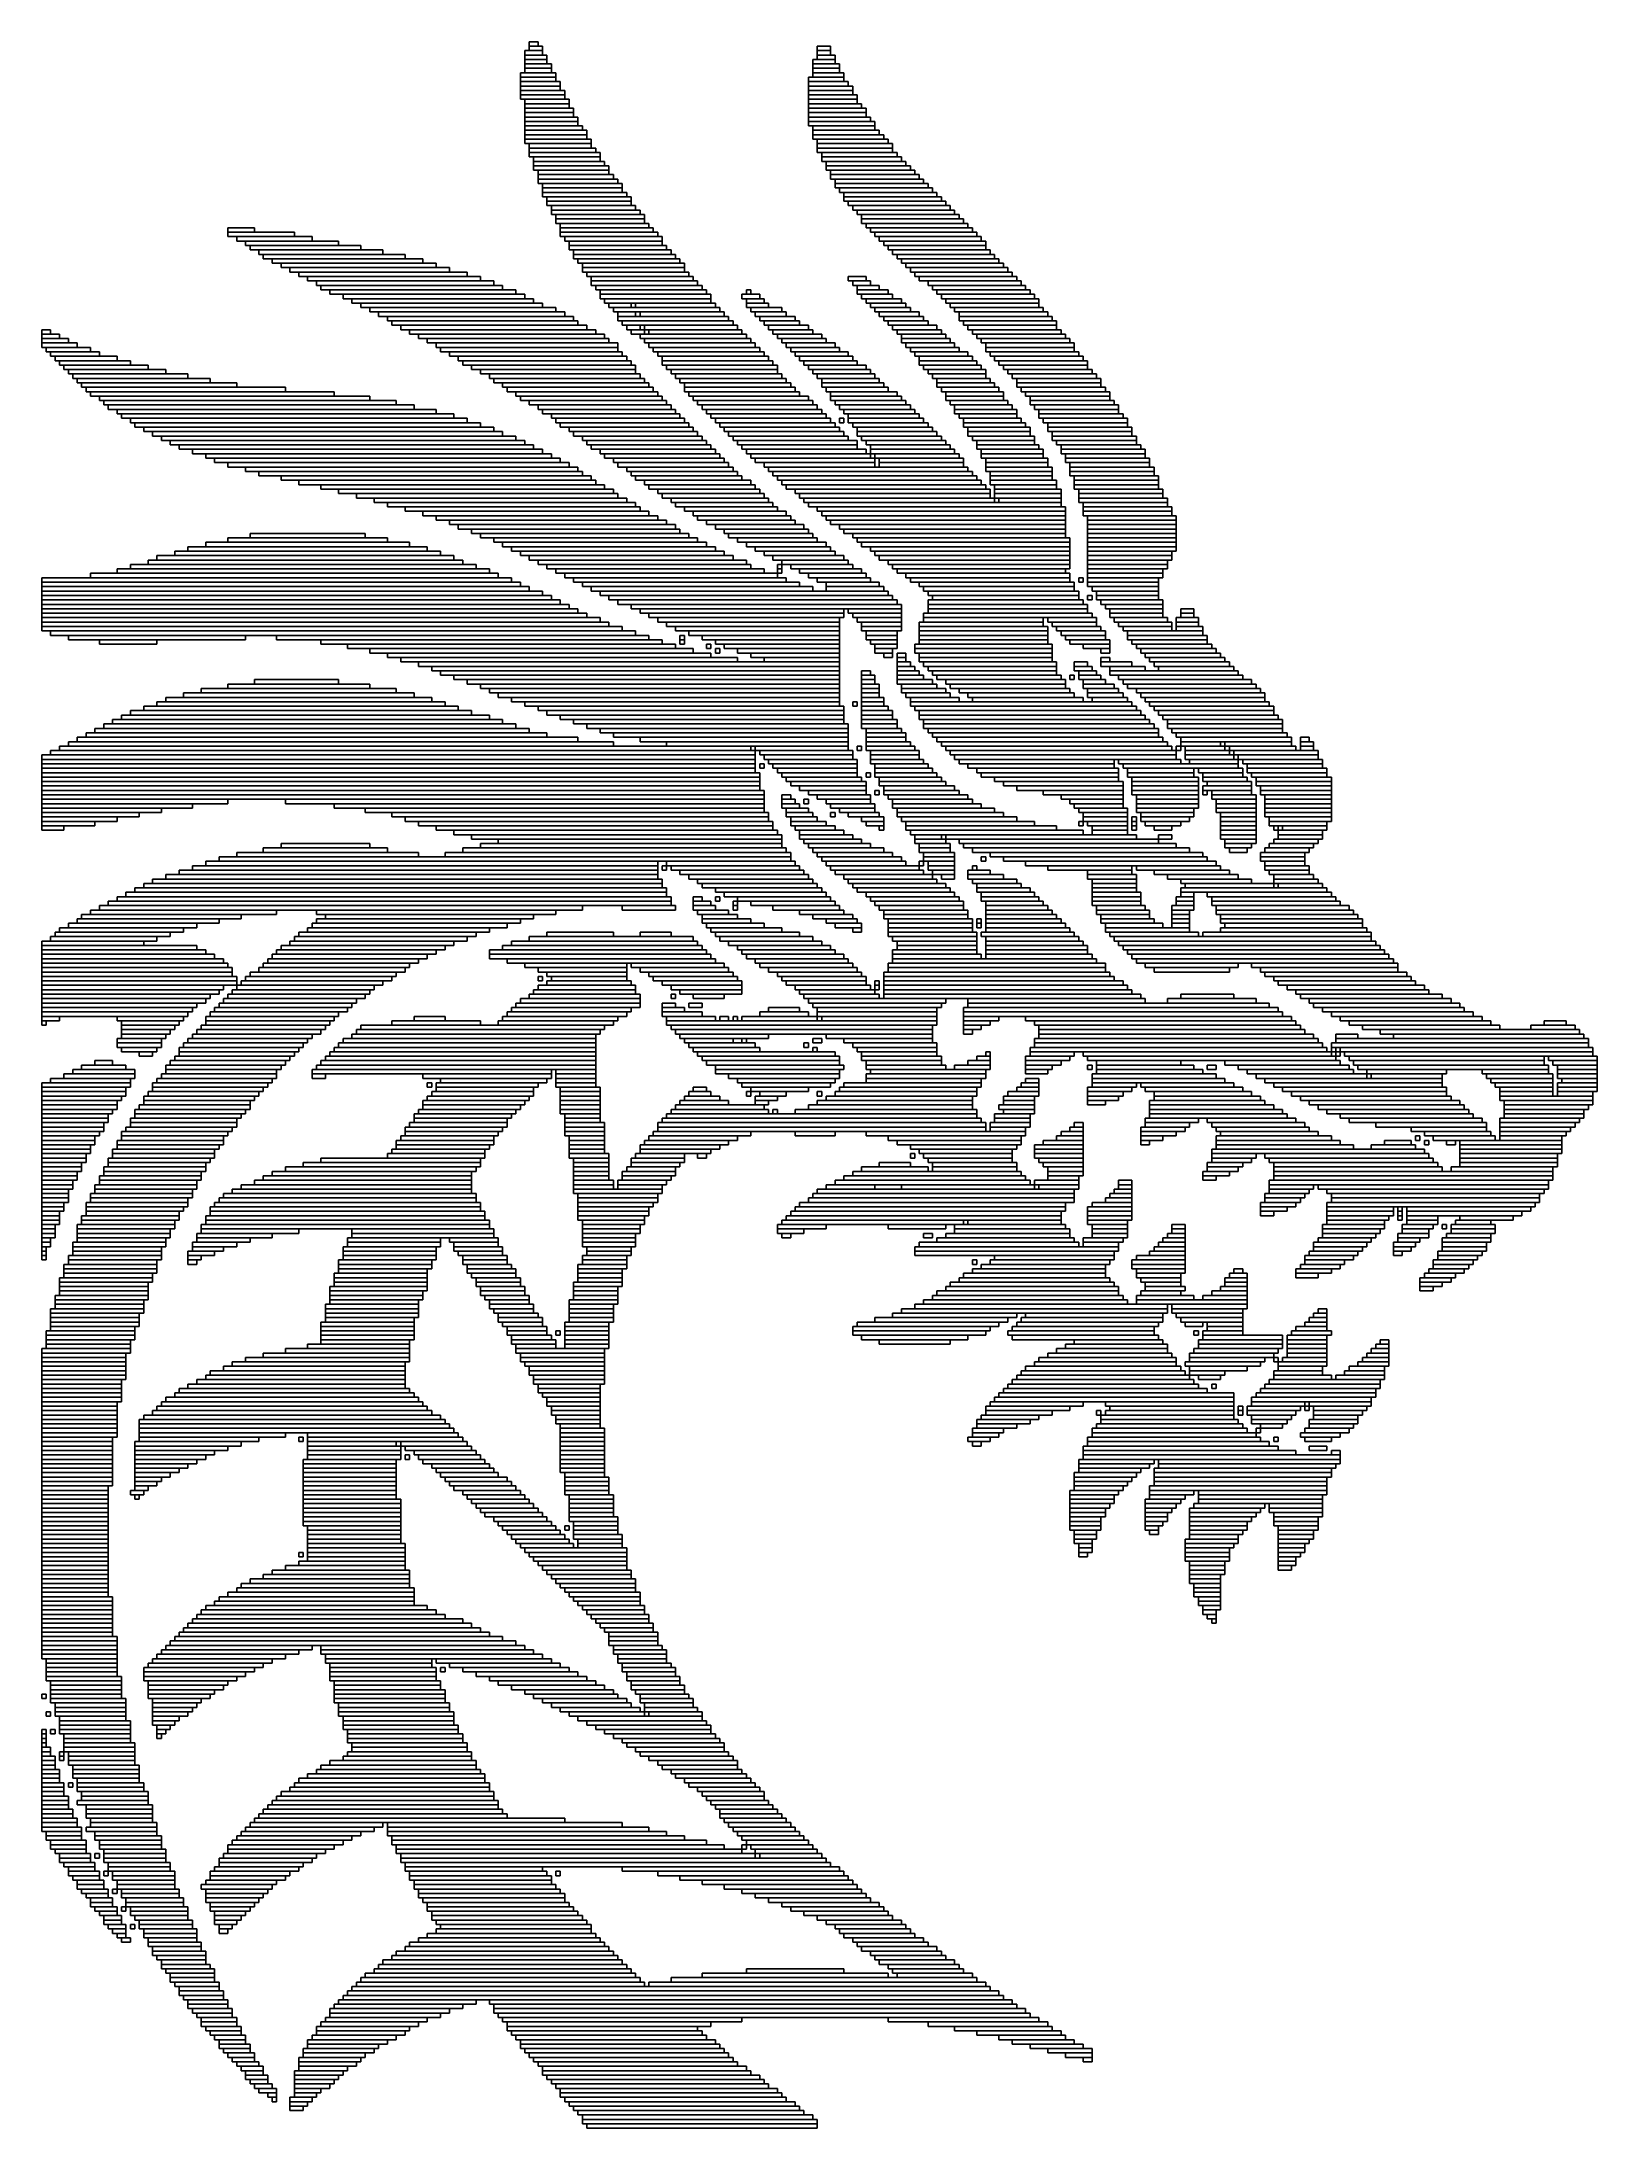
# Model space of a CAD drawing. Extents: x 326 to 677, y 277 to 748.
import ezdxf

# ---------------------------------------------------------------- set-up
doc = ezdxf.new("R2010")
doc.units = 0

msp = doc.modelspace()

# ---------------------------------------------------------------- linework, layer by layer
for p, q in [((435, 746), (439, 746)), ((435, 745), (435, 746)), ((439, 745), (435, 745)), ((435, 745), (440, 745)), ((435, 744), (435, 745)), ((436, 748), (438, 748)), ((436, 747), (436, 748)), ((438, 747), (436, 747)), ((436, 747), (439, 747)), ((436, 746), (436, 747)), ((439, 746), (436, 746)), ((438, 748), (438, 747)), ((439, 747), (439, 746)), ((439, 746), (439, 745)), ((440, 745), (440, 744)), ((501, 747), (504, 747)), ((501, 746), (501, 747)), ((504, 746), (501, 746)), ((501, 746), (504, 746)), ((501, 745), (501, 746)), ((504, 745), (501, 745)), ((501, 745), (505, 745)), ((501, 744), (501, 745)), ((504, 747), (504, 746)), ((504, 746), (504, 745)), ((505, 745), (505, 744)), ((434, 741), (442, 741)), ((434, 740), (434, 741)), ((442, 740), (434, 740)), ((434, 740), (442, 740)), ((434, 739), (434, 740)), ((440, 744), (435, 744)), ((435, 744), (440, 744)), ((435, 743), (435, 744)), ((440, 743), (435, 743)), ((435, 743), (441, 743)), ((435, 742), (435, 743)), ((441, 742), (435, 742)), ((435, 742), (441, 742)), ((435, 741), (435, 742)), ((441, 741), (435, 741)), ((440, 744), (440, 743)), ((441, 743), (441, 742)), ((441, 742), (441, 741)), ((442, 741), (442, 740)), ((442, 740), (442, 739)), ((499, 740), (507, 740)), ((499, 739), (499, 740)), ((500, 744), (505, 744)), ((500, 743), (500, 744)), ((505, 743), (500, 743)), ((500, 743), (506, 743)), ((500, 742), (500, 743)), ((506, 742), (500, 742)), ((500, 742), (506, 742)), ((500, 741), (500, 742)), ((506, 741), (500, 741)), ((500, 741), (507, 741)), ((500, 740), (500, 741)), ((507, 740), (500, 740)), ((505, 744), (501, 744)), ((505, 744), (505, 743)), ((506, 743), (506, 742)), ((506, 742), (506, 741)), ((507, 741), (507, 740)), ((507, 740), (507, 739)), ((442, 739), (434, 739)), ((434, 739), (443, 739)), ((434, 738), (434, 739)), ((443, 738), (434, 738)), ((434, 738), (443, 738)), ((434, 737), (434, 738)), ((443, 737), (434, 737)), ((434, 737), (444, 737)), ((434, 736), (434, 737)), ((444, 736), (434, 736)), ((434, 736), (444, 736)), ((434, 735), (434, 736)), ((444, 735), (434, 735)), ((435, 735), (445, 735)), ((435, 734), (435, 735)), ((443, 739), (443, 738)), ((443, 738), (443, 737)), ((444, 737), (444, 736)), ((444, 736), (444, 735)), ((445, 735), (445, 734)), ((507, 739), (499, 739)), ((499, 739), (508, 739)), ((499, 738), (499, 739)), ((508, 738), (499, 738)), ((499, 738), (509, 738)), ((499, 737), (499, 738)), ((509, 737), (499, 737)), ((499, 737), (509, 737)), ((499, 736), (499, 737)), ((509, 736), (499, 736)), ((499, 736), (510, 736)), ((499, 735), (499, 736)), ((510, 735), (499, 735)), ((499, 735), (510, 735)), ((499, 734), (499, 735)), ((508, 739), (508, 738)), ((509, 738), (509, 737)), ((509, 737), (509, 736)), ((510, 736), (510, 735)), ((510, 735), (510, 734)), ((445, 734), (435, 734)), ((435, 734), (445, 734)), ((435, 733), (435, 734)), ((445, 733), (435, 733)), ((435, 733), (446, 733)), ((435, 732), (435, 733)), ((446, 732), (435, 732)), ((435, 732), (446, 732)), ((435, 731), (435, 732)), ((446, 731), (435, 731)), ((435, 731), (447, 731)), ((435, 730), (435, 731)), ((445, 734), (445, 733)), ((446, 733), (446, 732)), ((446, 732), (446, 731)), ((447, 731), (447, 730)), ((510, 734), (499, 734)), ((499, 734), (511, 734)), ((499, 733), (499, 734)), ((511, 733), (499, 733)), ((499, 733), (512, 733)), ((499, 732), (499, 733)), ((512, 732), (499, 732)), ((499, 732), (512, 732)), ((499, 731), (499, 732)), ((512, 731), (499, 731)), ((499, 731), (513, 731)), ((499, 730), (499, 731)), ((511, 734), (511, 733)), ((512, 733), (512, 732)), ((512, 732), (512, 731)), ((513, 731), (513, 730)), ((447, 730), (435, 730)), ((435, 730), (447, 730)), ((435, 729), (435, 730)), ((447, 729), (435, 729)), ((435, 729), (448, 729)), ((435, 728), (435, 729)), ((448, 728), (435, 728)), ((435, 728), (449, 728)), ((435, 727), (435, 728)), ((449, 727), (435, 727)), ((435, 727), (449, 727)), ((435, 726), (435, 727)), ((449, 726), (435, 726)), ((435, 726), (450, 726)), ((435, 725), (435, 726)), ((447, 730), (447, 729)), ((448, 729), (448, 728)), ((449, 728), (449, 727)), ((449, 727), (449, 726)), ((450, 726), (450, 725)), ((513, 730), (499, 730)), ((499, 730), (514, 730)), ((499, 729), (499, 730)), ((514, 729), (499, 729)), ((500, 729), (514, 729)), ((500, 728), (500, 729)), ((514, 728), (500, 728)), ((500, 728), (515, 728)), ((500, 727), (500, 728)), ((515, 727), (500, 727)), ((500, 727), (516, 727)), ((500, 726), (500, 727)), ((516, 726), (500, 726)), ((501, 726), (517, 726)), ((501, 725), (501, 726)), ((514, 730), (514, 729)), ((514, 729), (514, 728)), ((515, 728), (515, 727)), ((516, 727), (516, 726)), ((517, 726), (517, 725)), ((450, 725), (435, 725)), ((436, 725), (450, 725)), ((436, 724), (436, 725)), ((450, 724), (436, 724)), ((436, 724), (451, 724)), ((436, 723), (436, 724)), ((451, 723), (436, 723)), ((436, 723), (452, 723)), ((436, 722), (436, 723)), ((452, 722), (436, 722)), ((437, 722), (452, 722)), ((437, 721), (437, 722)), ((452, 721), (437, 721)), ((437, 721), (453, 721)), ((437, 720), (437, 721)), ((450, 725), (450, 724)), ((451, 724), (451, 723)), ((452, 723), (452, 722)), ((452, 722), (452, 721)), ((453, 721), (453, 720)), ((517, 725), (501, 725)), ((501, 725), (518, 725)), ((501, 724), (501, 725)), ((518, 724), (501, 724)), ((501, 724), (518, 724)), ((501, 723), (501, 724)), ((518, 723), (501, 723)), ((502, 723), (519, 723)), ((502, 722), (502, 723)), ((519, 722), (502, 722)), ((502, 722), (520, 722)), ((502, 721), (502, 722)), ((520, 721), (502, 721)), ((503, 721), (521, 721)), ((503, 720), (503, 721)), ((518, 725), (518, 724)), ((518, 724), (518, 723)), ((519, 723), (519, 722)), ((520, 722), (520, 721)), ((521, 721), (521, 720)), ((453, 720), (437, 720)), ((437, 720), (454, 720)), ((437, 719), (437, 720)), ((454, 719), (437, 719)), ((438, 719), (454, 719)), ((438, 718), (438, 719)), ((454, 718), (438, 718)), ((438, 718), (455, 718)), ((438, 717), (438, 718)), ((455, 717), (438, 717)), ((438, 717), (456, 717)), ((438, 716), (438, 717)), ((456, 716), (438, 716)), ((439, 716), (457, 716)), ((439, 715), (439, 716)), ((454, 720), (454, 719)), ((454, 719), (454, 718)), ((455, 718), (455, 717)), ((456, 717), (456, 716)), ((457, 716), (457, 715)), ((521, 720), (503, 720)), ((503, 720), (522, 720)), ((503, 719), (503, 720)), ((522, 719), (503, 719)), ((504, 719), (523, 719)), ((504, 718), (504, 719)), ((523, 718), (504, 718)), ((504, 718), (524, 718)), ((504, 717), (504, 718)), ((524, 717), (504, 717)), ((505, 717), (525, 717)), ((505, 716), (505, 717)), ((525, 716), (505, 716)), ((505, 716), (526, 716)), ((505, 715), (505, 716)), ((522, 720), (522, 719)), ((523, 719), (523, 718)), ((524, 718), (524, 717)), ((525, 717), (525, 716)), ((526, 716), (526, 715)), ((457, 715), (439, 715)), ((439, 715), (457, 715)), ((439, 714), (439, 715)), ((457, 714), (439, 714)), ((439, 714), (458, 714)), ((439, 713), (439, 714)), ((458, 713), (439, 713)), ((440, 713), (459, 713)), ((440, 712), (440, 713)), ((459, 712), (440, 712)), ((440, 712), (459, 712)), ((440, 711), (440, 712)), ((457, 715), (457, 714)), ((458, 714), (458, 713)), ((459, 713), (459, 712)), ((459, 712), (459, 711)), ((526, 715), (505, 715)), ((506, 715), (527, 715)), ((506, 714), (506, 715)), ((527, 714), (506, 714)), ((507, 714), (528, 714)), ((507, 713), (507, 714)), ((528, 713), (507, 713)), ((507, 713), (529, 713)), ((507, 712), (507, 713)), ((529, 712), (507, 712)), ((508, 712), (530, 712)), ((508, 711), (508, 712)), ((527, 715), (527, 714)), ((528, 714), (528, 713)), ((529, 713), (529, 712)), ((530, 712), (530, 711)), ((459, 711), (440, 711)), ((441, 711), (460, 711)), ((441, 710), (441, 711)), ((460, 710), (441, 710)), ((441, 710), (461, 710)), ((441, 709), (441, 710)), ((461, 709), (441, 709)), ((442, 709), (462, 709)), ((442, 708), (442, 709)), ((462, 708), (442, 708)), ((442, 708), (462, 708)), ((442, 707), (442, 708)), ((462, 707), (442, 707)), ((443, 707), (463, 707)), ((443, 706), (443, 707)), ((460, 711), (460, 710)), ((461, 710), (461, 709)), ((462, 709), (462, 708)), ((462, 708), (462, 707)), ((463, 707), (463, 706)), ((530, 711), (508, 711)), ((509, 711), (531, 711)), ((509, 710), (509, 711)), ((531, 710), (509, 710)), ((510, 710), (532, 710)), ((510, 709), (510, 710)), ((532, 709), (510, 709)), ((511, 709), (533, 709)), ((511, 708), (511, 709)), ((533, 708), (511, 708)), ((511, 708), (534, 708)), ((511, 707), (511, 708)), ((534, 707), (511, 707)), ((512, 707), (535, 707)), ((512, 706), (512, 707)), ((531, 711), (531, 710)), ((532, 710), (532, 709)), ((533, 709), (533, 708)), ((534, 708), (534, 707)), ((535, 707), (535, 706)), ((368, 706), (374, 706)), ((368, 705), (368, 706)), ((374, 705), (368, 705)), ((368, 705), (383, 705)), ((368, 704), (368, 705)), ((383, 704), (368, 704)), ((370, 704), (387, 704)), ((370, 703), (370, 704)), ((387, 703), (370, 703)), ((372, 703), (393, 703)), ((372, 702), (372, 703)), ((393, 702), (372, 702)), ((373, 702), (398, 702)), ((373, 701), (373, 702)), ((374, 706), (374, 705)), ((383, 705), (383, 704)), ((387, 704), (387, 703)), ((393, 703), (393, 702)), ((398, 702), (398, 701)), ((463, 706), (443, 706)), ((443, 706), (464, 706)), ((443, 705), (443, 706)), ((464, 705), (443, 705)), ((443, 705), (465, 705)), ((443, 704), (443, 705)), ((465, 704), (443, 704)), ((444, 704), (466, 704)), ((444, 703), (444, 704)), ((466, 703), (444, 703)), ((445, 703), (466, 703)), ((445, 702), (445, 703)), ((466, 702), (445, 702)), ((445, 702), (467, 702)), ((445, 701), (445, 702)), ((464, 706), (464, 705)), ((465, 705), (465, 704)), ((466, 704), (466, 703)), ((466, 703), (466, 702)), ((467, 702), (467, 701)), ((535, 706), (512, 706)), ((513, 706), (536, 706)), ((513, 705), (513, 706)), ((536, 705), (513, 705)), ((514, 705), (537, 705)), ((514, 704), (514, 705)), ((537, 704), (514, 704)), ((515, 704), (538, 704)), ((515, 703), (515, 704)), ((538, 703), (515, 703)), ((516, 703), (539, 703)), ((516, 702), (516, 703)), ((539, 702), (516, 702)), ((517, 702), (539, 702)), ((517, 701), (517, 702)), ((536, 706), (536, 705)), ((537, 705), (537, 704)), ((538, 704), (538, 703)), ((539, 703), (539, 702)), ((539, 702), (539, 701)), ((398, 701), (373, 701)), ((375, 701), (403, 701)), ((375, 700), (375, 701)), ((403, 700), (375, 700)), ((376, 700), (408, 700)), ((376, 699), (376, 700)), ((408, 699), (376, 699)), ((378, 699), (412, 699)), ((378, 698), (378, 699)), ((412, 698), (378, 698)), ((380, 698), (415, 698)), ((380, 697), (380, 698)), ((403, 701), (403, 700)), ((408, 700), (408, 699)), ((412, 699), (412, 698)), ((415, 698), (415, 697)), ((467, 701), (445, 701)), ((446, 701), (468, 701)), ((446, 700), (446, 701)), ((468, 700), (446, 700)), ((446, 700), (469, 700)), ((446, 699), (446, 700)), ((469, 699), (446, 699)), ((447, 699), (470, 699)), ((447, 698), (447, 699)), ((470, 698), (447, 698)), ((448, 698), (471, 698)), ((448, 697), (448, 698)), ((468, 701), (468, 700)), ((469, 700), (469, 699)), ((470, 699), (470, 698)), ((471, 698), (471, 697)), ((539, 701), (517, 701)), ((518, 701), (540, 701)), ((518, 700), (518, 701)), ((540, 700), (518, 700)), ((519, 700), (541, 700)), ((519, 699), (519, 700)), ((541, 699), (519, 699)), ((520, 699), (542, 699)), ((520, 698), (520, 699)), ((542, 698), (520, 698)), ((521, 698), (543, 698)), ((521, 697), (521, 698)), ((540, 701), (540, 700)), ((541, 700), (541, 699)), ((542, 699), (542, 698)), ((543, 698), (543, 697)), ((415, 697), (380, 697)), ((382, 697), (418, 697)), ((382, 696), (382, 697)), ((418, 696), (382, 696)), ((384, 696), (422, 696)), ((384, 695), (384, 696)), ((422, 695), (384, 695)), ((386, 695), (425, 695)), ((386, 694), (386, 695)), ((425, 694), (386, 694)), ((388, 694), (428, 694)), ((388, 693), (388, 694)), ((428, 693), (388, 693)), ((389, 693), (430, 693)), ((389, 692), (389, 693)), ((418, 697), (418, 696)), ((422, 696), (422, 695)), ((425, 695), (425, 694)), ((428, 694), (428, 693)), ((430, 693), (430, 692)), ((471, 697), (448, 697)), ((448, 697), (471, 697)), ((448, 696), (448, 697)), ((471, 696), (448, 696)), ((449, 696), (472, 696)), ((449, 695), (449, 696)), ((472, 695), (449, 695)), ((450, 695), (473, 695)), ((450, 694), (450, 695)), ((473, 694), (450, 694)), ((450, 694), (474, 694)), ((450, 693), (450, 694)), ((474, 693), (450, 693)), ((451, 693), (475, 693)), ((451, 692), (451, 693)), ((471, 697), (471, 696)), ((472, 696), (472, 695)), ((473, 695), (473, 694)), ((474, 694), (474, 693)), ((475, 693), (475, 692)), ((508, 695), (512, 695)), ((508, 694), (508, 695)), ((512, 694), (508, 694)), ((509, 694), (513, 694)), ((509, 693), (509, 694)), ((513, 693), (509, 693)), ((510, 693), (515, 693)), ((510, 692), (510, 693)), ((512, 695), (512, 694)), ((513, 694), (513, 693)), ((515, 693), (515, 692)), ((543, 697), (521, 697)), ((522, 697), (544, 697)), ((522, 696), (522, 697)), ((544, 696), (522, 696)), ((523, 696), (545, 696)), ((523, 695), (523, 696)), ((545, 695), (523, 695)), ((524, 695), (546, 695)), ((524, 694), (524, 695)), ((546, 694), (524, 694)), ((526, 694), (547, 694)), ((526, 693), (526, 694)), ((547, 693), (526, 693)), ((527, 693), (548, 693)), ((527, 692), (527, 693)), ((544, 697), (544, 696)), ((545, 696), (545, 695)), ((546, 695), (546, 694)), ((547, 694), (547, 693)), ((548, 693), (548, 692)), ((430, 692), (389, 692)), ((391, 692), (433, 692)), ((391, 691), (391, 692)), ((433, 691), (391, 691)), ((394, 691), (435, 691)), ((394, 690), (394, 691)), ((435, 690), (394, 690)), ((396, 690), (437, 690)), ((396, 689), (396, 690)), ((437, 689), (396, 689)), ((398, 689), (439, 689)), ((398, 688), (398, 689)), ((439, 688), (398, 688)), ((400, 688), (442, 688)), ((400, 687), (400, 688)), ((433, 692), (433, 691)), ((435, 691), (435, 690)), ((437, 690), (437, 689)), ((439, 689), (439, 688)), ((442, 688), (442, 687)), ((475, 692), (451, 692)), ((452, 692), (476, 692)), ((452, 691), (452, 692)), ((476, 691), (452, 691)), ((452, 691), (477, 691)), ((452, 690), (452, 691)), ((477, 690), (452, 690)), ((453, 690), (477, 690)), ((453, 689), (453, 690)), ((477, 689), (453, 689)), ((454, 689), (459, 689)), ((454, 688), (454, 689)), ((459, 688), (454, 688)), ((455, 688), (479, 688)), ((455, 687), (455, 688)), ((459, 689), (459, 688)), ((460, 689), (478, 689)), ((460, 688), (460, 689)), ((478, 688), (460, 688)), ((476, 692), (476, 691)), ((477, 691), (477, 690)), ((477, 690), (477, 689)), ((478, 689), (478, 688)), ((479, 688), (479, 687)), ((484, 691), (488, 691)), ((484, 690), (484, 691)), ((488, 690), (484, 690)), ((485, 692), (486, 692)), ((485, 691), (485, 692)), ((486, 691), (485, 691)), ((485, 690), (489, 690)), ((485, 689), (485, 690)), ((489, 689), (485, 689)), ((485, 689), (490, 689)), ((485, 688), (485, 689)), ((490, 688), (485, 688)), ((486, 692), (486, 691)), ((486, 688), (493, 688)), ((486, 687), (486, 688)), ((488, 691), (488, 690)), ((489, 690), (489, 689)), ((490, 689), (490, 688)), ((493, 688), (493, 687)), ((515, 692), (510, 692)), ((510, 692), (517, 692)), ((510, 691), (510, 692)), ((517, 691), (510, 691)), ((511, 691), (518, 691)), ((511, 690), (511, 691)), ((518, 690), (511, 690)), ((512, 690), (520, 690)), ((512, 689), (512, 690)), ((520, 689), (512, 689)), ((513, 689), (521, 689)), ((513, 688), (513, 689)), ((521, 688), (513, 688)), ((514, 688), (522, 688)), ((514, 687), (514, 688)), ((517, 692), (517, 691)), ((518, 691), (518, 690)), ((520, 690), (520, 689)), ((521, 689), (521, 688)), ((522, 688), (522, 687)), ((548, 692), (527, 692)), ((528, 692), (549, 692)), ((528, 691), (528, 692)), ((549, 691), (528, 691)), ((529, 691), (550, 691)), ((529, 690), (529, 691)), ((550, 690), (529, 690)), ((530, 690), (551, 690)), ((530, 689), (530, 690)), ((551, 689), (530, 689)), ((531, 689), (551, 689)), ((531, 688), (531, 689)), ((551, 688), (531, 688)), ((532, 688), (552, 688)), ((532, 687), (532, 688)), ((549, 692), (549, 691)), ((550, 691), (550, 690)), ((551, 690), (551, 689)), ((551, 689), (551, 688)), ((552, 688), (552, 687)), ((326, 683), (328, 683)), ((326, 682), (326, 683)), ((328, 683), (328, 682)), ((442, 687), (400, 687)), ((402, 687), (444, 687)), ((402, 686), (402, 687)), ((444, 686), (402, 686)), ((404, 686), (446, 686)), ((404, 685), (404, 686)), ((446, 685), (404, 685)), ((405, 685), (447, 685)), ((405, 684), (405, 685)), ((447, 684), (405, 684)), ((407, 684), (449, 684)), ((407, 683), (407, 684)), ((449, 683), (407, 683)), ((409, 683), (451, 683)), ((409, 682), (409, 683)), ((444, 687), (444, 686)), ((446, 686), (446, 685)), ((447, 685), (447, 684)), ((449, 684), (449, 683)), ((451, 683), (451, 682)), ((479, 687), (455, 687)), ((456, 687), (460, 687)), ((456, 686), (456, 687)), ((460, 686), (456, 686)), ((456, 686), (481, 686)), ((456, 685), (456, 686)), ((481, 685), (456, 685)), ((457, 685), (482, 685)), ((457, 684), (457, 685)), ((482, 684), (457, 684)), ((458, 684), (461, 684)), ((458, 683), (458, 684)), ((461, 683), (458, 683)), ((459, 683), (462, 683)), ((459, 682), (459, 683)), ((460, 687), (460, 686)), ((461, 687), (480, 687)), ((461, 686), (461, 687)), ((480, 686), (461, 686)), ((461, 684), (461, 683)), ((462, 684), (483, 684)), ((462, 683), (462, 684)), ((483, 683), (462, 683)), ((462, 683), (462, 682)), ((463, 683), (484, 683)), ((463, 682), (463, 683)), ((480, 687), (480, 686)), ((481, 686), (481, 685)), ((482, 685), (482, 684)), ((483, 684), (483, 683)), ((484, 683), (484, 682)), ((493, 687), (486, 687)), ((487, 687), (494, 687)), ((487, 686), (487, 687)), ((494, 686), (487, 686)), ((488, 686), (496, 686)), ((488, 685), (488, 686)), ((496, 685), (488, 685)), ((489, 685), (497, 685)), ((489, 684), (489, 685)), ((497, 684), (489, 684)), ((490, 684), (499, 684)), ((490, 683), (490, 684)), ((499, 683), (490, 683)), ((491, 683), (500, 683)), ((491, 682), (491, 683)), ((494, 687), (494, 686)), ((496, 686), (496, 685)), ((497, 685), (497, 684)), ((499, 684), (499, 683)), ((500, 683), (500, 682)), ((522, 687), (514, 687)), ((515, 687), (524, 687)), ((515, 686), (515, 687)), ((524, 686), (515, 686)), ((516, 686), (525, 686)), ((516, 685), (516, 686)), ((525, 685), (516, 685)), ((517, 685), (526, 685)), ((517, 684), (517, 685)), ((526, 684), (517, 684)), ((518, 684), (528, 684)), ((518, 683), (518, 684)), ((528, 683), (518, 683)), ((519, 683), (529, 683)), ((519, 682), (519, 683)), ((524, 687), (524, 686)), ((525, 686), (525, 685)), ((526, 685), (526, 684)), ((528, 684), (528, 683)), ((529, 683), (529, 682)), ((552, 687), (532, 687)), ((533, 687), (553, 687)), ((533, 686), (533, 687)), ((553, 686), (533, 686)), ((533, 686), (554, 686)), ((533, 685), (533, 686)), ((554, 685), (533, 685)), ((534, 685), (555, 685)), ((534, 684), (534, 685)), ((555, 684), (534, 684)), ((535, 684), (555, 684)), ((535, 683), (535, 684)), ((555, 683), (535, 683)), ((536, 683), (556, 683)), ((536, 682), (536, 683)), ((553, 687), (553, 686)), ((554, 686), (554, 685)), ((555, 685), (555, 684)), ((555, 684), (555, 683)), ((556, 683), (556, 682)), ((328, 682), (326, 682)), ((326, 682), (330, 682)), ((326, 681), (326, 682)), ((330, 681), (326, 681)), ((326, 681), (332, 681)), ((326, 680), (326, 681)), ((332, 680), (326, 680)), ((326, 680), (334, 680)), ((326, 679), (326, 680)), ((334, 679), (326, 679)), ((327, 679), (337, 679)), ((327, 678), (327, 679)), ((330, 682), (330, 681)), ((332, 681), (332, 680)), ((334, 680), (334, 679)), ((337, 679), (337, 678)), ((451, 682), (409, 682)), ((411, 682), (453, 682)), ((411, 681), (411, 682)), ((453, 681), (411, 681)), ((413, 681), (454, 681)), ((413, 680), (413, 681)), ((454, 680), (413, 680)), ((415, 680), (456, 680)), ((415, 679), (415, 680)), ((456, 679), (415, 679)), ((416, 679), (456, 679)), ((416, 678), (416, 679)), ((453, 682), (453, 681)), ((454, 681), (454, 680)), ((456, 680), (456, 679)), ((456, 679), (456, 678)), ((462, 682), (459, 682)), ((461, 682), (485, 682)), ((461, 681), (461, 682)), ((485, 681), (461, 681)), ((462, 681), (486, 681)), ((462, 680), (462, 681)), ((486, 680), (462, 680)), ((484, 682), (463, 682)), ((463, 680), (487, 680)), ((463, 679), (463, 680)), ((487, 679), (463, 679)), ((464, 679), (488, 679)), ((464, 678), (464, 679)), ((485, 682), (485, 681)), ((486, 681), (486, 680)), ((487, 680), (487, 679)), ((488, 679), (488, 678)), ((500, 682), (491, 682)), ((492, 682), (502, 682)), ((492, 681), (492, 682)), ((502, 681), (492, 681)), ((493, 681), (503, 681)), ((493, 680), (493, 681)), ((503, 680), (493, 680)), ((494, 680), (505, 680)), ((494, 679), (494, 680)), ((505, 679), (494, 679)), ((495, 679), (506, 679)), ((495, 678), (495, 679)), ((502, 682), (502, 681)), ((503, 681), (503, 680)), ((505, 680), (505, 679)), ((506, 679), (506, 678)), ((529, 682), (519, 682)), ((520, 682), (530, 682)), ((520, 681), (520, 682)), ((530, 681), (520, 681)), ((520, 681), (531, 681)), ((520, 680), (520, 681)), ((531, 680), (520, 680)), ((521, 680), (532, 680)), ((521, 679), (521, 680)), ((532, 679), (521, 679)), ((522, 679), (533, 679)), ((522, 678), (522, 679)), ((530, 682), (530, 681)), ((531, 681), (531, 680)), ((532, 680), (532, 679)), ((533, 679), (533, 678)), ((556, 682), (536, 682)), ((537, 682), (557, 682)), ((537, 681), (537, 682)), ((557, 681), (537, 681)), ((538, 681), (558, 681)), ((538, 680), (538, 681)), ((558, 680), (538, 680)), ((539, 680), (559, 680)), ((539, 679), (539, 680)), ((559, 679), (539, 679)), ((539, 679), (559, 679)), ((539, 678), (539, 679)), ((557, 682), (557, 681)), ((558, 681), (558, 680)), ((559, 680), (559, 679)), ((559, 679), (559, 678)), ((337, 678), (327, 678)), ((328, 678), (339, 678)), ((328, 677), (328, 678)), ((339, 677), (328, 677)), ((329, 677), (343, 677)), ((329, 676), (329, 677)), ((343, 676), (329, 676)), ((330, 676), (346, 676)), ((330, 675), (330, 676)), ((346, 675), (330, 675)), ((331, 675), (350, 675)), ((331, 674), (331, 675)), ((350, 674), (331, 674)), ((332, 674), (354, 674)), ((332, 673), (332, 674)), ((339, 678), (339, 677)), ((343, 677), (343, 676)), ((346, 676), (346, 675)), ((350, 675), (350, 674)), ((354, 674), (354, 673)), ((456, 678), (416, 678)), ((418, 678), (457, 678)), ((418, 677), (418, 678)), ((457, 677), (418, 677)), ((420, 677), (458, 677)), ((420, 676), (420, 677)), ((458, 676), (420, 676)), ((421, 676), (459, 676)), ((421, 675), (421, 676)), ((459, 675), (421, 675)), ((423, 675), (460, 675)), ((423, 674), (423, 675)), ((460, 674), (423, 674)), ((425, 674), (460, 674)), ((425, 673), (425, 674)), ((457, 678), (457, 677)), ((458, 677), (458, 676)), ((459, 676), (459, 675)), ((460, 675), (460, 674)), ((460, 674), (460, 673)), ((488, 678), (464, 678)), ((465, 678), (489, 678)), ((465, 677), (465, 678)), ((489, 677), (465, 677)), ((466, 677), (490, 677)), ((466, 676), (466, 677)), ((490, 676), (466, 676)), ((466, 676), (491, 676)), ((466, 675), (466, 676)), ((491, 675), (466, 675)), ((467, 675), (492, 675)), ((467, 674), (467, 675)), ((492, 674), (467, 674)), ((468, 674), (492, 674)), ((468, 673), (468, 674)), ((489, 678), (489, 677)), ((490, 677), (490, 676)), ((491, 676), (491, 675)), ((492, 675), (492, 674)), ((492, 674), (492, 673)), ((506, 678), (495, 678)), ((496, 678), (508, 678)), ((496, 677), (496, 678)), ((508, 677), (496, 677)), ((497, 677), (509, 677)), ((497, 676), (497, 677)), ((509, 676), (497, 676)), ((498, 676), (510, 676)), ((498, 675), (498, 676)), ((510, 675), (498, 675)), ((499, 675), (512, 675)), ((499, 674), (499, 675)), ((512, 674), (499, 674)), ((500, 674), (513, 674)), ((500, 673), (500, 674)), ((508, 678), (508, 677)), ((509, 677), (509, 676)), ((510, 676), (510, 675)), ((512, 675), (512, 674)), ((513, 674), (513, 673)), ((533, 678), (522, 678)), ((523, 678), (535, 678)), ((523, 677), (523, 678)), ((535, 677), (523, 677)), ((524, 677), (536, 677)), ((524, 676), (524, 677)), ((536, 676), (524, 676)), ((524, 676), (537, 676)), ((524, 675), (524, 676)), ((537, 675), (524, 675)), ((525, 675), (538, 675)), ((525, 674), (525, 675)), ((538, 674), (525, 674)), ((526, 674), (539, 674)), ((526, 673), (526, 674)), ((535, 678), (535, 677)), ((536, 677), (536, 676)), ((537, 676), (537, 675)), ((538, 675), (538, 674)), ((559, 678), (539, 678)), ((539, 674), (539, 673)), ((540, 678), (560, 678)), ((540, 677), (540, 678)), ((560, 677), (540, 677)), ((541, 677), (561, 677)), ((541, 676), (541, 677)), ((561, 676), (541, 676)), ((542, 676), (562, 676)), ((542, 675), (542, 676)), ((562, 675), (542, 675)), ((543, 675), (562, 675)), ((543, 674), (543, 675)), ((562, 674), (543, 674)), ((544, 674), (563, 674)), ((544, 673), (544, 674)), ((560, 678), (560, 677)), ((561, 677), (561, 676)), ((562, 676), (562, 675)), ((562, 675), (562, 674)), ((563, 674), (563, 673)), ((354, 673), (332, 673)), ((333, 673), (359, 673)), ((333, 672), (333, 673)), ((359, 672), (333, 672)), ((334, 672), (364, 672)), ((334, 671), (334, 672)), ((364, 671), (334, 671)), ((335, 671), (370, 671)), ((335, 670), (335, 671)), ((370, 670), (335, 670)), ((336, 670), (381, 670)), ((336, 669), (336, 670)), ((381, 669), (336, 669)), ((337, 669), (392, 669)), ((337, 668), (337, 669)), ((359, 673), (359, 672)), ((364, 672), (364, 671)), ((370, 671), (370, 670)), ((381, 670), (381, 669)), ((392, 669), (392, 668)), ((460, 673), (425, 673)), ((427, 673), (461, 673)), ((427, 672), (427, 673)), ((461, 672), (427, 672)), ((428, 672), (462, 672)), ((428, 671), (428, 672)), ((462, 671), (428, 671)), ((430, 671), (463, 671)), ((430, 670), (430, 671)), ((463, 670), (430, 670)), ((431, 670), (464, 670)), ((431, 669), (431, 670)), ((464, 669), (431, 669)), ((433, 669), (465, 669)), ((433, 668), (433, 669)), ((461, 673), (461, 672)), ((462, 672), (462, 671)), ((463, 671), (463, 670)), ((464, 670), (464, 669)), ((465, 669), (465, 668)), ((492, 673), (468, 673)), ((469, 673), (493, 673)), ((469, 672), (469, 673)), ((493, 672), (469, 672)), ((470, 672), (494, 672)), ((470, 671), (470, 672)), ((494, 671), (470, 671)), ((471, 671), (495, 671)), ((471, 670), (471, 671)), ((495, 670), (471, 670)), ((471, 670), (496, 670)), ((471, 669), (471, 670)), ((496, 669), (471, 669)), ((472, 669), (497, 669)), ((472, 668), (472, 669)), ((493, 673), (493, 672)), ((494, 672), (494, 671)), ((495, 671), (495, 670)), ((496, 670), (496, 669)), ((497, 669), (497, 668)), ((513, 673), (500, 673)), ((501, 673), (514, 673)), ((501, 672), (501, 673)), ((514, 672), (501, 672)), ((502, 672), (515, 672)), ((502, 671), (502, 672)), ((515, 671), (502, 671)), ((502, 671), (516, 671)), ((502, 670), (502, 671)), ((516, 670), (502, 670)), ((503, 670), (517, 670)), ((503, 669), (503, 670)), ((517, 669), (503, 669)), ((504, 669), (519, 669)), ((504, 668), (504, 669)), ((514, 673), (514, 672)), ((515, 672), (515, 671)), ((516, 671), (516, 670)), ((517, 670), (517, 669)), ((519, 669), (519, 668)), ((539, 673), (526, 673)), ((527, 673), (539, 673)), ((527, 672), (527, 673)), ((539, 672), (527, 672)), ((528, 672), (540, 672)), ((528, 671), (528, 672)), ((540, 671), (528, 671)), ((528, 671), (541, 671)), ((528, 670), (528, 671)), ((541, 670), (528, 670)), ((529, 670), (542, 670)), ((529, 669), (529, 670)), ((542, 669), (529, 669)), ((530, 669), (543, 669)), ((530, 668), (530, 669)), ((539, 673), (539, 672)), ((540, 672), (540, 671)), ((541, 671), (541, 670)), ((542, 670), (542, 669)), ((543, 669), (543, 668)), ((563, 673), (544, 673)), ((545, 673), (564, 673)), ((545, 672), (545, 673)), ((564, 672), (545, 672)), ((546, 672), (565, 672)), ((546, 671), (546, 672)), ((565, 671), (546, 671)), ((546, 671), (565, 671)), ((546, 670), (546, 671)), ((565, 670), (546, 670)), ((547, 670), (566, 670)), ((547, 669), (547, 670)), ((566, 669), (547, 669)), ((548, 669), (567, 669)), ((548, 668), (548, 669)), ((564, 673), (564, 672)), ((565, 672), (565, 671)), ((565, 671), (565, 670)), ((566, 670), (566, 669)), ((567, 669), (567, 668)), ((392, 668), (337, 668)), ((339, 668), (400, 668)), ((339, 667), (339, 668)), ((400, 667), (339, 667)), ((340, 667), (406, 667)), ((340, 666), (340, 667)), ((406, 666), (340, 666)), ((341, 666), (410, 666)), ((341, 665), (341, 666)), ((410, 665), (341, 665)), ((343, 665), (415, 665)), ((343, 664), (343, 665)), ((400, 668), (400, 667)), ((406, 667), (406, 666)), ((410, 666), (410, 665)), ((415, 665), (415, 664)), ((465, 668), (433, 668)), ((434, 668), (466, 668)), ((434, 667), (434, 668)), ((466, 667), (434, 667)), ((436, 667), (467, 667)), ((436, 666), (436, 667)), ((467, 666), (436, 666)), ((438, 666), (468, 666)), ((438, 665), (438, 666)), ((468, 665), (438, 665)), ((439, 665), (469, 665)), ((439, 664), (439, 665)), ((466, 668), (466, 667)), ((467, 667), (467, 666)), ((468, 666), (468, 665)), ((469, 665), (469, 664)), ((497, 668), (472, 668)), ((473, 668), (499, 668)), ((473, 667), (473, 668)), ((499, 667), (473, 667)), ((474, 667), (500, 667)), ((474, 666), (474, 667)), ((500, 666), (474, 666)), ((475, 666), (501, 666)), ((475, 665), (475, 666)), ((501, 665), (475, 665)), ((476, 665), (502, 665)), ((476, 664), (476, 665)), ((499, 668), (499, 667)), ((500, 667), (500, 666)), ((501, 666), (501, 665)), ((502, 665), (502, 664)), ((519, 668), (504, 668)), ((504, 668), (520, 668)), ((504, 667), (504, 668)), ((520, 667), (504, 667)), ((505, 667), (521, 667)), ((505, 666), (505, 667)), ((521, 666), (505, 666)), ((506, 666), (522, 666)), ((506, 665), (506, 666)), ((522, 665), (506, 665)), ((507, 665), (523, 665)), ((507, 664), (507, 665)), ((520, 668), (520, 667)), ((521, 667), (521, 666)), ((522, 666), (522, 665)), ((523, 665), (523, 664)), ((543, 668), (530, 668)), ((530, 668), (543, 668)), ((530, 667), (530, 668)), ((543, 667), (530, 667)), ((531, 667), (544, 667)), ((531, 666), (531, 667)), ((544, 666), (531, 666)), ((532, 666), (545, 666)), ((532, 665), (532, 666)), ((545, 665), (532, 665)), ((532, 665), (546, 665)), ((532, 664), (532, 665)), ((543, 668), (543, 667)), ((544, 667), (544, 666)), ((545, 666), (545, 665)), ((546, 665), (546, 664)), ((567, 668), (548, 668)), ((549, 668), (567, 668)), ((549, 667), (549, 668)), ((567, 667), (549, 667)), ((549, 667), (568, 667)), ((549, 666), (549, 667)), ((568, 666), (549, 666)), ((550, 666), (569, 666)), ((550, 665), (550, 666)), ((569, 665), (550, 665)), ((551, 665), (569, 665)), ((551, 664), (551, 665)), ((567, 668), (567, 667)), ((568, 667), (568, 666)), ((569, 666), (569, 665)), ((569, 665), (569, 664)), ((415, 664), (343, 664)), ((344, 664), (419, 664)), ((344, 663), (344, 664)), ((419, 663), (344, 663)), ((346, 663), (422, 663)), ((346, 662), (346, 663)), ((422, 662), (346, 662)), ((347, 662), (425, 662)), ((347, 661), (347, 662)), ((425, 661), (347, 661)), ((349, 661), (428, 661)), ((349, 660), (349, 661)), ((428, 660), (349, 660)), ((351, 660), (430, 660)), ((351, 659), (351, 660)), ((419, 664), (419, 663)), ((422, 663), (422, 662)), ((425, 662), (425, 661)), ((428, 661), (428, 660)), ((430, 660), (430, 659)), ((469, 664), (439, 664)), ((441, 664), (470, 664)), ((441, 663), (441, 664)), ((470, 663), (441, 663)), ((442, 663), (471, 663)), ((442, 662), (442, 663)), ((471, 662), (442, 662)), ((443, 662), (472, 662)), ((443, 661), (443, 662)), ((472, 661), (443, 661)), ((445, 661), (473, 661)), ((445, 660), (445, 661)), ((473, 660), (445, 660)), ((446, 660), (474, 660)), ((446, 659), (446, 660)), ((470, 664), (470, 663)), ((471, 663), (471, 662)), ((472, 662), (472, 661)), ((473, 661), (473, 660)), ((474, 660), (474, 659)), ((502, 664), (476, 664)), ((477, 664), (503, 664)), ((477, 663), (477, 664)), ((503, 663), (477, 663)), ((478, 663), (504, 663)), ((478, 662), (478, 663)), ((504, 662), (478, 662)), ((479, 662), (505, 662)), ((479, 661), (479, 662)), ((505, 661), (479, 661)), ((480, 661), (506, 661)), ((480, 660), (480, 661)), ((506, 660), (480, 660)), ((481, 660), (507, 660)), ((481, 659), (481, 660)), ((503, 664), (503, 663)), ((504, 663), (504, 662)), ((505, 662), (505, 661)), ((506, 663), (507, 663)), ((506, 662), (506, 663)), ((507, 662), (506, 662)), ((506, 661), (506, 660)), ((523, 664), (507, 664)), ((507, 663), (507, 662)), ((507, 660), (507, 659)), ((508, 664), (524, 664)), ((508, 663), (508, 664)), ((524, 663), (508, 663)), ((508, 663), (525, 663)), ((508, 662), (508, 663)), ((525, 662), (508, 662)), ((509, 662), (526, 662)), ((509, 661), (509, 662)), ((526, 661), (509, 661)), ((510, 661), (527, 661)), ((510, 660), (510, 661)), ((527, 660), (510, 660)), ((510, 660), (528, 660)), ((510, 659), (510, 660)), ((524, 664), (524, 663)), ((525, 663), (525, 662)), ((526, 662), (526, 661)), ((527, 661), (527, 660)), ((528, 660), (528, 659)), ((546, 664), (532, 664)), ((533, 664), (546, 664)), ((533, 663), (533, 664)), ((546, 663), (533, 663)), ((534, 663), (547, 663)), ((534, 662), (534, 663)), ((547, 662), (534, 662)), ((534, 662), (548, 662)), ((534, 661), (534, 662)), ((548, 661), (534, 661)), ((535, 661), (549, 661)), ((535, 660), (535, 661)), ((549, 660), (535, 660)), ((535, 660), (549, 660)), ((535, 659), (535, 660)), ((546, 664), (546, 663)), ((547, 663), (547, 662)), ((548, 662), (548, 661)), ((549, 661), (549, 660)), ((549, 660), (549, 659)), ((569, 664), (551, 664)), ((551, 664), (570, 664)), ((551, 663), (551, 664)), ((570, 663), (551, 663)), ((552, 663), (571, 663)), ((552, 662), (552, 663)), ((571, 662), (552, 662)), ((553, 662), (571, 662)), ((553, 661), (553, 662)), ((571, 661), (553, 661)), ((553, 661), (572, 661)), ((553, 660), (553, 661)), ((572, 660), (553, 660)), ((554, 660), (572, 660)), ((554, 659), (554, 660)), ((570, 664), (570, 663)), ((571, 663), (571, 662)), ((571, 662), (571, 661)), ((572, 661), (572, 660)), ((572, 660), (572, 659)), ((430, 659), (351, 659)), ((353, 659), (433, 659)), ((353, 658), (353, 659)), ((433, 658), (353, 658)), ((355, 658), (435, 658)), ((355, 657), (355, 658)), ((435, 657), (355, 657)), ((357, 657), (437, 657)), ((357, 656), (357, 657)), ((437, 656), (357, 656)), ((360, 656), (439, 656)), ((360, 655), (360, 656)), ((439, 655), (360, 655)), ((363, 655), (441, 655)), ((363, 654), (363, 655)), ((433, 659), (433, 658)), ((435, 658), (435, 657)), ((437, 657), (437, 656)), ((439, 656), (439, 655)), ((441, 655), (441, 654)), ((474, 659), (446, 659)), ((448, 659), (475, 659)), ((448, 658), (448, 659)), ((475, 658), (448, 658)), ((449, 658), (476, 658)), ((449, 657), (449, 658)), ((476, 657), (449, 657)), ((450, 657), (477, 657)), ((450, 656), (450, 657)), ((477, 656), (450, 656)), ((452, 656), (478, 656)), ((452, 655), (452, 656)), ((478, 655), (452, 655)), ((453, 655), (479, 655)), ((453, 654), (453, 655)), ((475, 659), (475, 658)), ((476, 658), (476, 657)), ((477, 657), (477, 656)), ((478, 656), (478, 655)), ((479, 655), (479, 654)), ((507, 659), (481, 659)), ((482, 659), (508, 659)), ((482, 658), (482, 659)), ((508, 658), (482, 658)), ((483, 658), (510, 658)), ((483, 657), (483, 658)), ((510, 657), (483, 657)), ((484, 657), (510, 657)), ((484, 656), (484, 657)), ((510, 656), (484, 656)), ((485, 656), (512, 656)), ((485, 655), (485, 656)), ((512, 655), (485, 655)), ((486, 655), (513, 655)), ((486, 654), (486, 655)), ((508, 659), (508, 658)), ((528, 659), (510, 659)), ((510, 658), (510, 657)), ((510, 657), (510, 656)), ((511, 659), (529, 659)), ((511, 658), (511, 659)), ((529, 658), (511, 658)), ((512, 658), (530, 658)), ((512, 657), (512, 658)), ((530, 657), (512, 657)), ((512, 656), (512, 655)), ((513, 657), (531, 657)), ((513, 656), (513, 657)), ((531, 656), (513, 656)), ((513, 656), (532, 656)), ((513, 655), (513, 656)), ((532, 655), (513, 655)), ((513, 655), (513, 654)), ((514, 655), (533, 655)), ((514, 654), (514, 655)), ((529, 659), (529, 658)), ((530, 658), (530, 657)), ((531, 657), (531, 656)), ((532, 656), (532, 655)), ((533, 655), (533, 654)), ((549, 659), (535, 659)), ((536, 659), (550, 659)), ((536, 658), (536, 659)), ((550, 658), (536, 658)), ((537, 658), (550, 658)), ((537, 657), (537, 658)), ((550, 657), (537, 657)), ((537, 657), (551, 657)), ((537, 656), (537, 657)), ((551, 656), (537, 656)), ((538, 656), (552, 656)), ((538, 655), (538, 656)), ((552, 655), (538, 655)), ((538, 655), (552, 655)), ((538, 654), (538, 655)), ((550, 659), (550, 658)), ((550, 658), (550, 657)), ((551, 657), (551, 656)), ((552, 656), (552, 655)), ((552, 655), (552, 654)), ((572, 659), (554, 659)), ((554, 659), (573, 659)), ((554, 658), (554, 659)), ((573, 658), (554, 658)), ((555, 658), (573, 658)), ((555, 657), (555, 658)), ((573, 657), (555, 657)), ((556, 657), (574, 657)), ((556, 656), (556, 657)), ((574, 656), (556, 656)), ((556, 656), (575, 656)), ((556, 655), (556, 656)), ((575, 655), (556, 655)), ((557, 655), (575, 655)), ((557, 654), (557, 655)), ((573, 659), (573, 658)), ((573, 658), (573, 657)), ((574, 657), (574, 656)), ((575, 656), (575, 655)), ((575, 655), (575, 654)), ((441, 654), (363, 654)), ((365, 654), (443, 654)), ((365, 653), (365, 654)), ((443, 653), (365, 653)), ((368, 653), (445, 653)), ((368, 652), (368, 653)), ((445, 652), (368, 652)), ((372, 652), (447, 652)), ((372, 651), (372, 652)), ((447, 651), (372, 651)), ((375, 651), (448, 651)), ((375, 650), (375, 651)), ((448, 650), (375, 650)), ((380, 650), (450, 650)), ((380, 649), (380, 650)), ((443, 654), (443, 653)), ((445, 653), (445, 652)), ((447, 652), (447, 651)), ((448, 651), (448, 650)), ((450, 650), (450, 649)), ((479, 654), (453, 654)), ((455, 654), (480, 654)), ((455, 653), (455, 654)), ((480, 653), (455, 653)), ((456, 653), (481, 653)), ((456, 652), (456, 653)), ((481, 652), (456, 652)), ((458, 652), (482, 652)), ((458, 651), (458, 652)), ((482, 651), (458, 651)), ((459, 651), (483, 651)), ((459, 650), (459, 651)), ((483, 650), (459, 650)), ((460, 650), (484, 650)), ((460, 649), (460, 650)), ((480, 654), (480, 653)), ((481, 653), (481, 652)), ((482, 652), (482, 651)), ((483, 651), (483, 650)), ((484, 650), (484, 649)), ((513, 654), (486, 654)), ((487, 654), (514, 654)), ((487, 653), (487, 654)), ((514, 653), (487, 653)), ((489, 653), (514, 653)), ((489, 652), (489, 653)), ((514, 652), (489, 652)), ((490, 652), (535, 652)), ((490, 651), (490, 652)), ((535, 651), (490, 651)), ((491, 651), (536, 651)), ((491, 650), (491, 651)), ((536, 650), (491, 650)), ((492, 650), (537, 650)), ((492, 649), (492, 650)), ((533, 654), (514, 654)), ((514, 654), (514, 653)), ((514, 653), (514, 652)), ((515, 654), (534, 654)), ((515, 653), (515, 654)), ((534, 653), (515, 653)), ((515, 653), (534, 653)), ((515, 652), (515, 653)), ((534, 652), (515, 652)), ((534, 654), (534, 653)), ((534, 653), (534, 652)), ((535, 652), (535, 651)), ((536, 651), (536, 650)), ((537, 650), (537, 649)), ((552, 654), (538, 654)), ((539, 654), (553, 654)), ((539, 653), (539, 654)), ((553, 653), (539, 653)), ((539, 653), (553, 653)), ((539, 652), (539, 653)), ((553, 652), (539, 652)), ((539, 652), (554, 652)), ((539, 651), (539, 652)), ((554, 651), (539, 651)), ((540, 651), (554, 651)), ((540, 650), (540, 651)), ((554, 650), (540, 650)), ((540, 650), (554, 650)), ((540, 649), (540, 650)), ((553, 654), (553, 653)), ((553, 653), (553, 652)), ((554, 652), (554, 651)), ((554, 651), (554, 650)), ((554, 650), (554, 649)), ((575, 654), (557, 654)), ((557, 654), (576, 654)), ((557, 653), (557, 654)), ((576, 653), (557, 653)), ((558, 653), (576, 653)), ((558, 652), (558, 653)), ((576, 652), (558, 652)), ((558, 652), (577, 652)), ((558, 651), (558, 652)), ((577, 651), (558, 651)), ((558, 651), (577, 651)), ((558, 650), (558, 651)), ((577, 650), (558, 650)), ((559, 650), (578, 650)), ((559, 649), (559, 650)), ((576, 654), (576, 653)), ((576, 653), (576, 652)), ((577, 652), (577, 651)), ((577, 651), (577, 650)), ((578, 650), (578, 649)), ((450, 649), (380, 649)), ((384, 649), (451, 649)), ((384, 648), (384, 649)), ((451, 648), (384, 648)), ((389, 648), (453, 648)), ((389, 647), (389, 648)), ((453, 647), (389, 647)), ((393, 647), (455, 647)), ((393, 646), (393, 647)), ((455, 646), (393, 646)), ((397, 646), (456, 646)), ((397, 645), (397, 646)), ((451, 649), (451, 648)), ((453, 648), (453, 647)), ((455, 647), (455, 646)), ((456, 646), (456, 645)), ((484, 649), (460, 649)), ((462, 649), (486, 649)), ((462, 648), (462, 649)), ((486, 648), (462, 648)), ((463, 648), (487, 648)), ((463, 647), (463, 648)), ((487, 647), (463, 647)), ((465, 647), (488, 647)), ((465, 646), (465, 647)), ((488, 646), (465, 646)), ((466, 646), (489, 646)), ((466, 645), (466, 646)), ((486, 649), (486, 648)), ((487, 648), (487, 647)), ((488, 647), (488, 646)), ((489, 646), (489, 645)), ((537, 649), (492, 649)), ((493, 649), (538, 649)), ((493, 648), (493, 649)), ((538, 648), (493, 648)), ((494, 648), (539, 648)), ((494, 647), (494, 648)), ((539, 647), (494, 647)), ((496, 647), (540, 647)), ((496, 646), (496, 647)), ((540, 646), (496, 646)), ((497, 646), (540, 646)), ((497, 645), (497, 646)), ((538, 649), (538, 648)), ((539, 648), (539, 647)), ((554, 649), (540, 649)), ((540, 649), (555, 649)), ((540, 648), (540, 649)), ((555, 648), (540, 648)), ((540, 647), (540, 646)), ((540, 646), (540, 645)), ((541, 648), (555, 648)), ((541, 647), (541, 648)), ((555, 647), (541, 647)), ((541, 647), (556, 647)), ((541, 646), (541, 647)), ((556, 646), (541, 646)), ((541, 646), (556, 646)), ((541, 645), (541, 646)), ((555, 649), (555, 648)), ((555, 648), (555, 647)), ((556, 647), (556, 646)), ((556, 646), (556, 645)), ((578, 649), (559, 649)), ((559, 649), (578, 649)), ((559, 648), (559, 649)), ((578, 648), (559, 648)), ((559, 648), (578, 648)), ((559, 647), (559, 648)), ((578, 647), (559, 647)), ((560, 647), (579, 647)), ((560, 646), (560, 647)), ((579, 646), (560, 646)), ((560, 646), (579, 646)), ((560, 645), (560, 646)), ((578, 649), (578, 648)), ((578, 648), (578, 647)), ((579, 647), (579, 646)), ((579, 646), (579, 645)), ((456, 645), (397, 645)), ((401, 645), (458, 645)), ((401, 644), (401, 645)), ((458, 644), (401, 644)), ((404, 644), (460, 644)), ((404, 643), (404, 644)), ((460, 643), (404, 643)), ((408, 643), (461, 643)), ((408, 642), (408, 643)), ((461, 642), (408, 642)), ((412, 642), (463, 642)), ((412, 641), (412, 642)), ((463, 641), (412, 641)), ((415, 641), (465, 641)), ((415, 640), (415, 641)), ((458, 645), (458, 644)), ((460, 644), (460, 643)), ((461, 643), (461, 642)), ((463, 642), (463, 641)), ((465, 641), (465, 640)), ((489, 645), (466, 645)), ((468, 645), (490, 645)), ((468, 644), (468, 645)), ((490, 644), (468, 644)), ((469, 644), (491, 644)), ((469, 643), (469, 644)), ((491, 643), (469, 643)), ((471, 643), (492, 643)), ((471, 642), (471, 643)), ((492, 642), (471, 642)), ((473, 642), (494, 642)), ((473, 641), (473, 642)), ((494, 641), (473, 641)), ((474, 641), (495, 641)), ((474, 640), (474, 641)), ((490, 645), (490, 644)), ((491, 644), (491, 643)), ((492, 643), (492, 642)), ((494, 642), (494, 641)), ((495, 641), (495, 640)), ((540, 645), (497, 645)), ((498, 645), (541, 645)), ((498, 644), (498, 645)), ((541, 644), (498, 644)), ((499, 644), (556, 644)), ((499, 643), (499, 644)), ((556, 643), (499, 643)), ((501, 643), (557, 643)), ((501, 642), (501, 643)), ((557, 642), (501, 642)), ((502, 642), (557, 642)), ((502, 641), (502, 642)), ((557, 641), (502, 641)), ((503, 641), (557, 641)), ((503, 640), (503, 641)), ((556, 645), (541, 645)), ((541, 645), (541, 644)), ((542, 645), (556, 645)), ((542, 644), (542, 645)), ((556, 644), (542, 644)), ((556, 645), (556, 644)), ((556, 644), (556, 643)), ((557, 643), (557, 642)), ((557, 642), (557, 641)), ((557, 641), (557, 640)), ((579, 645), (560, 645)), ((560, 645), (580, 645)), ((560, 644), (560, 645)), ((580, 644), (560, 644)), ((561, 644), (580, 644)), ((561, 643), (561, 644)), ((580, 643), (561, 643)), ((561, 643), (581, 643)), ((561, 642), (561, 643)), ((581, 642), (561, 642)), ((561, 642), (581, 642)), ((561, 641), (561, 642)), ((581, 641), (561, 641)), ((562, 641), (582, 641)), ((562, 640), (562, 641)), ((580, 645), (580, 644)), ((580, 644), (580, 643)), ((581, 643), (581, 642)), ((581, 642), (581, 641)), ((582, 641), (582, 640)), ((368, 636), (404, 636)), ((368, 635), (368, 636)), ((373, 637), (399, 637)), ((373, 636), (373, 637)), ((399, 636), (373, 636)), ((399, 637), (399, 636)), ((404, 636), (404, 635)), ((465, 640), (415, 640)), ((418, 640), (467, 640)), ((418, 639), (418, 640)), ((467, 639), (418, 639)), ((420, 639), (469, 639)), ((420, 638), (420, 639)), ((469, 638), (420, 638)), ((423, 638), (470, 638)), ((423, 637), (423, 638)), ((470, 637), (423, 637)), ((425, 637), (472, 637)), ((425, 636), (425, 637)), ((472, 636), (425, 636)), ((428, 636), (474, 636)), ((428, 635), (428, 636)), ((467, 640), (467, 639)), ((469, 639), (469, 638)), ((470, 638), (470, 637)), ((472, 637), (472, 636)), ((495, 640), (474, 640)), ((474, 636), (474, 635)), ((476, 640), (496, 640)), ((476, 639), (476, 640)), ((496, 639), (476, 639)), ((478, 639), (498, 639)), ((478, 638), (478, 639)), ((498, 638), (478, 638)), ((480, 638), (499, 638)), ((480, 637), (480, 638)), ((499, 637), (480, 637)), ((481, 637), (500, 637)), ((481, 636), (481, 637)), ((500, 636), (481, 636)), ((483, 636), (501, 636)), ((483, 635), (483, 636)), ((496, 640), (496, 639)), ((498, 639), (498, 638)), ((499, 638), (499, 637)), ((500, 637), (500, 636)), ((501, 636), (501, 635)), ((557, 640), (503, 640)), ((504, 640), (557, 640)), ((504, 639), (504, 640)), ((557, 639), (504, 639)), ((506, 639), (557, 639)), ((506, 638), (506, 639)), ((557, 638), (506, 638)), ((507, 638), (557, 638)), ((507, 637), (507, 638)), ((557, 637), (507, 637)), ((509, 637), (557, 637)), ((509, 636), (509, 637)), ((557, 636), (509, 636)), ((510, 636), (558, 636)), ((510, 635), (510, 636)), ((557, 640), (557, 639)), ((557, 639), (557, 638)), ((557, 638), (557, 637)), ((557, 637), (557, 636)), ((558, 636), (558, 635)), ((582, 640), (562, 640)), ((562, 640), (582, 640)), ((562, 639), (562, 640)), ((582, 639), (562, 639)), ((562, 639), (582, 639)), ((562, 638), (562, 639)), ((582, 638), (562, 638)), ((562, 638), (582, 638)), ((562, 637), (562, 638)), ((582, 637), (562, 637)), ((562, 637), (582, 637)), ((562, 636), (562, 637)), ((582, 636), (562, 636)), ((562, 636), (582, 636)), ((562, 635), (562, 636)), ((582, 640), (582, 639)), ((582, 639), (582, 638)), ((582, 638), (582, 637)), ((582, 637), (582, 636)), ((582, 636), (582, 635)), ((352, 632), (419, 632)), ((352, 631), (352, 632)), ((356, 633), (416, 633)), ((356, 632), (356, 633)), ((416, 632), (356, 632)), ((359, 634), (413, 634)), ((359, 633), (359, 634)), ((413, 633), (359, 633)), ((363, 635), (409, 635)), ((363, 634), (363, 635)), ((409, 634), (363, 634)), ((404, 635), (368, 635)), ((409, 635), (409, 634)), ((413, 634), (413, 633)), ((416, 633), (416, 632)), ((419, 632), (419, 631)), ((474, 635), (428, 635)), ((430, 635), (476, 635)), ((430, 634), (430, 635)), ((476, 634), (430, 634)), ((432, 634), (478, 634)), ((432, 633), (432, 634)), ((478, 633), (432, 633)), ((434, 633), (480, 633)), ((434, 632), (434, 633)), ((480, 632), (434, 632)), ((436, 632), (482, 632)), ((436, 631), (436, 632)), ((476, 635), (476, 634)), ((478, 634), (478, 633)), ((480, 633), (480, 632)), ((482, 632), (482, 631)), ((501, 635), (483, 635)), ((485, 635), (503, 635)), ((485, 634), (485, 635)), ((503, 634), (485, 634)), ((487, 634), (504, 634)), ((487, 633), (487, 634)), ((504, 633), (487, 633)), ((489, 633), (505, 633)), ((489, 632), (489, 633)), ((505, 632), (489, 632)), ((491, 632), (507, 632)), ((491, 631), (491, 632)), ((503, 635), (503, 634)), ((504, 634), (504, 633)), ((505, 633), (505, 632)), ((507, 632), (507, 631)), ((558, 635), (510, 635)), ((511, 635), (558, 635)), ((511, 634), (511, 635)), ((558, 634), (511, 634)), ((513, 634), (558, 634)), ((513, 633), (513, 634)), ((558, 633), (513, 633)), ((514, 633), (558, 633)), ((514, 632), (514, 633)), ((558, 632), (514, 632)), ((515, 632), (558, 632)), ((515, 631), (515, 632)), ((558, 635), (558, 634)), ((558, 634), (558, 633)), ((558, 633), (558, 632)), ((558, 632), (558, 631)), ((582, 635), (562, 635)), ((562, 635), (582, 635)), ((562, 634), (562, 635)), ((582, 634), (562, 634)), ((562, 634), (582, 634)), ((562, 633), (562, 634)), ((582, 633), (562, 633)), ((562, 633), (581, 633)), ((562, 632), (562, 633)), ((581, 632), (562, 632)), ((562, 632), (581, 632)), ((562, 631), (562, 632)), ((581, 633), (581, 632)), ((581, 632), (581, 631)), ((582, 635), (582, 634)), ((582, 634), (582, 633)), ((326, 627), (432, 627)), ((326, 626), (326, 627)), ((337, 628), (429, 628)), ((337, 627), (337, 628)), ((429, 627), (337, 627)), ((343, 629), (427, 629)), ((343, 628), (343, 629)), ((427, 628), (343, 628)), ((346, 630), (424, 630)), ((346, 629), (346, 630)), ((424, 629), (346, 629)), ((350, 631), (421, 631)), ((350, 630), (350, 631)), ((421, 630), (350, 630)), ((419, 631), (352, 631)), ((421, 631), (421, 630)), ((424, 630), (424, 629)), ((427, 629), (427, 628)), ((429, 628), (429, 627)), ((432, 627), (432, 626)), ((482, 631), (436, 631)), ((438, 631), (485, 631)), ((438, 630), (438, 631)), ((485, 630), (438, 630)), ((440, 630), (486, 630)), ((440, 629), (440, 630)), ((486, 629), (440, 629)), ((442, 629), (489, 629)), ((442, 628), (442, 629)), ((489, 628), (442, 628)), ((444, 628), (492, 628)), ((444, 627), (444, 628)), ((492, 627), (444, 627)), ((446, 627), (494, 627)), ((446, 626), (446, 627)), ((485, 631), (485, 630)), ((486, 630), (486, 629)), ((489, 629), (489, 628)), ((507, 631), (491, 631)), ((492, 630), (493, 630)), ((492, 629), (492, 630)), ((493, 629), (492, 629)), ((492, 629), (493, 629)), ((492, 628), (492, 629)), ((493, 628), (492, 628)), ((492, 628), (492, 627)), ((493, 631), (508, 631)), ((493, 630), (493, 631)), ((508, 630), (493, 630)), ((493, 630), (493, 629)), ((493, 629), (493, 628)), ((494, 627), (494, 626)), ((495, 630), (509, 630)), ((495, 629), (495, 630)), ((509, 629), (495, 629)), ((497, 629), (511, 629)), ((497, 628), (497, 629)), ((511, 628), (497, 628)), ((499, 628), (512, 628)), ((499, 627), (499, 628)), ((512, 627), (499, 627)), ((501, 627), (513, 627)), ((501, 626), (501, 627)), ((508, 631), (508, 630)), ((509, 630), (509, 629)), ((511, 629), (511, 628)), ((512, 628), (512, 627)), ((513, 627), (513, 626)), ((558, 631), (515, 631)), ((517, 631), (558, 631)), ((517, 630), (517, 631)), ((558, 630), (517, 630)), ((518, 630), (558, 630)), ((518, 629), (518, 630)), ((558, 629), (518, 629)), ((519, 629), (557, 629)), ((519, 628), (519, 629)), ((557, 628), (519, 628)), ((521, 628), (558, 628)), ((521, 627), (521, 628)), ((558, 627), (521, 627)), ((522, 627), (558, 627)), ((522, 626), (522, 627)), ((557, 629), (557, 628)), ((558, 631), (558, 630)), ((558, 630), (558, 629)), ((558, 628), (558, 627)), ((558, 627), (558, 626)), ((560, 627), (561, 627)), ((560, 626), (560, 627)), ((561, 627), (561, 626)), ((581, 631), (562, 631)), ((562, 631), (580, 631)), ((562, 630), (562, 631)), ((580, 630), (562, 630)), ((562, 630), (580, 630)), ((562, 629), (562, 630)), ((580, 629), (562, 629)), ((562, 629), (579, 629)), ((562, 628), (562, 629)), ((579, 628), (562, 628)), ((562, 628), (579, 628)), ((562, 627), (562, 628)), ((579, 627), (562, 627)), ((562, 627), (578, 627)), ((562, 626), (562, 627)), ((578, 627), (578, 626)), ((579, 629), (579, 628)), ((579, 628), (579, 627)), ((580, 631), (580, 630)), ((580, 630), (580, 629)), ((432, 626), (326, 626)), ((326, 626), (434, 626)), ((326, 625), (326, 626)), ((434, 625), (326, 625)), ((326, 625), (436, 625)), ((326, 624), (326, 625)), ((436, 624), (326, 624)), ((326, 624), (439, 624)), ((326, 623), (326, 624)), ((439, 623), (326, 623)), ((326, 623), (441, 623)), ((326, 622), (326, 623)), ((441, 622), (326, 622)), ((326, 622), (443, 622)), ((326, 621), (326, 622)), ((434, 626), (434, 625)), ((436, 625), (436, 624)), ((439, 624), (439, 623)), ((441, 623), (441, 622)), ((443, 622), (443, 621)), ((494, 626), (446, 626)), ((448, 626), (497, 626)), ((448, 625), (448, 626)), ((497, 625), (448, 625)), ((450, 625), (500, 625)), ((450, 624), (450, 625)), ((500, 624), (450, 624)), ((452, 624), (517, 624)), ((452, 623), (452, 624)), ((517, 623), (452, 623)), ((454, 623), (518, 623)), ((454, 622), (454, 623)), ((518, 622), (454, 622)), ((456, 622), (519, 622)), ((456, 621), (456, 622)), ((497, 626), (497, 625)), ((500, 625), (500, 624)), ((513, 626), (501, 626)), ((503, 626), (515, 626)), ((503, 625), (503, 626)), ((515, 625), (503, 625)), ((503, 625), (516, 625)), ((503, 624), (503, 625)), ((516, 624), (503, 624)), ((515, 626), (515, 625)), ((516, 625), (516, 624)), ((517, 624), (517, 623)), ((518, 623), (518, 622)), ((519, 622), (519, 621)), ((558, 626), (522, 626)), ((524, 626), (559, 626)), ((524, 625), (524, 626)), ((559, 625), (524, 625)), ((525, 625), (559, 625)), ((525, 624), (525, 625)), ((559, 624), (525, 624)), ((526, 624), (560, 624)), ((526, 623), (526, 624)), ((560, 623), (526, 623)), ((526, 622), (561, 622)), ((526, 621), (526, 622)), ((527, 623), (560, 623)), ((527, 622), (527, 623)), ((560, 622), (527, 622)), ((559, 626), (559, 625)), ((559, 625), (559, 624)), ((561, 626), (560, 626)), ((560, 624), (560, 623)), ((560, 623), (560, 622)), ((561, 622), (561, 621)), ((578, 626), (562, 626)), ((562, 626), (578, 626)), ((562, 625), (562, 626)), ((578, 625), (562, 625)), ((562, 623), (563, 623)), ((562, 622), (562, 623)), ((563, 622), (562, 622)), ((563, 625), (578, 625)), ((563, 624), (563, 625)), ((578, 624), (563, 624)), ((563, 623), (563, 622)), ((564, 624), (578, 624)), ((564, 623), (564, 624)), ((578, 623), (564, 623)), ((564, 623), (578, 623)), ((564, 622), (564, 623)), ((578, 622), (564, 622)), ((565, 622), (579, 622)), ((565, 621), (565, 622)), ((578, 626), (578, 625)), ((578, 625), (578, 624)), ((578, 624), (578, 623)), ((578, 623), (578, 622)), ((579, 622), (579, 621)), ((443, 621), (326, 621)), ((326, 621), (445, 621)), ((326, 620), (326, 621)), ((445, 620), (326, 620)), ((326, 620), (447, 620)), ((326, 619), (326, 620)), ((447, 619), (326, 619)), ((326, 619), (449, 619)), ((326, 618), (326, 619)), ((449, 618), (326, 618)), ((326, 618), (452, 618)), ((326, 617), (326, 618)), ((445, 621), (445, 620)), ((447, 620), (447, 619)), ((449, 619), (449, 618)), ((452, 618), (452, 617)), ((519, 621), (456, 621)), ((459, 621), (520, 621)), ((459, 620), (459, 621)), ((520, 620), (459, 620)), ((461, 620), (507, 620)), ((461, 619), (461, 620)), ((507, 619), (461, 619)), ((463, 619), (507, 619)), ((463, 618), (463, 619)), ((507, 618), (463, 618)), ((465, 618), (506, 618)), ((465, 617), (465, 618)), ((506, 618), (506, 617)), ((507, 620), (507, 619)), ((507, 619), (507, 618)), ((508, 620), (520, 620)), ((508, 619), (508, 620)), ((520, 619), (508, 619)), ((509, 619), (520, 619)), ((509, 618), (509, 619)), ((520, 618), (509, 618)), ((510, 618), (520, 618)), ((510, 617), (510, 618)), ((520, 621), (520, 620)), ((520, 620), (520, 619)), ((520, 619), (520, 618)), ((520, 618), (520, 617)), ((525, 619), (563, 619)), ((525, 618), (525, 619)), ((563, 618), (525, 618)), ((525, 618), (552, 618)), ((525, 617), (525, 618)), ((561, 621), (526, 621)), ((526, 621), (562, 621)), ((526, 620), (526, 621)), ((562, 620), (526, 620)), ((526, 620), (562, 620)), ((526, 619), (526, 620)), ((562, 619), (526, 619)), ((552, 618), (552, 617)), ((553, 618), (564, 618)), ((553, 617), (553, 618)), ((562, 621), (562, 620)), ((562, 620), (562, 619)), ((563, 619), (563, 618)), ((564, 618), (564, 617)), ((579, 621), (565, 621)), ((566, 621), (579, 621)), ((566, 620), (566, 621)), ((579, 620), (566, 620)), ((567, 620), (579, 620)), ((567, 619), (567, 620)), ((579, 619), (567, 619)), ((567, 619), (579, 619)), ((567, 618), (567, 619)), ((579, 618), (567, 618)), ((568, 618), (580, 618)), ((568, 617), (568, 618)), ((579, 621), (579, 620)), ((579, 620), (579, 619)), ((579, 619), (579, 618)), ((580, 618), (580, 617)), ((582, 618), (587, 618)), ((582, 617), (582, 618)), ((583, 620), (586, 620)), ((583, 619), (583, 620)), ((586, 619), (583, 619)), ((583, 619), (586, 619)), ((583, 618), (583, 619)), ((586, 618), (583, 618)), ((586, 620), (586, 619)), ((586, 619), (586, 618)), ((587, 618), (587, 617)), ((452, 617), (326, 617)), ((326, 617), (454, 617)), ((326, 616), (326, 617)), ((454, 616), (326, 616)), ((326, 616), (457, 616)), ((326, 615), (326, 616)), ((457, 615), (326, 615)), ((328, 615), (460, 615)), ((328, 614), (328, 615)), ((460, 614), (328, 614)), ((332, 614), (372, 614)), ((332, 613), (332, 614)), ((372, 613), (332, 613)), ((339, 613), (352, 613)), ((339, 612), (339, 613)), ((352, 613), (352, 612)), ((372, 614), (372, 613)), ((379, 614), (463, 614)), ((379, 613), (379, 614)), ((463, 613), (379, 613)), ((389, 613), (466, 613)), ((389, 612), (389, 613)), ((454, 617), (454, 616)), ((457, 616), (457, 615)), ((460, 615), (460, 614)), ((463, 614), (463, 613)), ((506, 617), (465, 617)), ((466, 613), (466, 612)), ((467, 617), (506, 617)), ((467, 616), (467, 617)), ((506, 616), (467, 616)), ((469, 616), (506, 616)), ((469, 615), (469, 616)), ((506, 615), (469, 615)), ((470, 614), (471, 614)), ((470, 613), (470, 614)), ((471, 613), (470, 613)), ((470, 613), (471, 613)), ((470, 612), (470, 613)), ((471, 614), (471, 613)), ((471, 613), (471, 612)), ((472, 615), (506, 615)), ((472, 614), (472, 615)), ((506, 614), (472, 614)), ((475, 614), (506, 614)), ((475, 613), (475, 614)), ((506, 613), (475, 613)), ((478, 613), (506, 613)), ((478, 612), (478, 613)), ((506, 617), (506, 616)), ((506, 616), (506, 615)), ((506, 615), (506, 614)), ((506, 614), (506, 613)), ((506, 613), (506, 612)), ((520, 617), (510, 617)), ((511, 617), (520, 617)), ((511, 616), (511, 617)), ((520, 616), (511, 616)), ((511, 616), (520, 616)), ((511, 615), (511, 616)), ((520, 615), (511, 615)), ((512, 615), (519, 615)), ((512, 614), (512, 615)), ((519, 614), (512, 614)), ((512, 614), (519, 614)), ((512, 613), (512, 614)), ((519, 613), (512, 613)), ((513, 613), (519, 613)), ((513, 612), (513, 613)), ((519, 615), (519, 614)), ((519, 614), (519, 613)), ((519, 613), (519, 612)), ((520, 617), (520, 616)), ((520, 616), (520, 615)), ((524, 617), (552, 617)), ((524, 616), (524, 617)), ((552, 616), (524, 616)), ((524, 616), (553, 616)), ((524, 615), (524, 616)), ((553, 615), (524, 615)), ((524, 615), (553, 615)), ((524, 614), (524, 615)), ((553, 614), (524, 614)), ((524, 614), (553, 614)), ((524, 613), (524, 614)), ((553, 613), (524, 613)), ((524, 613), (553, 613)), ((524, 612), (524, 613)), ((552, 617), (525, 617)), ((552, 617), (552, 616)), ((564, 617), (553, 617)), ((553, 616), (553, 615)), ((553, 615), (553, 614)), ((553, 614), (553, 613)), ((553, 613), (553, 612)), ((554, 617), (564, 617)), ((554, 616), (554, 617)), ((564, 616), (554, 616)), ((555, 616), (565, 616)), ((555, 615), (555, 616)), ((565, 615), (555, 615)), ((556, 615), (566, 615)), ((556, 614), (556, 615)), ((566, 614), (556, 614)), ((557, 614), (566, 614)), ((557, 613), (557, 614)), ((566, 613), (557, 613)), ((558, 613), (567, 613)), ((558, 612), (558, 613)), ((564, 617), (564, 616)), ((565, 616), (565, 615)), ((566, 615), (566, 614)), ((566, 614), (566, 613)), ((567, 613), (567, 612)), ((580, 617), (568, 617)), ((569, 617), (581, 617)), ((569, 616), (569, 617)), ((581, 616), (569, 616)), ((570, 616), (581, 616)), ((570, 615), (570, 616)), ((581, 615), (570, 615)), ((571, 615), (588, 615)), ((571, 614), (571, 615)), ((588, 614), (571, 614)), ((571, 614), (589, 614)), ((571, 613), (571, 614)), ((589, 613), (571, 613)), ((572, 613), (589, 613)), ((572, 612), (572, 613)), ((581, 617), (581, 616)), ((581, 616), (581, 615)), ((587, 617), (582, 617)), ((582, 617), (587, 617)), ((582, 616), (582, 617)), ((587, 616), (582, 616)), ((582, 616), (588, 616)), ((582, 615), (582, 616)), ((588, 615), (582, 615)), ((587, 617), (587, 616)), ((588, 616), (588, 615)), ((588, 615), (588, 614)), ((589, 614), (589, 613)), ((589, 613), (589, 612)), ((352, 612), (339, 612)), ((466, 612), (389, 612)), ((395, 612), (469, 612)), ((395, 611), (395, 612)), ((469, 611), (395, 611)), ((400, 611), (473, 611)), ((400, 610), (400, 611)), ((473, 610), (400, 610)), ((404, 610), (477, 610)), ((404, 609), (404, 610)), ((477, 609), (404, 609)), ((407, 609), (483, 609)), ((407, 608), (407, 609)), ((483, 608), (407, 608)), ((411, 608), (506, 608)), ((411, 607), (411, 608)), ((469, 612), (469, 611)), ((471, 612), (470, 612)), ((473, 611), (473, 610)), ((476, 612), (477, 612)), ((476, 611), (476, 612)), ((477, 611), (476, 611)), ((477, 612), (477, 611)), ((477, 610), (477, 609)), ((506, 612), (478, 612)), ((478, 611), (479, 611)), ((478, 610), (478, 611)), ((479, 610), (478, 610)), ((479, 611), (479, 610)), ((480, 612), (506, 612)), ((480, 611), (480, 612)), ((506, 611), (480, 611)), ((483, 611), (506, 611)), ((483, 610), (483, 611)), ((506, 610), (483, 610)), ((483, 609), (483, 608)), ((486, 610), (506, 610)), ((486, 609), (486, 610)), ((506, 609), (486, 609)), ((489, 609), (506, 609)), ((489, 608), (489, 609)), ((506, 608), (489, 608)), ((506, 612), (506, 611)), ((506, 611), (506, 610)), ((506, 610), (506, 609)), ((506, 609), (506, 608)), ((506, 608), (506, 607)), ((519, 612), (513, 612)), ((514, 612), (519, 612)), ((514, 611), (514, 612)), ((519, 611), (514, 611)), ((514, 611), (518, 611)), ((514, 610), (514, 611)), ((518, 610), (514, 610)), ((516, 610), (518, 610)), ((516, 609), (516, 610)), ((518, 609), (516, 609)), ((518, 611), (518, 610)), ((518, 610), (518, 609)), ((519, 612), (519, 611)), ((519, 610), (521, 610)), ((519, 609), (519, 610)), ((521, 609), (519, 609)), ((519, 609), (521, 609)), ((519, 608), (519, 609)), ((521, 608), (519, 608)), ((519, 608), (522, 608)), ((519, 607), (519, 608)), ((521, 610), (521, 609)), ((521, 609), (521, 608)), ((522, 608), (522, 607)), ((523, 612), (554, 612)), ((523, 611), (523, 612)), ((554, 611), (523, 611)), ((523, 611), (554, 611)), ((523, 610), (523, 611)), ((554, 610), (523, 610)), ((553, 612), (524, 612)), ((524, 610), (554, 610)), ((524, 609), (524, 610)), ((554, 609), (524, 609)), ((524, 609), (554, 609)), ((524, 608), (524, 609)), ((554, 608), (524, 608)), ((525, 608), (555, 608)), ((525, 607), (525, 608)), ((554, 612), (554, 611)), ((554, 611), (554, 610)), ((554, 610), (554, 609)), ((554, 609), (554, 608)), ((555, 608), (555, 607)), ((567, 612), (558, 612)), ((559, 608), (562, 608)), ((559, 607), (559, 608)), ((561, 612), (567, 612)), ((561, 611), (561, 612)), ((567, 611), (561, 611)), ((562, 608), (562, 607)), ((565, 611), (567, 611)), ((565, 610), (565, 611)), ((567, 610), (565, 610)), ((565, 609), (567, 609)), ((565, 608), (565, 609)), ((567, 608), (565, 608)), ((565, 608), (572, 608)), ((565, 607), (565, 608)), ((567, 612), (567, 611)), ((567, 611), (567, 610)), ((567, 609), (567, 608)), ((589, 612), (572, 612)), ((572, 608), (572, 607)), ((573, 612), (590, 612)), ((573, 611), (573, 612)), ((590, 611), (573, 611)), ((574, 611), (591, 611)), ((574, 610), (574, 611)), ((591, 610), (574, 610)), ((575, 610), (592, 610)), ((575, 609), (575, 610)), ((592, 609), (575, 609)), ((576, 609), (593, 609)), ((576, 608), (576, 609)), ((593, 608), (576, 608)), ((577, 608), (594, 608)), ((577, 607), (577, 608)), ((590, 612), (590, 611)), ((591, 611), (591, 610)), ((592, 610), (592, 609)), ((593, 609), (593, 608)), ((594, 608), (594, 607)), ((368, 603), (400, 603)), ((368, 602), (368, 603)), ((374, 604), (393, 604)), ((374, 603), (374, 604)), ((393, 603), (374, 603)), ((393, 604), (393, 603)), ((400, 603), (400, 602)), ((506, 607), (411, 607)), ((414, 607), (506, 607)), ((414, 606), (414, 607)), ((506, 606), (414, 606)), ((416, 606), (506, 606)), ((416, 605), (416, 606)), ((506, 605), (416, 605)), ((419, 605), (506, 605)), ((419, 604), (419, 605)), ((506, 604), (419, 604)), ((422, 604), (506, 604)), ((422, 603), (422, 604)), ((506, 603), (422, 603)), ((425, 603), (506, 603)), ((425, 602), (425, 603)), ((506, 607), (506, 606)), ((506, 606), (506, 605)), ((506, 605), (506, 604)), ((506, 604), (506, 603)), ((506, 603), (506, 602)), ((511, 606), (513, 606)), ((511, 605), (511, 606)), ((513, 605), (511, 605)), ((511, 605), (514, 605)), ((511, 604), (511, 605)), ((514, 604), (511, 604)), ((511, 604), (514, 604)), ((511, 603), (511, 604)), ((514, 603), (511, 603)), ((511, 603), (515, 603)), ((511, 602), (511, 603)), ((513, 606), (513, 605)), ((514, 605), (514, 604)), ((514, 604), (514, 603)), ((515, 603), (515, 602)), ((522, 607), (519, 607)), ((519, 607), (523, 607)), ((519, 606), (519, 607)), ((523, 606), (519, 606)), ((519, 606), (524, 606)), ((519, 605), (519, 606)), ((524, 605), (519, 605)), ((519, 605), (525, 605)), ((519, 604), (519, 605)), ((525, 604), (519, 604)), ((519, 604), (527, 604)), ((519, 603), (519, 604)), ((527, 603), (519, 603)), ((520, 603), (528, 603)), ((520, 602), (520, 603)), ((523, 607), (523, 606)), ((524, 606), (524, 605)), ((555, 607), (525, 607)), ((525, 605), (525, 604)), ((526, 607), (555, 607)), ((526, 606), (526, 607)), ((555, 606), (526, 606)), ((527, 606), (555, 606)), ((527, 605), (527, 606)), ((555, 605), (527, 605)), ((527, 604), (527, 603)), ((528, 605), (556, 605)), ((528, 604), (528, 605)), ((556, 604), (528, 604)), ((528, 603), (528, 602)), ((530, 604), (557, 604)), ((530, 603), (530, 604)), ((557, 603), (530, 603)), ((531, 603), (557, 603)), ((531, 602), (531, 603)), ((555, 607), (555, 606)), ((555, 606), (555, 605)), ((556, 605), (556, 604)), ((557, 604), (557, 603)), ((557, 603), (557, 602)), ((558, 605), (559, 605)), ((558, 604), (558, 605)), ((559, 604), (558, 604)), ((562, 607), (559, 607)), ((559, 607), (563, 607)), ((559, 606), (559, 607)), ((563, 606), (559, 606)), ((559, 605), (559, 604)), ((560, 606), (564, 606)), ((560, 605), (560, 606)), ((564, 605), (560, 605)), ((560, 605), (565, 605)), ((560, 604), (560, 605)), ((565, 604), (560, 604)), ((561, 604), (566, 604)), ((561, 603), (561, 604)), ((566, 603), (561, 603)), ((561, 603), (568, 603)), ((561, 602), (561, 603)), ((563, 607), (563, 606)), ((564, 606), (564, 605)), ((572, 607), (565, 607)), ((565, 605), (565, 604)), ((566, 604), (566, 603)), ((567, 607), (575, 607)), ((567, 606), (567, 607)), ((575, 606), (567, 606)), ((567, 606), (596, 606)), ((567, 605), (567, 606)), ((596, 605), (567, 605)), ((568, 603), (568, 602)), ((569, 605), (597, 605)), ((569, 604), (569, 605)), ((597, 604), (569, 604)), ((570, 604), (599, 604)), ((570, 603), (570, 604)), ((599, 603), (570, 603)), ((571, 603), (600, 603)), ((571, 602), (571, 603)), ((575, 607), (575, 606)), ((594, 607), (577, 607)), ((578, 607), (595, 607)), ((578, 606), (578, 607)), ((595, 606), (578, 606)), ((595, 607), (595, 606)), ((596, 606), (596, 605)), ((597, 605), (597, 604)), ((599, 604), (599, 603)), ((600, 603), (600, 602)), ((352, 599), (417, 599)), ((352, 598), (352, 599)), ((354, 600), (414, 600)), ((354, 599), (354, 600)), ((414, 599), (354, 599)), ((358, 601), (410, 601)), ((358, 600), (358, 601)), ((410, 600), (358, 600)), ((362, 602), (406, 602)), ((362, 601), (362, 602)), ((406, 601), (362, 601)), ((400, 602), (368, 602)), ((406, 602), (406, 601)), ((410, 601), (410, 600)), ((414, 600), (414, 599)), ((417, 599), (417, 598)), ((506, 602), (425, 602)), ((427, 602), (506, 602)), ((427, 601), (427, 602)), ((506, 601), (427, 601)), ((429, 601), (506, 601)), ((429, 600), (429, 601)), ((506, 600), (429, 600)), ((432, 600), (506, 600)), ((432, 599), (432, 600)), ((506, 599), (432, 599)), ((435, 599), (506, 599)), ((435, 598), (435, 599)), ((506, 602), (506, 601)), ((506, 601), (506, 600)), ((506, 600), (506, 599)), ((506, 599), (506, 598)), ((509, 599), (510, 599)), ((509, 598), (509, 599)), ((510, 599), (510, 598)), ((515, 602), (511, 602)), ((511, 602), (515, 602)), ((511, 601), (511, 602)), ((515, 601), (511, 601)), ((511, 601), (515, 601)), ((511, 600), (511, 601)), ((515, 600), (511, 600)), ((511, 600), (516, 600)), ((511, 599), (511, 600)), ((516, 599), (511, 599)), ((511, 599), (516, 599)), ((511, 598), (511, 599)), ((515, 602), (515, 601)), ((515, 601), (515, 600)), ((516, 600), (516, 599)), ((516, 599), (516, 598)), ((528, 602), (520, 602)), ((520, 602), (530, 602)), ((520, 601), (520, 602)), ((530, 601), (520, 601)), ((521, 601), (531, 601)), ((521, 600), (521, 601)), ((531, 600), (521, 600)), ((522, 600), (533, 600)), ((522, 599), (522, 600)), ((533, 599), (522, 599)), ((522, 599), (572, 599)), ((522, 598), (522, 599)), ((530, 602), (530, 601)), ((557, 602), (531, 602)), ((531, 601), (531, 600)), ((533, 602), (558, 602)), ((533, 601), (533, 602)), ((558, 601), (533, 601)), ((533, 600), (533, 599)), ((535, 601), (559, 601)), ((535, 600), (535, 601)), ((559, 600), (535, 600)), ((536, 600), (561, 600)), ((536, 599), (536, 600)), ((561, 599), (536, 599)), ((558, 602), (558, 601)), ((559, 601), (559, 600)), ((568, 602), (561, 602)), ((561, 600), (561, 599)), ((562, 602), (569, 602)), ((562, 601), (562, 602)), ((569, 601), (562, 601)), ((562, 601), (570, 601)), ((562, 600), (562, 601)), ((570, 600), (562, 600)), ((563, 600), (571, 600)), ((563, 599), (563, 600)), ((571, 599), (563, 599)), ((569, 602), (569, 601)), ((570, 601), (570, 600)), ((600, 602), (571, 602)), ((571, 600), (571, 599)), ((572, 599), (572, 598)), ((573, 602), (601, 602)), ((573, 601), (573, 602)), ((601, 601), (573, 601)), ((574, 601), (602, 601)), ((574, 600), (574, 601)), ((602, 600), (574, 600)), ((575, 600), (602, 600)), ((575, 599), (575, 600)), ((602, 599), (575, 599)), ((576, 599), (603, 599)), ((576, 598), (576, 599)), ((601, 602), (601, 601)), ((602, 601), (602, 600)), ((602, 600), (602, 599)), ((603, 599), (603, 598)), ((340, 594), (433, 594)), ((340, 593), (340, 594)), ((342, 595), (430, 595)), ((342, 594), (342, 595)), ((430, 594), (342, 594)), ((344, 596), (427, 596)), ((344, 595), (344, 596)), ((427, 595), (344, 595)), ((346, 597), (423, 597)), ((346, 596), (346, 597)), ((423, 596), (346, 596)), ((349, 598), (420, 598)), ((349, 597), (349, 598)), ((420, 597), (349, 597)), ((417, 598), (352, 598)), ((420, 598), (420, 597)), ((423, 597), (423, 596)), ((427, 596), (427, 595)), ((430, 595), (430, 594)), ((433, 594), (433, 593)), ((506, 598), (435, 598)), ((438, 598), (507, 598)), ((438, 597), (438, 598)), ((507, 597), (438, 597)), ((440, 597), (507, 597)), ((440, 596), (440, 597)), ((507, 596), (440, 596)), ((443, 596), (507, 596)), ((443, 595), (443, 596)), ((507, 595), (443, 595)), ((446, 595), (507, 595)), ((446, 594), (446, 595)), ((507, 594), (446, 594)), ((449, 594), (508, 594)), ((449, 593), (449, 594)), ((507, 598), (507, 597)), ((507, 597), (507, 596)), ((507, 596), (507, 595)), ((507, 595), (507, 594)), ((508, 594), (508, 593)), ((510, 598), (509, 598)), ((516, 598), (511, 598)), ((511, 598), (517, 598)), ((511, 597), (511, 598)), ((517, 597), (511, 597)), ((511, 597), (518, 597)), ((511, 596), (511, 597)), ((518, 596), (511, 596)), ((511, 596), (518, 596)), ((511, 595), (511, 596)), ((518, 595), (511, 595)), ((511, 595), (519, 595)), ((511, 594), (511, 595)), ((519, 594), (511, 594)), ((511, 594), (519, 594)), ((511, 593), (511, 594)), ((517, 598), (517, 597)), ((518, 597), (518, 596)), ((518, 596), (518, 595)), ((519, 595), (519, 594)), ((519, 594), (519, 593)), ((572, 598), (522, 598)), ((523, 598), (573, 598)), ((523, 597), (523, 598)), ((573, 597), (523, 597)), ((524, 597), (574, 597)), ((524, 596), (524, 597)), ((574, 596), (524, 596)), ((524, 596), (575, 596)), ((524, 595), (524, 596)), ((575, 595), (524, 595)), ((525, 595), (576, 595)), ((525, 594), (525, 595)), ((576, 594), (525, 594)), ((525, 594), (577, 594)), ((525, 593), (525, 594)), ((573, 598), (573, 597)), ((574, 597), (574, 596)), ((575, 596), (575, 595)), ((603, 598), (576, 598)), ((576, 595), (576, 594)), ((577, 598), (604, 598)), ((577, 597), (577, 598)), ((604, 597), (577, 597)), ((577, 594), (577, 593)), ((578, 597), (604, 597)), ((578, 596), (578, 597)), ((604, 596), (578, 596)), ((579, 596), (605, 596)), ((579, 595), (579, 596)), ((605, 595), (579, 595)), ((580, 595), (606, 595)), ((580, 594), (580, 595)), ((606, 594), (580, 594)), ((580, 594), (606, 594)), ((580, 593), (580, 594)), ((604, 598), (604, 597)), ((604, 597), (604, 596)), ((605, 596), (605, 595)), ((606, 595), (606, 594)), ((606, 594), (606, 593)), ((330, 589), (486, 589)), ((330, 588), (330, 589)), ((332, 590), (455, 590)), ((332, 589), (332, 590)), ((455, 589), (332, 589)), ((334, 591), (447, 591)), ((334, 590), (334, 591)), ((447, 590), (334, 590)), ((336, 592), (440, 592)), ((336, 591), (336, 592)), ((440, 591), (336, 591)), ((338, 593), (436, 593)), ((338, 592), (338, 593)), ((436, 592), (338, 592)), ((433, 593), (340, 593)), ((436, 593), (436, 592)), ((440, 592), (440, 591)), ((447, 591), (447, 590)), ((508, 593), (449, 593)), ((452, 593), (508, 593)), ((452, 592), (452, 593)), ((508, 592), (452, 592)), ((455, 592), (508, 592)), ((455, 591), (455, 592)), ((508, 591), (455, 591)), ((455, 590), (455, 589)), ((461, 591), (508, 591)), ((461, 590), (461, 591)), ((508, 590), (461, 590)), ((467, 590), (508, 590)), ((467, 589), (467, 590)), ((508, 589), (467, 589)), ((486, 589), (486, 588)), ((487, 589), (508, 589)), ((487, 588), (487, 589)), ((508, 593), (508, 592)), ((508, 592), (508, 591)), ((508, 591), (508, 590)), ((508, 590), (508, 589)), ((508, 589), (508, 588)), ((510, 589), (511, 589)), ((510, 588), (510, 589)), ((519, 593), (511, 593)), ((511, 589), (511, 588)), ((512, 593), (520, 593)), ((512, 592), (512, 593)), ((520, 592), (512, 592)), ((512, 592), (521, 592)), ((512, 591), (512, 592)), ((521, 591), (512, 591)), ((512, 591), (521, 591)), ((512, 590), (512, 591)), ((521, 590), (512, 590)), ((512, 590), (522, 590)), ((512, 589), (512, 590)), ((522, 589), (512, 589)), ((512, 589), (523, 589)), ((512, 588), (512, 589)), ((520, 593), (520, 592)), ((521, 592), (521, 591)), ((521, 591), (521, 590)), ((522, 590), (522, 589)), ((523, 589), (523, 588)), ((577, 593), (525, 593)), ((526, 593), (578, 593)), ((526, 592), (526, 593)), ((578, 592), (526, 592)), ((527, 592), (578, 592)), ((527, 591), (527, 592)), ((578, 591), (527, 591)), ((528, 591), (579, 591)), ((528, 590), (528, 591)), ((579, 590), (528, 590)), ((529, 590), (580, 590)), ((529, 589), (529, 590)), ((580, 589), (529, 589)), ((530, 589), (581, 589)), ((530, 588), (530, 589)), ((578, 593), (578, 592)), ((578, 592), (578, 591)), ((579, 591), (579, 590)), ((606, 593), (580, 593)), ((580, 590), (580, 589)), ((581, 593), (606, 593)), ((581, 592), (581, 593)), ((606, 592), (581, 592)), ((581, 589), (581, 588)), ((582, 592), (607, 592)), ((582, 591), (582, 592)), ((607, 591), (582, 591)), ((582, 589), (583, 589)), ((582, 588), (582, 589)), ((583, 591), (608, 591)), ((583, 590), (583, 591)), ((608, 590), (583, 590)), ((583, 590), (592, 590)), ((583, 589), (583, 590)), ((592, 589), (583, 589)), ((583, 589), (583, 588)), ((584, 589), (593, 589)), ((584, 588), (584, 589)), ((592, 590), (592, 589)), ((593, 590), (608, 590)), ((593, 589), (593, 590)), ((608, 589), (593, 589)), ((593, 589), (593, 588)), ((594, 589), (609, 589)), ((594, 588), (594, 589)), ((606, 593), (606, 592)), ((607, 592), (607, 591)), ((608, 591), (608, 590)), ((608, 590), (608, 589)), ((609, 589), (609, 588)), ((610, 591), (612, 591)), ((610, 590), (610, 591)), ((612, 590), (610, 590)), ((610, 590), (613, 590)), ((610, 589), (610, 590)), ((613, 589), (610, 589)), ((610, 589), (613, 589)), ((610, 588), (610, 589)), ((612, 591), (612, 590)), ((613, 590), (613, 589)), ((613, 589), (613, 588)), ((326, 587), (487, 587)), ((326, 586), (326, 587)), ((487, 586), (326, 586)), ((326, 586), (487, 586)), ((326, 585), (326, 586)), ((487, 585), (326, 585)), ((326, 585), (487, 585)), ((326, 584), (326, 585)), ((328, 588), (487, 588)), ((328, 587), (328, 588)), ((487, 587), (328, 587)), ((486, 588), (330, 588)), ((508, 588), (487, 588)), ((487, 588), (487, 587)), ((487, 587), (487, 586)), ((487, 586), (487, 585)), ((487, 585), (487, 584)), ((488, 588), (509, 588)), ((488, 587), (488, 588)), ((509, 587), (488, 587)), ((488, 585), (489, 585)), ((488, 584), (488, 585)), ((489, 587), (509, 587)), ((489, 586), (489, 587)), ((509, 586), (489, 586)), ((489, 585), (489, 584)), ((490, 586), (510, 586)), ((490, 585), (490, 586)), ((510, 585), (490, 585)), ((491, 585), (510, 585)), ((491, 584), (491, 585)), ((509, 588), (509, 587)), ((509, 587), (509, 586)), ((511, 588), (510, 588)), ((510, 586), (510, 585)), ((510, 585), (510, 584)), ((523, 588), (512, 588)), ((513, 588), (524, 588)), ((513, 587), (513, 588)), ((524, 587), (513, 587)), ((513, 587), (524, 587)), ((513, 586), (513, 587)), ((524, 586), (513, 586)), ((513, 586), (525, 586)), ((513, 585), (513, 586)), ((525, 585), (513, 585)), ((514, 585), (526, 585)), ((514, 584), (514, 585)), ((524, 588), (524, 587)), ((524, 587), (524, 586)), ((525, 586), (525, 585)), ((526, 585), (526, 584)), ((581, 588), (530, 588)), ((531, 588), (582, 588)), ((531, 587), (531, 588)), ((582, 587), (531, 587)), ((532, 587), (582, 587)), ((532, 586), (532, 587)), ((582, 586), (532, 586)), ((533, 586), (568, 586)), ((533, 585), (533, 586)), ((568, 585), (533, 585)), ((535, 585), (568, 585)), ((535, 584), (535, 585)), ((568, 586), (568, 585)), ((568, 585), (568, 584)), ((569, 586), (583, 586)), ((569, 585), (569, 586)), ((583, 585), (569, 585)), ((570, 585), (596, 585)), ((570, 584), (570, 585)), ((583, 588), (582, 588)), ((582, 588), (582, 587)), ((582, 587), (582, 586)), ((583, 586), (583, 585)), ((593, 588), (584, 588)), ((584, 588), (594, 588)), ((584, 587), (584, 588)), ((594, 587), (584, 587)), ((584, 587), (595, 587)), ((584, 586), (584, 587)), ((595, 586), (584, 586)), ((585, 586), (596, 586)), ((585, 585), (585, 586)), ((596, 585), (585, 585)), ((609, 588), (594, 588)), ((594, 588), (594, 587)), ((595, 588), (614, 588)), ((595, 587), (595, 588)), ((614, 587), (595, 587)), ((595, 587), (595, 586)), ((596, 587), (614, 587)), ((596, 586), (596, 587)), ((614, 586), (596, 586)), ((596, 586), (596, 585)), ((596, 585), (596, 584)), ((597, 586), (615, 586)), ((597, 585), (597, 586)), ((615, 585), (597, 585)), ((598, 585), (615, 585)), ((598, 584), (598, 585)), ((613, 588), (610, 588)), ((614, 588), (614, 587)), ((614, 587), (614, 586)), ((615, 586), (615, 585)), ((615, 585), (615, 584)), ((487, 584), (326, 584)), ((326, 584), (487, 584)), ((326, 583), (326, 584)), ((487, 583), (326, 583)), ((326, 583), (488, 583)), ((326, 582), (326, 583)), ((488, 582), (326, 582)), ((326, 582), (488, 582)), ((326, 581), (326, 582)), ((488, 581), (326, 581)), ((326, 581), (488, 581)), ((326, 580), (326, 581)), ((488, 580), (326, 580)), ((326, 580), (488, 580)), ((326, 579), (326, 580)), ((487, 584), (487, 583)), ((489, 584), (488, 584)), ((488, 583), (488, 582)), ((488, 582), (488, 581)), ((488, 581), (488, 580)), ((488, 580), (488, 579)), ((510, 584), (491, 584)), ((492, 584), (510, 584)), ((492, 583), (492, 584)), ((510, 583), (492, 583)), ((493, 583), (510, 583)), ((493, 582), (493, 583)), ((510, 582), (493, 582)), ((494, 582), (511, 582)), ((494, 581), (494, 582)), ((511, 581), (494, 581)), ((495, 581), (512, 581)), ((495, 580), (495, 581)), ((512, 580), (495, 580)), ((497, 580), (512, 580)), ((497, 579), (497, 580)), ((510, 584), (510, 583)), ((510, 583), (510, 582)), ((511, 582), (511, 581)), ((512, 583), (513, 583)), ((512, 582), (512, 583)), ((513, 582), (512, 582)), ((512, 581), (512, 580)), ((512, 580), (512, 579)), ((513, 583), (513, 582)), ((526, 584), (514, 584)), ((514, 584), (527, 584)), ((514, 583), (514, 584)), ((527, 583), (514, 583)), ((514, 583), (528, 583)), ((514, 582), (514, 583)), ((528, 582), (514, 582)), ((515, 582), (529, 582)), ((515, 581), (515, 582)), ((529, 581), (515, 581)), ((515, 581), (530, 581)), ((515, 580), (515, 581)), ((530, 580), (515, 580)), ((516, 580), (532, 580)), ((516, 579), (516, 580)), ((527, 584), (527, 583)), ((528, 583), (528, 582)), ((529, 582), (529, 581)), ((530, 581), (530, 580)), ((532, 580), (532, 579)), ((568, 584), (535, 584)), ((537, 584), (569, 584)), ((537, 583), (537, 584)), ((569, 583), (537, 583)), ((538, 583), (569, 583)), ((538, 582), (538, 583)), ((569, 582), (538, 582)), ((541, 582), (569, 582)), ((541, 581), (541, 582)), ((569, 581), (541, 581)), ((543, 581), (570, 581)), ((543, 580), (543, 581)), ((570, 580), (543, 580)), ((546, 580), (570, 580)), ((546, 579), (546, 580)), ((569, 584), (569, 583)), ((569, 583), (569, 582)), ((569, 582), (569, 581)), ((596, 584), (570, 584)), ((570, 581), (570, 580)), ((570, 580), (570, 579)), ((571, 584), (586, 584)), ((571, 583), (571, 584)), ((586, 583), (571, 583)), ((571, 583), (586, 583)), ((571, 582), (571, 583)), ((586, 582), (571, 582)), ((572, 582), (587, 582)), ((572, 581), (572, 582)), ((587, 581), (572, 581)), ((572, 581), (587, 581)), ((572, 580), (572, 581)), ((587, 580), (572, 580)), ((572, 580), (587, 580)), ((572, 579), (572, 580)), ((586, 584), (586, 583)), ((586, 583), (586, 582)), ((587, 584), (597, 584)), ((587, 583), (587, 584)), ((597, 583), (587, 583)), ((587, 582), (587, 581)), ((587, 581), (587, 580)), ((587, 580), (587, 579)), ((588, 583), (597, 583)), ((588, 582), (588, 583)), ((597, 582), (588, 582)), ((588, 582), (598, 582)), ((588, 581), (588, 582)), ((598, 581), (588, 581)), ((588, 580), (599, 580)), ((588, 579), (588, 580)), ((589, 581), (599, 581)), ((589, 580), (589, 581)), ((599, 580), (589, 580)), ((597, 584), (597, 583)), ((597, 583), (597, 582)), ((615, 584), (598, 584)), ((598, 584), (616, 584)), ((598, 583), (598, 584)), ((616, 583), (598, 583)), ((598, 582), (598, 581)), ((599, 583), (616, 583)), ((599, 582), (599, 583)), ((616, 582), (599, 582)), ((599, 581), (599, 580)), ((599, 580), (599, 579)), ((600, 582), (617, 582)), ((600, 581), (600, 582)), ((617, 581), (600, 581)), ((600, 581), (617, 581)), ((600, 580), (600, 581)), ((617, 580), (600, 580)), ((601, 580), (617, 580)), ((601, 579), (601, 580)), ((616, 584), (616, 583)), ((616, 583), (616, 582)), ((617, 582), (617, 581)), ((617, 581), (617, 580)), ((617, 580), (617, 579)), ((488, 579), (326, 579)), ((326, 579), (489, 579)), ((326, 578), (326, 579)), ((489, 578), (326, 578)), ((326, 578), (489, 578)), ((326, 577), (326, 578)), ((489, 577), (326, 577)), ((326, 577), (368, 577)), ((326, 576), (326, 577)), ((368, 576), (326, 576)), ((326, 576), (360, 576)), ((326, 575), (326, 576)), ((360, 575), (326, 575)), ((326, 575), (353, 575)), ((326, 574), (326, 575)), ((353, 575), (353, 574)), ((360, 576), (360, 575)), ((368, 577), (368, 576)), ((381, 577), (489, 577)), ((381, 576), (381, 577)), ((489, 576), (381, 576)), ((392, 576), (489, 576)), ((392, 575), (392, 576)), ((489, 575), (392, 575)), ((399, 575), (489, 575)), ((399, 574), (399, 575)), ((489, 579), (489, 578)), ((489, 578), (489, 577)), ((489, 577), (489, 576)), ((489, 576), (489, 575)), ((489, 575), (489, 574)), ((493, 578), (495, 578)), ((493, 577), (493, 578)), ((495, 577), (493, 577)), ((493, 577), (496, 577)), ((493, 576), (493, 577)), ((496, 576), (493, 576)), ((493, 576), (497, 576)), ((493, 575), (493, 576)), ((497, 575), (493, 575)), ((494, 575), (499, 575)), ((494, 574), (494, 575)), ((495, 578), (495, 577)), ((496, 577), (496, 576)), ((512, 579), (497, 579)), ((497, 576), (497, 575)), ((498, 577), (499, 577)), ((498, 576), (498, 577)), ((499, 576), (498, 576)), ((499, 579), (512, 579)), ((499, 578), (499, 579)), ((512, 578), (499, 578)), ((499, 577), (499, 576)), ((499, 575), (499, 574)), ((501, 578), (513, 578)), ((501, 577), (501, 578)), ((513, 577), (501, 577)), ((503, 577), (513, 577)), ((503, 576), (503, 577)), ((513, 576), (503, 576)), ((504, 576), (514, 576)), ((504, 575), (504, 576)), ((514, 575), (504, 575)), ((506, 575), (514, 575)), ((506, 574), (506, 575)), ((512, 579), (512, 578)), ((513, 578), (513, 577)), ((513, 577), (513, 576)), ((514, 579), (515, 579)), ((514, 578), (514, 579)), ((515, 578), (514, 578)), ((514, 576), (514, 575)), ((514, 575), (514, 574)), ((515, 579), (515, 578)), ((532, 579), (516, 579)), ((516, 579), (533, 579)), ((516, 578), (516, 579)), ((533, 578), (516, 578)), ((517, 578), (535, 578)), ((517, 577), (517, 578)), ((535, 577), (517, 577)), ((518, 577), (536, 577)), ((518, 576), (518, 577)), ((536, 576), (518, 576)), ((518, 576), (538, 576)), ((518, 575), (518, 576)), ((538, 575), (518, 575)), ((519, 575), (541, 575)), ((519, 574), (519, 575)), ((533, 579), (533, 578)), ((535, 578), (535, 577)), ((536, 577), (536, 576)), ((538, 576), (538, 575)), ((541, 575), (541, 574)), ((570, 579), (546, 579)), ((552, 579), (570, 579)), ((552, 578), (552, 579)), ((570, 578), (552, 578)), ((556, 578), (570, 578)), ((556, 577), (556, 578)), ((570, 577), (556, 577)), ((558, 577), (570, 577)), ((558, 576), (558, 577)), ((570, 576), (558, 576)), ((559, 576), (570, 576)), ((559, 575), (559, 576)), ((570, 575), (559, 575)), ((560, 575), (571, 575)), ((560, 574), (560, 575)), ((570, 579), (570, 578)), ((570, 578), (570, 577)), ((570, 577), (570, 576)), ((570, 576), (570, 575)), ((571, 575), (571, 574)), ((587, 579), (572, 579)), ((572, 579), (587, 579)), ((572, 578), (572, 579)), ((587, 578), (572, 578)), ((573, 578), (587, 578)), ((573, 577), (573, 578)), ((587, 577), (573, 577)), ((573, 577), (587, 577)), ((573, 576), (573, 577)), ((587, 576), (573, 576)), ((573, 576), (587, 576)), ((573, 575), (573, 576)), ((587, 575), (573, 575)), ((573, 575), (586, 575)), ((573, 574), (573, 575)), ((586, 575), (586, 574)), ((587, 579), (587, 578)), ((587, 578), (587, 577)), ((587, 577), (587, 576)), ((587, 576), (587, 575)), ((599, 579), (588, 579)), ((588, 579), (589, 579)), ((588, 578), (588, 579)), ((589, 578), (588, 578)), ((589, 579), (589, 578)), ((590, 579), (599, 579)), ((590, 578), (590, 579)), ((599, 578), (590, 578)), ((590, 578), (600, 578)), ((590, 577), (590, 578)), ((600, 577), (590, 577)), ((591, 577), (600, 577)), ((591, 576), (591, 577)), ((600, 576), (591, 576)), ((591, 576), (600, 576)), ((591, 575), (591, 576)), ((600, 575), (591, 575)), ((591, 575), (600, 575)), ((591, 574), (591, 575)), ((599, 579), (599, 578)), ((600, 578), (600, 577)), ((600, 577), (600, 576)), ((600, 576), (600, 575)), ((600, 575), (600, 574)), ((617, 579), (601, 579)), ((601, 579), (617, 579)), ((601, 578), (601, 579)), ((617, 578), (601, 578)), ((602, 578), (617, 578)), ((602, 577), (602, 578)), ((617, 577), (602, 577)), ((602, 577), (617, 577)), ((602, 576), (602, 577)), ((617, 576), (602, 576)), ((602, 576), (617, 576)), ((602, 575), (602, 576)), ((617, 575), (602, 575)), ((602, 575), (617, 575)), ((602, 574), (602, 575)), ((617, 579), (617, 578)), ((617, 578), (617, 577)), ((617, 577), (617, 576)), ((617, 576), (617, 575)), ((617, 575), (617, 574)), ((353, 574), (326, 574)), ((326, 574), (348, 574)), ((326, 573), (326, 574)), ((348, 573), (326, 573)), ((326, 573), (343, 573)), ((326, 572), (326, 573)), ((343, 572), (326, 572)), ((326, 572), (338, 572)), ((326, 571), (326, 572)), ((338, 571), (326, 571)), ((326, 571), (331, 571)), ((326, 570), (326, 571)), ((331, 570), (326, 570)), ((331, 571), (331, 570)), ((338, 572), (338, 571)), ((343, 573), (343, 572)), ((348, 574), (348, 573)), ((489, 574), (399, 574)), ((405, 574), (490, 574)), ((405, 573), (405, 574)), ((490, 573), (405, 573)), ((408, 573), (490, 573)), ((408, 572), (408, 573)), ((490, 572), (408, 572)), ((411, 572), (491, 572)), ((411, 571), (411, 572)), ((491, 571), (411, 571)), ((415, 571), (491, 571)), ((415, 570), (415, 571)), ((491, 570), (415, 570)), ((419, 570), (492, 570)), ((419, 569), (419, 570)), ((490, 574), (490, 573)), ((490, 573), (490, 572)), ((491, 572), (491, 571)), ((491, 571), (491, 570)), ((492, 570), (492, 569)), ((499, 574), (494, 574)), ((494, 574), (500, 574)), ((494, 573), (494, 574)), ((500, 573), (494, 573)), ((495, 573), (501, 573)), ((495, 572), (495, 573)), ((501, 572), (495, 572)), ((495, 572), (503, 572)), ((495, 571), (495, 572)), ((503, 571), (495, 571)), ((496, 571), (505, 571)), ((496, 570), (496, 571)), ((505, 570), (496, 570)), ((497, 570), (507, 570)), ((497, 569), (497, 570)), ((500, 574), (500, 573)), ((501, 573), (501, 572)), ((503, 572), (503, 571)), ((504, 574), (505, 574)), ((504, 573), (504, 574)), ((505, 573), (504, 573)), ((505, 574), (505, 573)), ((505, 571), (505, 570)), ((514, 574), (506, 574)), ((507, 570), (507, 569)), ((508, 574), (515, 574)), ((508, 573), (508, 574)), ((515, 573), (508, 573)), ((511, 573), (516, 573)), ((511, 572), (511, 573)), ((516, 572), (511, 572)), ((512, 572), (516, 572)), ((512, 571), (512, 572)), ((516, 571), (512, 571)), ((515, 574), (515, 573)), ((515, 571), (516, 571)), ((515, 570), (515, 571)), ((516, 570), (515, 570)), ((516, 573), (516, 572)), ((516, 572), (516, 571)), ((516, 571), (516, 570)), ((541, 574), (519, 574)), ((519, 574), (543, 574)), ((519, 573), (519, 574)), ((543, 573), (519, 573)), ((520, 573), (546, 573)), ((520, 572), (520, 573)), ((546, 572), (520, 572)), ((521, 572), (550, 572)), ((521, 571), (521, 572)), ((550, 571), (521, 571)), ((521, 571), (555, 571)), ((521, 570), (521, 571)), ((555, 570), (521, 570)), ((522, 570), (561, 570)), ((522, 569), (522, 570)), ((543, 574), (543, 573)), ((546, 573), (546, 572)), ((550, 572), (550, 571)), ((555, 571), (555, 570)), ((571, 574), (560, 574)), ((560, 572), (561, 572)), ((560, 571), (560, 572)), ((561, 571), (560, 571)), ((561, 574), (571, 574)), ((561, 573), (561, 574)), ((571, 573), (561, 573)), ((561, 573), (571, 573)), ((561, 572), (561, 573)), ((571, 572), (561, 572)), ((561, 572), (561, 571)), ((561, 570), (561, 569)), ((562, 572), (571, 572)), ((562, 571), (562, 572)), ((571, 571), (562, 571)), ((563, 571), (571, 571)), ((563, 570), (563, 571)), ((571, 570), (563, 570)), ((563, 570), (571, 570)), ((563, 569), (563, 570)), ((571, 574), (571, 573)), ((571, 573), (571, 572)), ((571, 572), (571, 571)), ((571, 571), (571, 570)), ((571, 570), (571, 569)), ((572, 573), (573, 573)), ((572, 572), (572, 573)), ((573, 572), (572, 572)), ((572, 572), (573, 572)), ((572, 571), (572, 572)), ((573, 571), (572, 571)), ((572, 571), (573, 571)), ((572, 570), (572, 571)), ((573, 570), (572, 570)), ((586, 574), (573, 574)), ((573, 573), (573, 572)), ((573, 572), (573, 571)), ((573, 571), (573, 570)), ((574, 574), (586, 574)), ((574, 573), (574, 574)), ((586, 573), (574, 573)), ((574, 573), (585, 573)), ((574, 572), (574, 573)), ((585, 572), (574, 572)), ((575, 572), (583, 572)), ((575, 571), (575, 572)), ((583, 571), (575, 571)), ((577, 571), (581, 571)), ((577, 570), (577, 571)), ((581, 570), (577, 570)), ((581, 571), (581, 570)), ((583, 572), (583, 571)), ((585, 573), (585, 572)), ((586, 574), (586, 573)), ((600, 574), (591, 574)), ((592, 574), (600, 574)), ((592, 573), (592, 574)), ((600, 573), (592, 573)), ((592, 573), (600, 573)), ((592, 572), (592, 573)), ((600, 572), (592, 572)), ((592, 572), (600, 572)), ((592, 571), (592, 572)), ((600, 571), (592, 571)), ((592, 571), (600, 571)), ((592, 570), (592, 571)), ((600, 570), (592, 570)), ((592, 570), (600, 570)), ((592, 569), (592, 570)), ((600, 574), (600, 573)), ((600, 573), (600, 572)), ((600, 572), (600, 571)), ((600, 571), (600, 570)), ((600, 570), (600, 569)), ((617, 574), (602, 574)), ((602, 574), (617, 574)), ((602, 573), (602, 574)), ((617, 573), (602, 573)), ((603, 573), (617, 573)), ((603, 572), (603, 573)), ((617, 572), (603, 572)), ((603, 572), (616, 572)), ((603, 571), (603, 572)), ((616, 571), (603, 571)), ((604, 571), (605, 571)), ((604, 570), (604, 571)), ((605, 570), (604, 570)), ((605, 571), (605, 570)), ((605, 570), (615, 570)), ((605, 569), (605, 570)), ((606, 571), (616, 571)), ((606, 570), (606, 571)), ((616, 570), (606, 570)), ((615, 570), (615, 569)), ((616, 572), (616, 571)), ((616, 571), (616, 570)), ((617, 574), (617, 573)), ((617, 573), (617, 572)), ((376, 566), (404, 566)), ((376, 565), (376, 566)), ((380, 567), (400, 567)), ((380, 566), (380, 567)), ((400, 566), (380, 566)), ((400, 567), (400, 566)), ((404, 566), (404, 565)), ((492, 569), (419, 569)), ((421, 566), (494, 566)), ((421, 565), (421, 566)), ((423, 569), (493, 569)), ((423, 568), (423, 569)), ((493, 568), (423, 568)), ((425, 567), (493, 567)), ((425, 566), (425, 567)), ((493, 566), (425, 566)), ((429, 568), (493, 568)), ((429, 567), (429, 568)), ((493, 567), (429, 567)), ((493, 569), (493, 568)), ((493, 568), (493, 567)), ((493, 567), (493, 566)), ((494, 566), (494, 565)), ((507, 569), (497, 569)), ((497, 569), (509, 569)), ((497, 568), (497, 569)), ((509, 568), (497, 568)), ((498, 568), (511, 568)), ((498, 567), (498, 568)), ((511, 567), (498, 567)), ((499, 567), (513, 567)), ((499, 566), (499, 567)), ((513, 566), (499, 566)), ((500, 566), (516, 566)), ((500, 565), (500, 566)), ((509, 569), (509, 568)), ((511, 568), (511, 567)), ((513, 567), (513, 566)), ((516, 566), (516, 565)), ((561, 569), (522, 569)), ((523, 569), (529, 569)), ((523, 568), (523, 569)), ((529, 568), (523, 568)), ((523, 568), (530, 568)), ((523, 567), (523, 568)), ((530, 567), (523, 567)), ((524, 567), (531, 567)), ((524, 566), (524, 567)), ((531, 566), (524, 566)), ((524, 566), (531, 566)), ((524, 565), (524, 566)), ((529, 569), (529, 568)), ((530, 569), (573, 569)), ((530, 568), (530, 569)), ((573, 568), (530, 568)), ((530, 568), (530, 567)), ((531, 567), (531, 566)), ((531, 566), (531, 565)), ((533, 568), (578, 568)), ((533, 567), (533, 568)), ((578, 567), (533, 567)), ((534, 567), (582, 567)), ((534, 566), (534, 567)), ((582, 566), (534, 566)), ((536, 566), (585, 566)), ((536, 565), (536, 566)), ((571, 569), (563, 569)), ((573, 569), (573, 568)), ((578, 569), (581, 569)), ((578, 568), (578, 569)), ((581, 568), (578, 568)), ((578, 568), (578, 567)), ((581, 569), (581, 568)), ((582, 567), (582, 566)), ((585, 566), (585, 565)), ((600, 569), (592, 569)), ((592, 569), (600, 569)), ((592, 568), (592, 569)), ((600, 568), (592, 568)), ((593, 568), (600, 568)), ((593, 567), (593, 568)), ((600, 567), (593, 567)), ((593, 567), (599, 567)), ((593, 566), (593, 567)), ((599, 566), (593, 566)), ((594, 566), (598, 566)), ((594, 565), (594, 566)), ((598, 566), (598, 565)), ((599, 567), (599, 566)), ((600, 569), (600, 568)), ((600, 568), (600, 567)), ((602, 566), (612, 566)), ((602, 565), (602, 566)), ((603, 567), (613, 567)), ((603, 566), (603, 567)), ((613, 566), (603, 566)), ((604, 568), (614, 568)), ((604, 567), (604, 568)), ((614, 567), (604, 567)), ((615, 569), (605, 569)), ((605, 569), (615, 569)), ((605, 568), (605, 569)), ((615, 568), (605, 568)), ((612, 566), (612, 565)), ((613, 567), (613, 566)), ((614, 568), (614, 567)), ((615, 569), (615, 568)), ((357, 561), (465, 561)), ((357, 560), (357, 561)), ((360, 562), (465, 562)), ((360, 561), (360, 562)), ((465, 561), (360, 561)), ((363, 563), (465, 563)), ((363, 562), (363, 563)), ((465, 562), (363, 562)), ((366, 564), (495, 564)), ((366, 563), (366, 564)), ((495, 563), (366, 563)), ((370, 565), (411, 565)), ((370, 564), (370, 565)), ((411, 564), (370, 564)), ((404, 565), (376, 565)), ((411, 565), (411, 564)), ((417, 565), (495, 565)), ((417, 564), (417, 565)), ((495, 564), (417, 564)), ((494, 565), (421, 565)), ((465, 563), (465, 562)), ((465, 562), (465, 561)), ((465, 561), (465, 560)), ((466, 562), (467, 562)), ((466, 561), (466, 562)), ((467, 561), (466, 561)), ((467, 563), (496, 563)), ((467, 562), (467, 563)), ((496, 562), (467, 562)), ((467, 562), (467, 561)), ((468, 562), (497, 562)), ((468, 561), (468, 562)), ((497, 561), (468, 561)), ((470, 561), (498, 561)), ((470, 560), (470, 561)), ((495, 565), (495, 564)), ((495, 564), (495, 563)), ((496, 563), (496, 562)), ((497, 562), (497, 561)), ((498, 561), (498, 560)), ((516, 565), (500, 565)), ((501, 565), (518, 565)), ((501, 564), (501, 565)), ((518, 564), (501, 564)), ((502, 564), (520, 564)), ((502, 563), (502, 564)), ((520, 563), (502, 563)), ((503, 563), (521, 563)), ((503, 562), (503, 563)), ((521, 562), (503, 562)), ((504, 562), (524, 562)), ((504, 561), (504, 562)), ((524, 561), (504, 561)), ((505, 561), (525, 561)), ((505, 560), (505, 561)), ((518, 565), (518, 564)), ((520, 564), (520, 563)), ((521, 563), (521, 562)), ((531, 565), (524, 565)), ((524, 563), (525, 563)), ((524, 562), (524, 563)), ((525, 562), (524, 562)), ((524, 562), (524, 561)), ((525, 565), (532, 565)), ((525, 564), (525, 565)), ((532, 564), (525, 564)), ((525, 564), (532, 564)), ((525, 563), (525, 564)), ((532, 563), (525, 563)), ((525, 563), (525, 562)), ((525, 561), (525, 560)), ((526, 563), (532, 563)), ((526, 562), (526, 563)), ((532, 562), (526, 562)), ((526, 562), (532, 562)), ((526, 561), (526, 562)), ((532, 561), (526, 561)), ((527, 561), (532, 561)), ((527, 560), (527, 561)), ((532, 565), (532, 564)), ((532, 564), (532, 563)), ((532, 563), (532, 562)), ((532, 562), (532, 561)), ((532, 561), (532, 560)), ((535, 561), (540, 561)), ((535, 560), (535, 561)), ((585, 565), (536, 565)), ((536, 562), (537, 562)), ((536, 561), (536, 562)), ((537, 561), (536, 561)), ((537, 562), (537, 561)), ((538, 564), (539, 564)), ((538, 563), (538, 564)), ((539, 563), (538, 563)), ((539, 564), (539, 563)), ((540, 565), (588, 565)), ((540, 564), (540, 565)), ((588, 564), (540, 564)), ((540, 561), (540, 560)), ((543, 564), (589, 564)), ((543, 563), (543, 564)), ((589, 563), (543, 563)), ((548, 563), (591, 563)), ((548, 562), (548, 563)), ((591, 562), (548, 562)), ((553, 562), (572, 562)), ((553, 561), (553, 562)), ((572, 561), (553, 561)), ((562, 561), (572, 561)), ((562, 560), (562, 561)), ((572, 562), (572, 561)), ((572, 561), (572, 560)), ((573, 562), (592, 562)), ((573, 561), (573, 562)), ((592, 561), (573, 561)), ((577, 561), (594, 561)), ((577, 560), (577, 561)), ((588, 565), (588, 564)), ((589, 564), (589, 563)), ((591, 563), (591, 562)), ((592, 562), (592, 561)), ((598, 565), (594, 565)), ((594, 561), (594, 560)), ((601, 565), (611, 565)), ((601, 564), (601, 565)), ((611, 564), (601, 564)), ((601, 564), (611, 564)), ((601, 563), (601, 564)), ((611, 563), (601, 563)), ((612, 565), (602, 565)), ((602, 563), (611, 563)), ((602, 562), (602, 563)), ((611, 562), (602, 562)), ((602, 562), (612, 562)), ((602, 561), (602, 562)), ((612, 561), (602, 561)), ((603, 561), (612, 561)), ((603, 560), (603, 561)), ((611, 565), (611, 564)), ((611, 564), (611, 563)), ((611, 563), (611, 562)), ((612, 562), (612, 561)), ((612, 561), (612, 560)), ((345, 556), (467, 556)), ((345, 555), (345, 556)), ((347, 557), (467, 557)), ((347, 556), (347, 557)), ((467, 556), (347, 556)), ((349, 558), (466, 558)), ((349, 557), (349, 558)), ((466, 557), (349, 557)), ((351, 559), (466, 559)), ((351, 558), (351, 559)), ((466, 558), (351, 558)), ((354, 560), (465, 560)), ((354, 559), (354, 560)), ((465, 559), (354, 559)), ((465, 560), (357, 560)), ((465, 560), (465, 559)), ((466, 559), (466, 558)), ((466, 558), (466, 557)), ((467, 557), (467, 556)), ((467, 556), (467, 555)), ((498, 560), (470, 560)), ((472, 560), (499, 560)), ((472, 559), (472, 560)), ((499, 559), (472, 559)), ((474, 559), (500, 559)), ((474, 558), (474, 559)), ((500, 558), (474, 558)), ((475, 558), (501, 558)), ((475, 557), (475, 558)), ((501, 557), (475, 557)), ((478, 557), (502, 557)), ((478, 556), (478, 557)), ((502, 556), (478, 556)), ((480, 556), (503, 556)), ((480, 555), (480, 556)), ((499, 560), (499, 559)), ((500, 559), (500, 558)), ((501, 558), (501, 557)), ((502, 557), (502, 556)), ((503, 556), (503, 555)), ((525, 560), (505, 560)), ((507, 560), (527, 560)), ((507, 559), (507, 560)), ((527, 559), (507, 559)), ((508, 559), (528, 559)), ((508, 558), (508, 559)), ((528, 558), (508, 558)), ((509, 558), (530, 558)), ((509, 557), (509, 558)), ((530, 557), (509, 557)), ((510, 557), (531, 557)), ((510, 556), (510, 557)), ((531, 556), (510, 556)), ((512, 556), (532, 556)), ((512, 555), (512, 556)), ((532, 560), (527, 560)), ((527, 560), (527, 559)), ((528, 559), (528, 558)), ((529, 560), (532, 560)), ((529, 559), (529, 560)), ((532, 559), (529, 559)), ((530, 558), (530, 557)), ((531, 557), (531, 556)), ((532, 560), (532, 559)), ((532, 556), (532, 555)), ((540, 560), (535, 560)), ((535, 560), (543, 560)), ((535, 559), (535, 560)), ((543, 559), (535, 559)), ((536, 559), (546, 559)), ((536, 558), (536, 559)), ((546, 558), (536, 558)), ((537, 558), (547, 558)), ((537, 557), (537, 558)), ((547, 557), (537, 557)), ((537, 557), (549, 557)), ((537, 556), (537, 557)), ((549, 556), (537, 556)), ((538, 556), (550, 556)), ((538, 555), (538, 556)), ((543, 560), (543, 559)), ((546, 559), (546, 558)), ((547, 558), (547, 557)), ((549, 557), (549, 556)), ((550, 556), (550, 555)), ((572, 560), (562, 560)), ((562, 560), (573, 560)), ((562, 559), (562, 560)), ((573, 559), (562, 559)), ((563, 559), (573, 559)), ((563, 558), (563, 559)), ((573, 558), (563, 558)), ((563, 558), (573, 558)), ((563, 557), (563, 558)), ((573, 557), (563, 557)), ((563, 557), (573, 557)), ((563, 556), (563, 557)), ((573, 556), (563, 556)), ((563, 556), (574, 556)), ((563, 555), (563, 556)), ((573, 560), (573, 559)), ((573, 559), (573, 558)), ((573, 558), (573, 557)), ((573, 557), (573, 556)), ((574, 556), (574, 555)), ((594, 560), (577, 560)), ((580, 560), (596, 560)), ((580, 559), (580, 560)), ((596, 559), (580, 559)), ((583, 559), (599, 559)), ((583, 558), (583, 559)), ((599, 558), (583, 558)), ((583, 557), (616, 557)), ((583, 556), (583, 557)), ((616, 556), (583, 556)), ((583, 556), (586, 556)), ((583, 555), (583, 556)), ((584, 558), (604, 558)), ((584, 557), (584, 558)), ((604, 557), (584, 557)), ((586, 556), (586, 555)), ((589, 556), (617, 556)), ((589, 555), (589, 556)), ((596, 560), (596, 559)), ((599, 559), (599, 558)), ((612, 560), (603, 560)), ((604, 560), (613, 560)), ((604, 559), (604, 560)), ((613, 559), (604, 559)), ((604, 559), (614, 559)), ((604, 558), (604, 559)), ((614, 558), (604, 558)), ((604, 558), (604, 557)), ((605, 558), (615, 558)), ((605, 557), (605, 558)), ((615, 557), (605, 557)), ((613, 560), (613, 559)), ((614, 559), (614, 558)), ((615, 558), (615, 557)), ((616, 557), (616, 556)), ((617, 556), (617, 555)), ((337, 552), (379, 552)), ((337, 551), (337, 552)), ((339, 553), (448, 553)), ((339, 552), (339, 553)), ((448, 552), (339, 552)), ((341, 554), (468, 554)), ((341, 553), (341, 554)), ((468, 553), (341, 553)), ((343, 555), (468, 555)), ((343, 554), (343, 555)), ((468, 554), (343, 554)), ((467, 555), (345, 555)), ((379, 552), (379, 551)), ((388, 552), (442, 552)), ((388, 551), (388, 552)), ((442, 552), (442, 551)), ((448, 553), (448, 552)), ((457, 553), (469, 553)), ((457, 552), (457, 553)), ((469, 552), (457, 552)), ((468, 555), (468, 554)), ((468, 554), (468, 553)), ((469, 553), (469, 552)), ((473, 555), (475, 555)), ((473, 554), (473, 555)), ((475, 554), (473, 554)), ((473, 554), (477, 554)), ((473, 553), (473, 554)), ((477, 553), (473, 553)), ((473, 553), (478, 553)), ((473, 552), (473, 553)), ((478, 552), (473, 552)), ((474, 552), (481, 552)), ((474, 551), (474, 552)), ((475, 555), (475, 554)), ((477, 554), (477, 553)), ((478, 555), (479, 555)), ((478, 554), (478, 555)), ((479, 554), (478, 554)), ((478, 553), (478, 552)), ((479, 555), (479, 554)), ((503, 555), (480, 555)), ((481, 552), (481, 551)), ((482, 554), (483, 554)), ((482, 553), (482, 554)), ((483, 553), (482, 553)), ((482, 553), (483, 553)), ((482, 552), (482, 553)), ((483, 552), (482, 552)), ((483, 555), (504, 555)), ((483, 554), (483, 555)), ((504, 554), (483, 554)), ((483, 554), (483, 553)), ((483, 553), (483, 552)), ((486, 554), (505, 554)), ((486, 553), (486, 554)), ((505, 553), (486, 553)), ((491, 553), (506, 553)), ((491, 552), (491, 553)), ((506, 552), (491, 552)), ((497, 552), (507, 552)), ((497, 551), (497, 552)), ((504, 555), (504, 554)), ((505, 554), (505, 553)), ((506, 553), (506, 552)), ((507, 552), (507, 551)), ((532, 555), (512, 555)), ((513, 555), (533, 555)), ((513, 554), (513, 555)), ((533, 554), (513, 554)), ((514, 554), (534, 554)), ((514, 553), (514, 554)), ((534, 553), (514, 553)), ((515, 553), (534, 553)), ((515, 552), (515, 553)), ((534, 552), (515, 552)), ((516, 552), (535, 552)), ((516, 551), (516, 552)), ((533, 555), (533, 554)), ((534, 554), (534, 553)), ((534, 553), (534, 552)), ((535, 552), (535, 551)), ((550, 555), (538, 555)), ((538, 555), (551, 555)), ((538, 554), (538, 555)), ((551, 554), (538, 554)), ((539, 554), (552, 554)), ((539, 553), (539, 554)), ((552, 553), (539, 553)), ((539, 553), (553, 553)), ((539, 552), (539, 553)), ((553, 552), (539, 552)), ((539, 552), (554, 552)), ((539, 551), (539, 552)), ((551, 555), (551, 554)), ((552, 554), (552, 553)), ((553, 553), (553, 552)), ((554, 552), (554, 551)), ((574, 555), (563, 555)), ((563, 555), (574, 555)), ((563, 554), (563, 555)), ((574, 554), (563, 554)), ((563, 554), (574, 554)), ((563, 553), (563, 554)), ((574, 553), (563, 553)), ((564, 553), (575, 553)), ((564, 552), (564, 553)), ((575, 552), (564, 552)), ((564, 552), (576, 552)), ((564, 551), (564, 552)), ((574, 555), (574, 554)), ((574, 554), (574, 553)), ((575, 553), (575, 552)), ((576, 552), (576, 551)), ((581, 553), (586, 553)), ((581, 552), (581, 553)), ((586, 552), (581, 552)), ((581, 552), (585, 552)), ((581, 551), (581, 552)), ((582, 555), (586, 555)), ((582, 554), (582, 555)), ((586, 554), (582, 554)), ((582, 554), (586, 554)), ((582, 553), (582, 554)), ((586, 553), (582, 553)), ((586, 555), (583, 555)), ((585, 552), (585, 551)), ((586, 555), (586, 554)), ((586, 554), (586, 553)), ((586, 553), (586, 552)), ((617, 555), (589, 555)), ((590, 555), (618, 555)), ((590, 554), (590, 555)), ((618, 554), (590, 554)), ((590, 554), (619, 554)), ((590, 553), (590, 554)), ((619, 553), (590, 553)), ((591, 553), (621, 553)), ((591, 552), (591, 553)), ((621, 552), (591, 552)), ((591, 552), (622, 552)), ((591, 551), (591, 552)), ((618, 555), (618, 554)), ((619, 554), (619, 553)), ((621, 553), (621, 552)), ((622, 552), (622, 551)), ((329, 547), (355, 547)), ((329, 546), (329, 547)), ((330, 548), (358, 548)), ((330, 547), (330, 548)), ((358, 547), (330, 547)), ((332, 549), (361, 549)), ((332, 548), (332, 549)), ((361, 548), (332, 548)), ((334, 550), (366, 550)), ((334, 549), (334, 550)), ((366, 549), (334, 549)), ((335, 551), (371, 551)), ((335, 550), (335, 551)), ((371, 550), (335, 550)), ((379, 551), (337, 551)), ((355, 547), (355, 546)), ((358, 548), (358, 547)), ((361, 549), (361, 548)), ((366, 550), (366, 549)), ((371, 551), (371, 550)), ((384, 547), (424, 547)), ((384, 546), (384, 547)), ((386, 548), (427, 548)), ((386, 547), (386, 548)), ((427, 547), (386, 547)), ((387, 549), (431, 549)), ((387, 548), (387, 549)), ((431, 548), (387, 548)), ((442, 551), (388, 551)), ((388, 550), (434, 550)), ((388, 549), (388, 550)), ((434, 549), (388, 549)), ((390, 551), (437, 551)), ((390, 550), (390, 551)), ((437, 550), (390, 550)), ((424, 547), (424, 546)), ((427, 548), (427, 547)), ((431, 549), (431, 548)), ((434, 550), (434, 549)), ((437, 551), (437, 550)), ((440, 547), (455, 547)), ((440, 546), (440, 547)), ((455, 547), (455, 546)), ((461, 547), (468, 547)), ((461, 546), (461, 547)), ((468, 547), (468, 546)), ((481, 551), (474, 551)), ((475, 551), (483, 551)), ((475, 550), (475, 551)), ((483, 550), (475, 550)), ((475, 550), (486, 550)), ((475, 549), (475, 550)), ((486, 549), (475, 549)), ((476, 549), (489, 549)), ((476, 548), (476, 549)), ((489, 548), (476, 548)), ((477, 548), (493, 548)), ((477, 547), (477, 548)), ((493, 547), (477, 547)), ((478, 547), (497, 547)), ((478, 546), (478, 547)), ((483, 551), (483, 550)), ((486, 550), (486, 549)), ((489, 549), (489, 548)), ((493, 548), (493, 547)), ((507, 551), (497, 551)), ((497, 547), (497, 546)), ((500, 551), (509, 551)), ((500, 550), (500, 551)), ((509, 550), (500, 550)), ((503, 550), (510, 550)), ((503, 549), (503, 550)), ((510, 549), (503, 549)), ((505, 549), (511, 549)), ((505, 548), (505, 549)), ((511, 548), (505, 548)), ((509, 551), (509, 550)), ((509, 548), (511, 548)), ((509, 547), (509, 548)), ((511, 547), (509, 547)), ((510, 550), (510, 549)), ((511, 549), (511, 548)), ((511, 548), (511, 547)), ((535, 551), (516, 551)), ((516, 551), (535, 551)), ((516, 550), (516, 551)), ((535, 550), (516, 550)), ((517, 550), (536, 550)), ((517, 549), (517, 550)), ((536, 549), (517, 549)), ((517, 549), (536, 549)), ((517, 548), (517, 549)), ((536, 548), (517, 548)), ((517, 548), (536, 548)), ((517, 547), (517, 548)), ((536, 547), (517, 547)), ((517, 547), (537, 547)), ((517, 546), (517, 547)), ((535, 551), (535, 550)), ((536, 550), (536, 549)), ((536, 549), (536, 548)), ((536, 548), (536, 547)), ((537, 550), (538, 550)), ((537, 549), (537, 550)), ((538, 549), (537, 549)), ((537, 549), (538, 549)), ((537, 548), (537, 549)), ((538, 548), (537, 548)), ((537, 547), (537, 546)), ((538, 550), (538, 549)), ((538, 549), (538, 548)), ((538, 547), (559, 547)), ((538, 546), (538, 547)), ((554, 551), (539, 551)), ((539, 551), (555, 551)), ((539, 550), (539, 551)), ((555, 550), (539, 550)), ((539, 550), (556, 550)), ((539, 549), (539, 550)), ((556, 549), (539, 549)), ((539, 549), (557, 549)), ((539, 548), (539, 549)), ((557, 548), (539, 548)), ((539, 548), (558, 548)), ((539, 547), (539, 548)), ((558, 547), (539, 547)), ((555, 551), (555, 550)), ((556, 550), (556, 549)), ((557, 549), (557, 548)), ((558, 548), (558, 547)), ((559, 547), (559, 546)), ((576, 551), (564, 551)), ((565, 551), (576, 551)), ((565, 550), (565, 551)), ((576, 550), (565, 550)), ((565, 550), (577, 550)), ((565, 549), (565, 550)), ((577, 549), (565, 549)), ((566, 549), (579, 549)), ((566, 548), (566, 549)), ((579, 548), (566, 548)), ((566, 548), (585, 548)), ((566, 547), (566, 548)), ((585, 547), (566, 547)), ((567, 547), (587, 547)), ((567, 546), (567, 547)), ((576, 551), (576, 550)), ((577, 550), (577, 549)), ((579, 549), (579, 548)), ((585, 551), (581, 551)), ((581, 551), (585, 551)), ((581, 550), (581, 551)), ((585, 550), (581, 550)), ((581, 550), (585, 550)), ((581, 549), (581, 550)), ((585, 549), (581, 549)), ((581, 549), (585, 549)), ((581, 548), (581, 549)), ((585, 548), (581, 548)), ((585, 551), (585, 550)), ((585, 550), (585, 549)), ((585, 549), (585, 548)), ((585, 548), (585, 547)), ((587, 547), (587, 546)), ((588, 547), (626, 547)), ((588, 546), (588, 547)), ((622, 551), (591, 551)), ((592, 551), (623, 551)), ((592, 550), (592, 551)), ((623, 550), (592, 550)), ((592, 550), (624, 550)), ((592, 549), (592, 550)), ((624, 549), (592, 549)), ((592, 548), (625, 548)), ((592, 547), (592, 548)), ((625, 547), (592, 547)), ((593, 549), (624, 549)), ((593, 548), (593, 549)), ((624, 548), (593, 548)), ((623, 551), (623, 550)), ((624, 550), (624, 549)), ((624, 549), (624, 548)), ((625, 548), (625, 547)), ((626, 547), (626, 546)), ((326, 545), (349, 545)), ((326, 544), (326, 545)), ((349, 544), (326, 544)), ((326, 544), (361, 544)), ((326, 543), (326, 544)), ((361, 543), (326, 543)), ((326, 543), (363, 543)), ((326, 542), (326, 543)), ((363, 542), (326, 542)), ((326, 542), (365, 542)), ((326, 541), (326, 542)), ((328, 546), (352, 546)), ((328, 545), (328, 546)), ((352, 545), (328, 545)), ((355, 546), (329, 546)), ((349, 545), (349, 544)), ((352, 546), (352, 545)), ((361, 544), (361, 543)), ((363, 543), (363, 542)), ((365, 542), (365, 541)), ((378, 542), (413, 542)), ((378, 541), (378, 542)), ((379, 543), (415, 543)), ((379, 542), (379, 543)), ((415, 542), (379, 542)), ((380, 544), (417, 544)), ((380, 543), (380, 544)), ((417, 543), (380, 543)), ((382, 545), (419, 545)), ((382, 544), (382, 545)), ((419, 544), (382, 544)), ((383, 546), (422, 546)), ((383, 545), (383, 546)), ((422, 545), (383, 545)), ((424, 546), (384, 546)), ((413, 542), (413, 541)), ((415, 543), (415, 542)), ((417, 544), (417, 543)), ((419, 545), (419, 544)), ((422, 546), (422, 545)), ((427, 543), (476, 543)), ((427, 542), (427, 543)), ((476, 542), (427, 542)), ((427, 542), (477, 542)), ((427, 541), (427, 542)), ((430, 544), (475, 544)), ((430, 543), (430, 544)), ((475, 543), (430, 543)), ((432, 545), (474, 545)), ((432, 544), (432, 545)), ((474, 544), (432, 544)), ((436, 546), (473, 546)), ((436, 545), (436, 546)), ((473, 545), (436, 545)), ((455, 546), (440, 546)), ((468, 546), (461, 546)), ((473, 546), (473, 545)), ((474, 545), (474, 544)), ((475, 544), (475, 543)), ((476, 543), (476, 542)), ((477, 542), (477, 541)), ((497, 546), (478, 546)), ((479, 546), (500, 546)), ((479, 545), (479, 546)), ((500, 545), (479, 545)), ((481, 545), (502, 545)), ((481, 544), (481, 545)), ((502, 544), (481, 544)), ((483, 544), (504, 544)), ((483, 543), (483, 544)), ((504, 543), (483, 543)), ((484, 543), (505, 543)), ((484, 542), (484, 543)), ((505, 542), (484, 542)), ((485, 542), (507, 542)), ((485, 541), (485, 542)), ((500, 546), (500, 545)), ((502, 545), (502, 544)), ((504, 544), (504, 543)), ((505, 543), (505, 542)), ((507, 542), (507, 541)), ((537, 546), (517, 546)), ((518, 546), (537, 546)), ((518, 545), (518, 546)), ((537, 545), (518, 545)), ((518, 543), (537, 543)), ((518, 542), (518, 543)), ((537, 542), (518, 542)), ((518, 542), (538, 542)), ((518, 541), (518, 542)), ((519, 545), (537, 545)), ((519, 544), (519, 545)), ((537, 544), (519, 544)), ((519, 544), (537, 544)), ((519, 543), (519, 544)), ((537, 543), (519, 543)), ((537, 546), (537, 545)), ((537, 545), (537, 544)), ((537, 544), (537, 543)), ((537, 543), (537, 542)), ((559, 546), (538, 546)), ((538, 542), (538, 541)), ((539, 546), (560, 546)), ((539, 545), (539, 546)), ((560, 545), (539, 545)), ((539, 545), (561, 545)), ((539, 544), (539, 545)), ((561, 544), (539, 544)), ((539, 544), (562, 544)), ((539, 543), (539, 544)), ((562, 543), (539, 543)), ((539, 543), (562, 543)), ((539, 542), (539, 543)), ((562, 542), (539, 542)), ((539, 542), (563, 542)), ((539, 541), (539, 542)), ((560, 546), (560, 545)), ((561, 545), (561, 544)), ((562, 544), (562, 543)), ((562, 543), (562, 542)), ((563, 542), (563, 541)), ((587, 546), (567, 546)), ((568, 546), (626, 546)), ((568, 545), (568, 546)), ((626, 545), (568, 545)), ((569, 545), (627, 545)), ((569, 544), (569, 545)), ((627, 544), (569, 544)), ((570, 544), (628, 544)), ((570, 543), (570, 544)), ((628, 543), (570, 543)), ((571, 543), (629, 543)), ((571, 542), (571, 543)), ((629, 542), (571, 542)), ((572, 542), (630, 542)), ((572, 541), (572, 542)), ((626, 546), (588, 546)), ((626, 546), (626, 545)), ((627, 545), (627, 544)), ((628, 544), (628, 543)), ((629, 543), (629, 542)), ((630, 542), (630, 541)), ((365, 541), (326, 541)), ((326, 541), (367, 541)), ((326, 540), (326, 541)), ((367, 540), (326, 540)), ((326, 540), (368, 540)), ((326, 539), (326, 540)), ((368, 539), (326, 539)), ((326, 539), (369, 539)), ((326, 538), (326, 539)), ((369, 538), (326, 538)), ((326, 538), (369, 538)), ((326, 537), (326, 538)), ((369, 537), (326, 537)), ((326, 537), (370, 537)), ((326, 536), (326, 537)), ((367, 541), (367, 540)), ((368, 540), (368, 539)), ((369, 539), (369, 538)), ((369, 538), (369, 537)), ((370, 537), (370, 536)), ((372, 537), (405, 537)), ((372, 536), (372, 537)), ((373, 538), (406, 538)), ((373, 537), (373, 538)), ((406, 537), (373, 537)), ((375, 539), (408, 539)), ((375, 538), (375, 539)), ((408, 538), (375, 538)), ((376, 540), (409, 540)), ((376, 539), (376, 540)), ((409, 539), (376, 539)), ((377, 541), (411, 541)), ((377, 540), (377, 541)), ((411, 540), (377, 540)), ((413, 541), (378, 541)), ((405, 537), (405, 536)), ((406, 538), (406, 537)), ((408, 539), (408, 538)), ((409, 540), (409, 539)), ((411, 541), (411, 540)), ((477, 541), (427, 541)), ((431, 541), (478, 541)), ((431, 540), (431, 541)), ((478, 540), (431, 540)), ((435, 540), (458, 540)), ((435, 539), (435, 540)), ((458, 539), (435, 539)), ((438, 539), (458, 539)), ((438, 538), (438, 539)), ((458, 538), (438, 538)), ((438, 537), (439, 537)), ((438, 536), (438, 537)), ((439, 537), (439, 536)), ((440, 538), (458, 538)), ((440, 537), (440, 538)), ((458, 537), (440, 537)), ((441, 537), (458, 537)), ((441, 536), (441, 537)), ((458, 540), (458, 539)), ((458, 539), (458, 538)), ((458, 538), (458, 537)), ((458, 537), (458, 536)), ((459, 540), (480, 540)), ((459, 539), (459, 540)), ((480, 539), (459, 539)), ((461, 539), (481, 539)), ((461, 538), (461, 539)), ((481, 538), (461, 538)), ((463, 538), (482, 538)), ((463, 537), (463, 538)), ((482, 537), (463, 537)), ((464, 537), (483, 537)), ((464, 536), (464, 537)), ((478, 541), (478, 540)), ((480, 540), (480, 539)), ((481, 539), (481, 538)), ((482, 538), (482, 537)), ((483, 537), (483, 536)), ((507, 541), (485, 541)), ((487, 541), (508, 541)), ((487, 540), (487, 541)), ((508, 540), (487, 540)), ((488, 540), (509, 540)), ((488, 539), (488, 540)), ((509, 539), (488, 539)), ((490, 539), (510, 539)), ((490, 538), (490, 539)), ((510, 538), (490, 538)), ((492, 538), (511, 538)), ((492, 537), (492, 538)), ((511, 537), (492, 537)), ((493, 537), (512, 537)), ((493, 536), (493, 537)), ((508, 541), (508, 540)), ((509, 540), (509, 539)), ((510, 539), (510, 538)), ((511, 538), (511, 537)), ((512, 537), (512, 536)), ((516, 538), (567, 538)), ((516, 537), (516, 538)), ((567, 537), (516, 537)), ((516, 537), (568, 537)), ((516, 536), (516, 537)), ((517, 540), (566, 540)), ((517, 539), (517, 540)), ((566, 539), (517, 539)), ((517, 539), (566, 539)), ((517, 538), (517, 539)), ((566, 538), (517, 538)), ((538, 541), (518, 541)), ((518, 541), (564, 541)), ((518, 540), (518, 541)), ((564, 540), (518, 540)), ((563, 541), (539, 541)), ((564, 541), (564, 540)), ((566, 540), (566, 539)), ((566, 539), (566, 538)), ((567, 538), (567, 537)), ((568, 537), (568, 536)), ((630, 541), (572, 541)), ((573, 541), (631, 541)), ((573, 540), (573, 541)), ((631, 540), (573, 540)), ((575, 540), (596, 540)), ((575, 539), (575, 540)), ((596, 539), (575, 539)), ((577, 539), (594, 539)), ((577, 538), (577, 539)), ((594, 538), (577, 538)), ((594, 539), (594, 538)), ((596, 540), (596, 539)), ((599, 540), (632, 540)), ((599, 539), (599, 540)), ((632, 539), (599, 539)), ((601, 539), (632, 539)), ((601, 538), (601, 539)), ((632, 538), (601, 538)), ((602, 538), (634, 538)), ((602, 537), (602, 538)), ((634, 537), (602, 537)), ((604, 537), (635, 537)), ((604, 536), (604, 537)), ((631, 541), (631, 540)), ((632, 540), (632, 539)), ((632, 539), (632, 538)), ((634, 538), (634, 537)), ((635, 537), (635, 536)), ((370, 536), (326, 536)), ((326, 536), (370, 536)), ((326, 535), (326, 536)), ((370, 535), (326, 535)), ((326, 535), (367, 535)), ((326, 534), (326, 535)), ((367, 534), (326, 534)), ((326, 534), (366, 534)), ((326, 533), (326, 534)), ((366, 533), (326, 533)), ((326, 533), (364, 533)), ((326, 532), (326, 533)), ((364, 533), (364, 532)), ((366, 534), (366, 533)), ((367, 535), (367, 534)), ((368, 533), (399, 533)), ((368, 532), (368, 533)), ((369, 534), (400, 534)), ((369, 533), (369, 534)), ((400, 533), (369, 533)), ((370, 536), (370, 535)), ((370, 535), (401, 535)), ((370, 534), (370, 535)), ((401, 534), (370, 534)), ((371, 536), (403, 536)), ((371, 535), (371, 536)), ((403, 535), (371, 535)), ((405, 536), (372, 536)), ((399, 533), (399, 532)), ((400, 534), (400, 533)), ((401, 535), (401, 534)), ((403, 536), (403, 535)), ((436, 533), (461, 533)), ((436, 532), (436, 533)), ((437, 534), (460, 534)), ((437, 533), (437, 534)), ((460, 533), (437, 533)), ((439, 536), (438, 536)), ((438, 535), (460, 535)), ((438, 534), (438, 535)), ((460, 534), (438, 534)), ((440, 536), (459, 536)), ((440, 535), (440, 536)), ((459, 535), (440, 535)), ((458, 536), (441, 536)), ((459, 536), (459, 535)), ((460, 535), (460, 534)), ((460, 534), (460, 533)), ((461, 533), (461, 532)), ((483, 536), (464, 536)), ((466, 536), (484, 536)), ((466, 535), (466, 536)), ((484, 535), (466, 535)), ((468, 535), (484, 535)), ((468, 534), (468, 535)), ((484, 534), (468, 534)), ((468, 533), (469, 533)), ((468, 532), (468, 533)), ((469, 533), (469, 532)), ((470, 534), (484, 534)), ((470, 533), (470, 534)), ((484, 533), (470, 533)), ((473, 533), (480, 533)), ((473, 532), (473, 533)), ((480, 533), (480, 532)), ((484, 536), (484, 535)), ((484, 535), (484, 534)), ((484, 534), (484, 533)), ((512, 536), (493, 536)), ((494, 536), (512, 536)), ((494, 535), (494, 536)), ((512, 535), (494, 535)), ((496, 535), (513, 535)), ((496, 534), (496, 535)), ((513, 534), (496, 534)), ((497, 534), (514, 534)), ((497, 533), (497, 534)), ((514, 533), (497, 533)), ((498, 533), (515, 533)), ((498, 532), (498, 533)), ((512, 536), (512, 535)), ((513, 535), (513, 534)), ((514, 536), (515, 536)), ((514, 535), (514, 536)), ((515, 535), (514, 535)), ((514, 535), (515, 535)), ((514, 534), (514, 535)), ((515, 534), (514, 534)), ((514, 534), (514, 533)), ((515, 536), (515, 535)), ((515, 535), (515, 534)), ((515, 533), (515, 532)), ((568, 536), (516, 536)), ((516, 536), (570, 536)), ((516, 535), (516, 536)), ((570, 535), (516, 535)), ((516, 535), (571, 535)), ((516, 534), (516, 535)), ((571, 534), (516, 534)), ((516, 534), (572, 534)), ((516, 533), (516, 534)), ((572, 533), (516, 533)), ((516, 533), (574, 533)), ((516, 532), (516, 533)), ((570, 536), (570, 535)), ((571, 535), (571, 534)), ((572, 534), (572, 533)), ((574, 533), (574, 532)), ((583, 533), (595, 533)), ((583, 532), (583, 533)), ((595, 533), (595, 532)), ((635, 536), (604, 536)), ((605, 536), (636, 536)), ((605, 535), (605, 536)), ((636, 535), (605, 535)), ((607, 535), (638, 535)), ((607, 534), (607, 535)), ((638, 534), (607, 534)), ((609, 534), (639, 534)), ((609, 533), (609, 534)), ((639, 533), (609, 533)), ((610, 533), (642, 533)), ((610, 532), (610, 533)), ((636, 536), (636, 535)), ((638, 535), (638, 534)), ((639, 534), (639, 533)), ((642, 533), (642, 532)), ((364, 532), (326, 532)), ((326, 532), (363, 532)), ((326, 531), (326, 532)), ((363, 531), (326, 531)), ((326, 531), (361, 531)), ((326, 530), (326, 531)), ((361, 530), (326, 530)), ((326, 530), (360, 530)), ((326, 529), (326, 530)), ((360, 529), (326, 529)), ((326, 529), (359, 529)), ((326, 528), (326, 529)), ((359, 528), (326, 528)), ((326, 528), (330, 528)), ((326, 527), (326, 528)), ((330, 528), (330, 527)), ((343, 528), (358, 528)), ((343, 527), (343, 528)), ((358, 528), (358, 527)), ((359, 529), (359, 528)), ((360, 530), (360, 529)), ((361, 531), (361, 530)), ((363, 532), (363, 531)), ((363, 528), (392, 528)), ((363, 527), (363, 528)), ((364, 529), (393, 529)), ((364, 528), (364, 529)), ((393, 528), (364, 528)), ((365, 530), (395, 530)), ((365, 529), (365, 530)), ((395, 529), (365, 529)), ((366, 531), (396, 531)), ((366, 530), (366, 531)), ((396, 530), (366, 530)), ((367, 532), (397, 532)), ((367, 531), (367, 532)), ((397, 531), (367, 531)), ((399, 532), (368, 532)), ((392, 528), (392, 527)), ((393, 529), (393, 528)), ((395, 530), (395, 529)), ((396, 531), (396, 530)), ((397, 532), (397, 531)), ((410, 528), (417, 528)), ((410, 527), (410, 528)), ((417, 528), (417, 527)), ((430, 528), (456, 528)), ((430, 527), (430, 528)), ((431, 529), (458, 529)), ((431, 528), (431, 529)), ((458, 528), (431, 528)), ((432, 530), (459, 530)), ((432, 529), (432, 530)), ((459, 529), (432, 529)), ((433, 531), (461, 531)), ((433, 530), (433, 531)), ((461, 530), (433, 530)), ((434, 532), (461, 532)), ((434, 531), (434, 532)), ((461, 531), (434, 531)), ((461, 532), (436, 532)), ((456, 528), (456, 527)), ((458, 529), (458, 528)), ((459, 530), (459, 529)), ((461, 532), (461, 531)), ((461, 531), (461, 530)), ((466, 531), (469, 531)), ((466, 530), (466, 531)), ((469, 530), (466, 530)), ((466, 530), (471, 530)), ((466, 529), (466, 530)), ((471, 529), (466, 529)), ((466, 529), (475, 529)), ((466, 528), (466, 529)), ((475, 528), (466, 528)), ((467, 528), (478, 528)), ((467, 527), (467, 528)), ((469, 532), (468, 532)), ((469, 531), (469, 530)), ((471, 530), (471, 529)), ((472, 531), (475, 531)), ((472, 530), (472, 531)), ((475, 530), (472, 530)), ((480, 532), (473, 532)), ((475, 531), (475, 530)), ((475, 529), (475, 528)), ((478, 528), (478, 527)), ((479, 528), (481, 528)), ((479, 527), (479, 528)), ((481, 528), (481, 527)), ((482, 528), (483, 528)), ((482, 527), (482, 528)), ((483, 528), (483, 527)), ((484, 528), (501, 528)), ((484, 527), (484, 528)), ((488, 529), (499, 529)), ((488, 528), (488, 529)), ((499, 528), (488, 528)), ((490, 530), (497, 530)), ((490, 529), (490, 530)), ((497, 529), (490, 529)), ((497, 530), (497, 529)), ((515, 532), (498, 532)), ((499, 532), (530, 532)), ((499, 531), (499, 532)), ((530, 531), (499, 531)), ((499, 529), (499, 528)), ((500, 531), (529, 531)), ((500, 530), (500, 531)), ((529, 530), (500, 530)), ((501, 530), (528, 530)), ((501, 529), (501, 530)), ((528, 529), (501, 529)), ((501, 529), (528, 529)), ((501, 528), (501, 529)), ((528, 528), (501, 528)), ((501, 528), (501, 527)), ((502, 528), (528, 528)), ((502, 527), (502, 528)), ((574, 532), (516, 532)), ((528, 530), (528, 529)), ((528, 529), (528, 528)), ((528, 528), (528, 527)), ((529, 531), (529, 530)), ((530, 532), (530, 531)), ((534, 530), (605, 530)), ((534, 529), (534, 530)), ((605, 529), (534, 529)), ((534, 529), (606, 529)), ((534, 528), (534, 529)), ((606, 528), (534, 528)), ((534, 528), (542, 528)), ((534, 527), (534, 528)), ((535, 532), (575, 532)), ((535, 531), (535, 532)), ((575, 531), (535, 531)), ((535, 531), (603, 531)), ((535, 530), (535, 531)), ((603, 530), (535, 530)), ((542, 528), (542, 527)), ((548, 528), (608, 528)), ((548, 527), (548, 528)), ((575, 532), (575, 531)), ((580, 532), (600, 532)), ((580, 531), (580, 532)), ((600, 531), (580, 531)), ((595, 532), (583, 532)), ((600, 532), (600, 531)), ((603, 531), (603, 530)), ((605, 530), (605, 529)), ((606, 529), (606, 528)), ((608, 528), (608, 527)), ((642, 532), (610, 532)), ((612, 532), (644, 532)), ((612, 531), (612, 532)), ((644, 531), (612, 531)), ((613, 531), (646, 531)), ((613, 530), (613, 531)), ((646, 530), (613, 530)), ((615, 530), (647, 530)), ((615, 529), (615, 530)), ((647, 529), (615, 529)), ((617, 529), (649, 529)), ((617, 528), (617, 529)), ((649, 528), (617, 528)), ((619, 528), (651, 528)), ((619, 527), (619, 528)), ((644, 532), (644, 531)), ((646, 531), (646, 530)), ((647, 530), (647, 529)), ((649, 529), (649, 528)), ((651, 528), (651, 527)), ((330, 527), (326, 527)), ((326, 527), (327, 527)), ((326, 526), (326, 527)), ((327, 526), (326, 526)), ((327, 527), (327, 526)), ((358, 527), (343, 527)), ((343, 523), (353, 523)), ((343, 522), (343, 523)), ((344, 527), (357, 527)), ((344, 526), (344, 527)), ((357, 526), (344, 526)), ((344, 526), (356, 526)), ((344, 525), (344, 526)), ((356, 525), (344, 525)), ((344, 525), (355, 525)), ((344, 524), (344, 525)), ((355, 524), (344, 524)), ((344, 524), (354, 524)), ((344, 523), (344, 524)), ((354, 523), (344, 523)), ((353, 523), (353, 522)), ((354, 524), (354, 523)), ((355, 525), (355, 524)), ((356, 526), (356, 525)), ((357, 527), (357, 526)), ((359, 523), (386, 523)), ((359, 522), (359, 523)), ((360, 524), (387, 524)), ((360, 523), (360, 524)), ((387, 523), (360, 523)), ((361, 525), (389, 525)), ((361, 524), (361, 525)), ((389, 524), (361, 524)), ((362, 526), (390, 526)), ((362, 525), (362, 526)), ((390, 525), (362, 525)), ((392, 527), (363, 527)), ((363, 527), (391, 527)), ((363, 526), (363, 527)), ((391, 526), (363, 526)), ((386, 523), (386, 522)), ((387, 524), (387, 523)), ((389, 525), (389, 524)), ((390, 526), (390, 525)), ((391, 527), (391, 526)), ((394, 523), (451, 523)), ((394, 522), (394, 523)), ((396, 524), (451, 524)), ((396, 523), (396, 524)), ((451, 523), (396, 523)), ((397, 525), (452, 525)), ((397, 524), (397, 525)), ((452, 524), (397, 524)), ((398, 526), (453, 526)), ((398, 525), (398, 526)), ((453, 525), (398, 525)), ((405, 527), (425, 527)), ((405, 526), (405, 527)), ((425, 526), (405, 526)), ((417, 527), (410, 527)), ((425, 527), (425, 526)), ((429, 527), (455, 527)), ((429, 526), (429, 527)), ((455, 526), (429, 526)), ((456, 527), (430, 527)), ((451, 524), (451, 523)), ((451, 523), (451, 522)), ((452, 525), (452, 524)), ((453, 526), (453, 525)), ((455, 527), (455, 526)), ((478, 527), (467, 527)), ((467, 527), (528, 527)), ((467, 526), (467, 527)), ((528, 526), (467, 526)), ((468, 526), (527, 526)), ((468, 525), (468, 526)), ((527, 525), (468, 525)), ((469, 525), (527, 525)), ((469, 524), (469, 525)), ((527, 524), (469, 524)), ((470, 524), (490, 524)), ((470, 523), (470, 524)), ((490, 523), (470, 523)), ((471, 523), (482, 523)), ((471, 522), (471, 523)), ((481, 527), (479, 527)), ((483, 527), (482, 527)), ((482, 523), (482, 522)), ((501, 527), (484, 527)), ((484, 523), (485, 523)), ((484, 522), (484, 523)), ((485, 523), (485, 522)), ((490, 524), (490, 523)), ((500, 523), (502, 523)), ((500, 522), (500, 523)), ((528, 527), (502, 527)), ((502, 523), (502, 522)), ((503, 524), (527, 524)), ((503, 523), (503, 524)), ((527, 523), (503, 523)), ((507, 523), (527, 523)), ((507, 522), (507, 523)), ((527, 526), (527, 525)), ((527, 525), (527, 524)), ((527, 524), (527, 523)), ((527, 523), (527, 522)), ((528, 527), (528, 526)), ((542, 527), (534, 527)), ((534, 527), (540, 527)), ((534, 526), (534, 527)), ((540, 526), (534, 526)), ((534, 526), (538, 526)), ((534, 525), (534, 526)), ((538, 525), (534, 525)), ((534, 525), (536, 525)), ((534, 524), (534, 525)), ((536, 524), (534, 524)), ((536, 525), (536, 524)), ((538, 526), (538, 525)), ((540, 527), (540, 526)), ((608, 527), (548, 527)), ((550, 527), (609, 527)), ((550, 526), (550, 527)), ((609, 526), (550, 526)), ((550, 523), (614, 523)), ((550, 522), (550, 523)), ((551, 526), (610, 526)), ((551, 525), (551, 526)), ((610, 525), (551, 525)), ((551, 525), (611, 525)), ((551, 524), (551, 525)), ((611, 524), (551, 524)), ((551, 524), (613, 524)), ((551, 523), (551, 524)), ((613, 523), (551, 523)), ((609, 527), (609, 526)), ((610, 526), (610, 525)), ((611, 525), (611, 524)), ((613, 524), (613, 523)), ((614, 523), (614, 522)), ((618, 524), (623, 524)), ((618, 523), (618, 524)), ((623, 523), (618, 523)), ((618, 523), (675, 523)), ((618, 522), (618, 523)), ((651, 527), (619, 527)), ((621, 527), (653, 527)), ((621, 526), (621, 527)), ((653, 526), (621, 526)), ((623, 524), (623, 523)), ((624, 526), (655, 526)), ((624, 525), (624, 526)), ((655, 525), (624, 525)), ((628, 525), (673, 525)), ((628, 524), (628, 525)), ((673, 524), (628, 524)), ((631, 524), (674, 524)), ((631, 523), (631, 524)), ((674, 523), (631, 523)), ((653, 527), (653, 526)), ((655, 526), (655, 525)), ((662, 526), (672, 526)), ((662, 525), (662, 526)), ((672, 525), (662, 525)), ((665, 527), (670, 527)), ((665, 526), (665, 527)), ((670, 526), (665, 526)), ((670, 527), (670, 526)), ((672, 526), (672, 525)), ((673, 525), (673, 524)), ((674, 524), (674, 523)), ((675, 523), (675, 522)), ((353, 522), (343, 522)), ((343, 522), (353, 522)), ((343, 521), (343, 522)), ((353, 521), (343, 521)), ((344, 521), (352, 521)), ((344, 520), (344, 521)), ((352, 520), (344, 520)), ((348, 520), (351, 520)), ((348, 519), (348, 520)), ((351, 519), (348, 519)), ((351, 520), (351, 519)), ((352, 521), (352, 520)), ((353, 522), (353, 521)), ((356, 519), (382, 519)), ((356, 518), (356, 519)), ((357, 521), (384, 521)), ((357, 520), (357, 521)), ((384, 520), (357, 520)), ((357, 520), (383, 520)), ((357, 519), (357, 520)), ((383, 519), (357, 519)), ((358, 522), (385, 522)), ((358, 521), (358, 522)), ((385, 521), (358, 521)), ((386, 522), (359, 522)), ((382, 519), (382, 518)), ((383, 520), (383, 519)), ((384, 521), (384, 520)), ((385, 522), (385, 521)), ((390, 519), (451, 519)), ((390, 518), (390, 519)), ((391, 520), (451, 520)), ((391, 519), (391, 520)), ((451, 519), (391, 519)), ((392, 521), (451, 521)), ((392, 520), (392, 521)), ((451, 520), (392, 520)), ((393, 522), (451, 522)), ((393, 521), (393, 522)), ((451, 521), (393, 521)), ((451, 522), (394, 522)), ((451, 522), (451, 521)), ((451, 521), (451, 520)), ((451, 520), (451, 519)), ((451, 519), (451, 518)), ((482, 522), (471, 522)), ((472, 522), (487, 522)), ((472, 521), (472, 522)), ((487, 521), (472, 521)), ((473, 521), (488, 521)), ((473, 520), (473, 521)), ((488, 520), (473, 520)), ((474, 520), (505, 520)), ((474, 519), (474, 520)), ((505, 519), (474, 519)), ((475, 519), (506, 519)), ((475, 518), (475, 519)), ((485, 522), (484, 522)), ((487, 522), (487, 521)), ((488, 521), (488, 520)), ((498, 522), (499, 522)), ((498, 521), (498, 522)), ((499, 521), (498, 521)), ((499, 522), (499, 521)), ((502, 522), (500, 522)), ((500, 521), (501, 521)), ((500, 520), (500, 521)), ((501, 520), (500, 520)), ((501, 521), (501, 520)), ((505, 520), (505, 519)), ((506, 519), (506, 518)), ((527, 522), (507, 522)), ((509, 522), (528, 522)), ((509, 521), (509, 522)), ((528, 521), (509, 521)), ((510, 521), (528, 521)), ((510, 520), (510, 521)), ((528, 520), (510, 520)), ((511, 520), (528, 520)), ((511, 519), (511, 520)), ((528, 519), (511, 519)), ((511, 519), (529, 519)), ((511, 518), (511, 519)), ((528, 522), (528, 521)), ((528, 521), (528, 520)), ((528, 520), (528, 519)), ((529, 519), (529, 518)), ((537, 519), (540, 519)), ((537, 518), (537, 519)), ((539, 520), (540, 520)), ((539, 519), (539, 520)), ((540, 519), (539, 519)), ((540, 520), (540, 519)), ((540, 519), (540, 518)), ((548, 519), (558, 519)), ((548, 518), (548, 519)), ((549, 521), (616, 521)), ((549, 520), (549, 521)), ((616, 520), (549, 520)), ((549, 520), (559, 520)), ((549, 519), (549, 520)), ((559, 519), (549, 519)), ((614, 522), (550, 522)), ((550, 522), (615, 522)), ((550, 521), (550, 522)), ((615, 521), (550, 521)), ((558, 519), (558, 518)), ((559, 520), (559, 519)), ((561, 520), (617, 520)), ((561, 519), (561, 520)), ((617, 519), (561, 519)), ((562, 519), (618, 519)), ((562, 518), (562, 519)), ((615, 522), (615, 521)), ((616, 521), (616, 520)), ((617, 522), (675, 522)), ((617, 521), (617, 522)), ((675, 521), (617, 521)), ((617, 521), (618, 521)), ((617, 520), (617, 521)), ((618, 520), (617, 520)), ((617, 520), (617, 519)), ((675, 522), (618, 522)), ((618, 521), (618, 520)), ((618, 520), (619, 520)), ((618, 519), (618, 520)), ((619, 519), (618, 519)), ((618, 519), (618, 518)), ((619, 521), (676, 521)), ((619, 520), (619, 521)), ((676, 520), (619, 520)), ((619, 520), (619, 519)), ((620, 520), (676, 520)), ((620, 519), (620, 520)), ((676, 519), (620, 519)), ((621, 519), (665, 519)), ((621, 518), (621, 519)), ((665, 519), (665, 518)), ((666, 519), (677, 519)), ((666, 518), (666, 519)), ((675, 522), (675, 521)), ((676, 521), (676, 520)), ((676, 520), (676, 519)), ((677, 519), (677, 518)), ((328, 514), (346, 514)), ((328, 513), (328, 514)), ((331, 515), (347, 515)), ((331, 514), (331, 515)), ((347, 514), (331, 514)), ((333, 516), (347, 516)), ((333, 515), (333, 516)), ((347, 515), (333, 515)), ((335, 517), (345, 517)), ((335, 516), (335, 517)), ((345, 516), (335, 516)), ((338, 518), (342, 518)), ((338, 517), (338, 518)), ((342, 517), (338, 517)), ((342, 518), (342, 517)), ((345, 517), (345, 516)), ((346, 514), (346, 513)), ((347, 516), (347, 515)), ((347, 515), (347, 514)), ((352, 514), (378, 514)), ((352, 513), (352, 514)), ((353, 515), (379, 515)), ((353, 514), (353, 515)), ((379, 514), (353, 514)), ((354, 517), (380, 517)), ((354, 516), (354, 517)), ((380, 516), (354, 516)), ((354, 516), (379, 516)), ((354, 515), (354, 516)), ((379, 515), (354, 515)), ((355, 518), (381, 518)), ((355, 517), (355, 518)), ((381, 517), (355, 517)), ((382, 518), (356, 518)), ((378, 514), (378, 513)), ((379, 516), (379, 515)), ((379, 515), (379, 514)), ((380, 517), (380, 516)), ((381, 518), (381, 517)), ((387, 516), (441, 516)), ((387, 515), (387, 516)), ((441, 515), (387, 515)), ((387, 515), (390, 515)), ((387, 514), (387, 515)), ((390, 514), (387, 514)), ((388, 517), (451, 517)), ((388, 516), (388, 517)), ((451, 516), (388, 516)), ((389, 518), (451, 518)), ((389, 517), (389, 518)), ((451, 517), (389, 517)), ((451, 518), (390, 518)), ((390, 515), (390, 514)), ((412, 515), (441, 515)), ((412, 514), (412, 515)), ((441, 514), (412, 514)), ((416, 514), (440, 514)), ((416, 513), (416, 514)), ((440, 514), (440, 513)), ((441, 516), (441, 515)), ((441, 515), (441, 514)), ((442, 516), (451, 516)), ((442, 515), (442, 516)), ((451, 515), (442, 515)), ((442, 515), (451, 515)), ((442, 514), (442, 515)), ((451, 514), (442, 514)), ((442, 514), (451, 514)), ((442, 513), (442, 514)), ((451, 518), (451, 517)), ((451, 517), (451, 516)), ((451, 516), (451, 515)), ((451, 515), (451, 514)), ((451, 514), (451, 513)), ((506, 518), (475, 518)), ((476, 518), (506, 518)), ((476, 517), (476, 518)), ((506, 517), (476, 517)), ((478, 517), (507, 517)), ((478, 516), (478, 517)), ((507, 516), (478, 516)), ((478, 516), (506, 516)), ((478, 515), (478, 516)), ((506, 515), (478, 515)), ((481, 515), (506, 515)), ((481, 514), (481, 515)), ((506, 514), (481, 514)), ((483, 514), (505, 514)), ((483, 513), (483, 514)), ((505, 514), (505, 513)), ((506, 518), (506, 517)), ((506, 516), (506, 515)), ((506, 515), (506, 514)), ((507, 517), (507, 516)), ((529, 518), (511, 518)), ((512, 518), (529, 518)), ((512, 517), (512, 518)), ((529, 517), (512, 517)), ((512, 517), (530, 517)), ((512, 516), (512, 517)), ((530, 516), (512, 516)), ((512, 515), (539, 515)), ((512, 514), (512, 515)), ((539, 514), (512, 514)), ((512, 514), (538, 514)), ((512, 513), (512, 514)), ((513, 516), (539, 516)), ((513, 515), (513, 516)), ((539, 515), (513, 515)), ((529, 518), (529, 517)), ((530, 517), (530, 516)), ((532, 517), (540, 517)), ((532, 516), (532, 517)), ((540, 516), (532, 516)), ((535, 518), (540, 518)), ((535, 517), (535, 518)), ((540, 517), (535, 517)), ((540, 518), (537, 518)), ((538, 514), (538, 513)), ((539, 516), (539, 515)), ((539, 515), (539, 514)), ((540, 518), (540, 517)), ((540, 517), (540, 516)), ((558, 518), (548, 518)), ((548, 518), (556, 518)), ((548, 517), (548, 518)), ((556, 517), (548, 517)), ((548, 517), (554, 517)), ((548, 516), (548, 517)), ((554, 516), (548, 516)), ((548, 516), (553, 516)), ((548, 515), (548, 516)), ((553, 515), (548, 515)), ((548, 514), (551, 514)), ((548, 513), (548, 514)), ((551, 514), (551, 513)), ((553, 516), (553, 515)), ((554, 517), (554, 516)), ((556, 518), (556, 517)), ((618, 518), (562, 518)), ((562, 517), (563, 517)), ((562, 516), (562, 517)), ((563, 516), (562, 516)), ((563, 517), (563, 516)), ((563, 515), (591, 515)), ((563, 514), (563, 515)), ((591, 514), (563, 514)), ((563, 514), (593, 514)), ((563, 513), (563, 514)), ((564, 518), (583, 518)), ((564, 517), (564, 518)), ((583, 517), (564, 517)), ((564, 517), (586, 517)), ((564, 516), (564, 517)), ((586, 516), (564, 516)), ((564, 516), (588, 516)), ((564, 515), (564, 516)), ((588, 515), (564, 515)), ((583, 518), (583, 517)), ((586, 517), (586, 516)), ((588, 516), (588, 515)), ((589, 517), (591, 517)), ((589, 516), (589, 517)), ((591, 516), (589, 516)), ((591, 517), (591, 516)), ((591, 515), (591, 514)), ((593, 518), (619, 518)), ((593, 517), (593, 518)), ((619, 517), (593, 517)), ((593, 514), (593, 513)), ((596, 517), (621, 517)), ((596, 516), (596, 517)), ((621, 516), (596, 516)), ((598, 516), (622, 516)), ((598, 515), (598, 516)), ((622, 515), (598, 515)), ((600, 515), (625, 515)), ((600, 514), (600, 515)), ((625, 514), (600, 514)), ((602, 514), (642, 514)), ((602, 513), (602, 514)), ((619, 518), (619, 517)), ((665, 518), (621, 518)), ((621, 517), (621, 516)), ((622, 518), (665, 518)), ((622, 517), (622, 518)), ((665, 517), (622, 517)), ((622, 516), (622, 515)), ((623, 517), (666, 517)), ((623, 516), (623, 517)), ((666, 516), (623, 516)), ((625, 516), (643, 516)), ((625, 515), (625, 516)), ((643, 515), (625, 515)), ((625, 515), (625, 514)), ((626, 515), (642, 515)), ((626, 514), (626, 515)), ((642, 514), (626, 514)), ((642, 515), (642, 514)), ((642, 514), (642, 513)), ((643, 516), (643, 515)), ((651, 516), (666, 516)), ((651, 515), (651, 516)), ((666, 515), (651, 515)), ((652, 515), (667, 515)), ((652, 514), (652, 515)), ((667, 514), (652, 514)), ((653, 514), (667, 514)), ((653, 513), (653, 514)), ((665, 518), (665, 517)), ((677, 518), (666, 518)), ((666, 517), (666, 516)), ((666, 516), (666, 515)), ((667, 518), (677, 518)), ((667, 517), (667, 518)), ((677, 517), (667, 517)), ((667, 515), (667, 514)), ((667, 514), (667, 513)), ((668, 517), (677, 517)), ((668, 516), (668, 517)), ((677, 516), (668, 516)), ((668, 516), (677, 516)), ((668, 515), (668, 516)), ((677, 515), (668, 515)), ((668, 515), (677, 515)), ((668, 514), (668, 515)), ((677, 514), (668, 514)), ((669, 514), (677, 514)), ((669, 513), (669, 514)), ((677, 518), (677, 517)), ((677, 517), (677, 516)), ((677, 516), (677, 515)), ((677, 515), (677, 514)), ((677, 514), (677, 513)), ((326, 513), (346, 513)), ((326, 512), (326, 513)), ((346, 512), (326, 512)), ((326, 512), (345, 512)), ((326, 511), (326, 512)), ((345, 511), (326, 511)), ((326, 511), (345, 511)), ((326, 510), (326, 511)), ((345, 510), (326, 510)), ((326, 510), (344, 510)), ((326, 509), (326, 510)), ((344, 509), (326, 509)), ((326, 509), (343, 509)), ((326, 508), (326, 509)), ((346, 513), (328, 513)), ((343, 509), (343, 508)), ((344, 510), (344, 509)), ((345, 512), (345, 511)), ((345, 511), (345, 510)), ((346, 513), (346, 512)), ((349, 510), (374, 510)), ((349, 509), (349, 510)), ((374, 509), (349, 509)), ((349, 509), (373, 509)), ((349, 508), (349, 509)), ((350, 511), (375, 511)), ((350, 510), (350, 511)), ((375, 510), (350, 510)), ((351, 513), (377, 513)), ((351, 512), (351, 513)), ((377, 512), (351, 512)), ((351, 512), (376, 512)), ((351, 511), (351, 512)), ((376, 511), (351, 511)), ((378, 513), (352, 513)), ((373, 509), (373, 508)), ((374, 510), (374, 509)), ((375, 511), (375, 510)), ((376, 512), (376, 511)), ((377, 513), (377, 512)), ((412, 509), (435, 509)), ((412, 508), (412, 509)), ((413, 513), (414, 513)), ((413, 512), (413, 513)), ((414, 512), (413, 512)), ((413, 510), (436, 510)), ((413, 509), (413, 510)), ((436, 509), (413, 509)), ((414, 513), (414, 512)), ((414, 511), (437, 511)), ((414, 510), (414, 511)), ((437, 510), (414, 510)), ((415, 513), (438, 513)), ((415, 512), (415, 513)), ((438, 512), (415, 512)), ((415, 512), (437, 512)), ((415, 511), (415, 512)), ((437, 511), (415, 511)), ((440, 513), (416, 513)), ((435, 509), (435, 508)), ((436, 510), (436, 509)), ((437, 512), (437, 511)), ((437, 511), (437, 510)), ((438, 513), (438, 512)), ((451, 513), (442, 513)), ((442, 513), (451, 513)), ((442, 512), (442, 513)), ((451, 512), (442, 512)), ((443, 512), (452, 512)), ((443, 511), (443, 512)), ((452, 511), (443, 511)), ((443, 511), (452, 511)), ((443, 510), (443, 511)), ((452, 510), (443, 510)), ((443, 510), (452, 510)), ((443, 509), (443, 510)), ((452, 509), (443, 509)), ((443, 509), (452, 509)), ((443, 508), (443, 509)), ((451, 513), (451, 512)), ((452, 512), (452, 511)), ((452, 511), (452, 510)), ((452, 510), (452, 509)), ((452, 509), (452, 508)), ((470, 509), (481, 509)), ((470, 508), (470, 509)), ((471, 510), (479, 510)), ((471, 509), (471, 510)), ((479, 509), (471, 509)), ((472, 511), (477, 511)), ((472, 510), (472, 511)), ((477, 510), (472, 510)), ((473, 512), (476, 512)), ((473, 511), (473, 512)), ((476, 511), (473, 511)), ((476, 512), (476, 511)), ((477, 511), (477, 510)), ((479, 510), (479, 509)), ((481, 509), (481, 508)), ((505, 513), (483, 513)), ((484, 513), (504, 513)), ((484, 512), (484, 513)), ((504, 512), (484, 512)), ((485, 511), (486, 511)), ((485, 510), (485, 511)), ((486, 510), (485, 510)), ((486, 512), (499, 512)), ((486, 511), (486, 512)), ((499, 511), (486, 511)), ((486, 511), (486, 510)), ((487, 510), (492, 510)), ((487, 509), (487, 510)), ((492, 509), (487, 509)), ((487, 509), (490, 509)), ((487, 508), (487, 509)), ((488, 511), (494, 511)), ((488, 510), (488, 511)), ((494, 510), (488, 510)), ((490, 509), (490, 508)), ((492, 510), (492, 509)), ((494, 511), (494, 510)), ((499, 512), (499, 511)), ((501, 511), (502, 511)), ((501, 510), (501, 511)), ((502, 510), (501, 510)), ((501, 509), (536, 509)), ((501, 508), (501, 509)), ((502, 511), (502, 510)), ((503, 510), (536, 510)), ((503, 509), (503, 510)), ((536, 509), (503, 509)), ((504, 513), (504, 512)), ((505, 511), (537, 511)), ((505, 510), (505, 511)), ((537, 510), (505, 510)), ((506, 512), (537, 512)), ((506, 511), (506, 512)), ((537, 511), (506, 511)), ((507, 513), (538, 513)), ((507, 512), (507, 513)), ((538, 512), (507, 512)), ((538, 513), (512, 513)), ((536, 510), (536, 509)), ((536, 509), (536, 508)), ((537, 512), (537, 511)), ((537, 511), (537, 510)), ((538, 513), (538, 512)), ((543, 510), (550, 510)), ((543, 509), (543, 510)), ((550, 509), (543, 509)), ((543, 509), (550, 509)), ((543, 508), (543, 509)), ((544, 511), (551, 511)), ((544, 510), (544, 511)), ((551, 510), (544, 510)), ((546, 512), (551, 512)), ((546, 511), (546, 512)), ((551, 511), (546, 511)), ((547, 513), (551, 513)), ((547, 512), (547, 513)), ((551, 512), (547, 512)), ((551, 513), (548, 513)), ((550, 510), (550, 509)), ((550, 509), (550, 508)), ((551, 513), (551, 512)), ((551, 512), (551, 511)), ((551, 511), (551, 510)), ((562, 512), (572, 512)), ((562, 511), (562, 512)), ((572, 511), (562, 511)), ((562, 511), (570, 511)), ((562, 510), (562, 511)), ((570, 510), (562, 510)), ((562, 510), (569, 510)), ((562, 509), (562, 510)), ((569, 509), (562, 509)), ((562, 509), (566, 509)), ((562, 508), (562, 509)), ((593, 513), (563, 513)), ((563, 513), (573, 513)), ((563, 512), (563, 513)), ((573, 512), (563, 512)), ((566, 509), (566, 508)), ((569, 510), (569, 509)), ((570, 511), (570, 510)), ((572, 512), (572, 511)), ((573, 513), (573, 512)), ((574, 513), (595, 513)), ((574, 512), (574, 513)), ((595, 512), (574, 512)), ((575, 512), (597, 512)), ((575, 511), (575, 512)), ((597, 511), (575, 511)), ((576, 509), (602, 509)), ((576, 508), (576, 509)), ((577, 511), (599, 511)), ((577, 510), (577, 511)), ((599, 510), (577, 510)), ((577, 510), (601, 510)), ((577, 509), (577, 510)), ((601, 509), (577, 509)), ((595, 513), (595, 512)), ((597, 512), (597, 511)), ((599, 511), (599, 510)), ((601, 510), (601, 509)), ((642, 513), (602, 513)), ((602, 509), (602, 508)), ((604, 513), (642, 513)), ((604, 512), (604, 513)), ((642, 512), (604, 512)), ((606, 512), (643, 512)), ((606, 511), (606, 512)), ((643, 511), (606, 511)), ((608, 511), (643, 511)), ((608, 510), (608, 511)), ((643, 510), (608, 510)), ((610, 510), (644, 510)), ((610, 509), (610, 510)), ((644, 509), (610, 509)), ((612, 509), (646, 509)), ((612, 508), (612, 509)), ((642, 513), (642, 512)), ((643, 512), (643, 511)), ((643, 511), (643, 510)), ((644, 510), (644, 509)), ((646, 509), (646, 508)), ((667, 513), (653, 513)), ((654, 513), (667, 513)), ((654, 512), (654, 513)), ((667, 512), (654, 512)), ((655, 512), (667, 512)), ((655, 511), (655, 512)), ((667, 511), (655, 511)), ((655, 511), (667, 511)), ((655, 510), (655, 511)), ((667, 510), (655, 510)), ((655, 510), (676, 510)), ((655, 509), (655, 510)), ((676, 509), (655, 509)), ((656, 509), (676, 509)), ((656, 508), (656, 509)), ((667, 513), (667, 512)), ((667, 512), (667, 511)), ((667, 511), (667, 510)), ((668, 513), (677, 513)), ((668, 512), (668, 513)), ((677, 512), (668, 512)), ((668, 512), (677, 512)), ((668, 511), (668, 512)), ((677, 511), (668, 511)), ((668, 511), (676, 511)), ((668, 510), (668, 511)), ((676, 510), (668, 510)), ((677, 513), (669, 513)), ((676, 511), (676, 510)), ((676, 510), (676, 509)), ((676, 509), (676, 508)), ((677, 513), (677, 512)), ((677, 512), (677, 511)), ((343, 508), (326, 508)), ((326, 508), (343, 508)), ((326, 507), (326, 508)), ((343, 507), (326, 507)), ((326, 507), (342, 507)), ((326, 506), (326, 507)), ((342, 506), (326, 506)), ((326, 506), (341, 506)), ((326, 505), (326, 506)), ((341, 505), (326, 505)), ((326, 505), (341, 505)), ((326, 504), (326, 505)), ((341, 504), (326, 504)), ((326, 504), (340, 504)), ((326, 503), (326, 504)), ((340, 504), (340, 503)), ((341, 506), (341, 505)), ((341, 505), (341, 504)), ((342, 507), (342, 506)), ((343, 508), (343, 507)), ((346, 505), (370, 505)), ((346, 504), (346, 505)), ((370, 504), (346, 504)), ((346, 504), (370, 504)), ((346, 503), (346, 504)), ((347, 507), (372, 507)), ((347, 506), (347, 507)), ((372, 506), (347, 506)), ((347, 506), (371, 506)), ((347, 505), (347, 506)), ((371, 505), (347, 505)), ((348, 508), (373, 508)), ((348, 507), (348, 508)), ((373, 507), (348, 507)), ((373, 508), (349, 508)), ((370, 505), (370, 504)), ((370, 504), (370, 503)), ((371, 506), (371, 505)), ((372, 507), (372, 506)), ((373, 508), (373, 507)), ((409, 504), (431, 504)), ((409, 503), (409, 504)), ((410, 506), (432, 506)), ((410, 505), (410, 506)), ((432, 505), (410, 505)), ((410, 505), (431, 505)), ((410, 504), (410, 505)), ((431, 504), (410, 504)), ((411, 507), (433, 507)), ((411, 506), (411, 507)), ((433, 506), (411, 506)), ((435, 508), (412, 508)), ((412, 508), (434, 508)), ((412, 507), (412, 508)), ((434, 507), (412, 507)), ((431, 505), (431, 504)), ((431, 504), (431, 503)), ((432, 506), (432, 505)), ((433, 507), (433, 506)), ((434, 508), (434, 507)), ((452, 508), (443, 508)), ((443, 508), (452, 508)), ((443, 507), (443, 508)), ((452, 507), (443, 507)), ((443, 507), (452, 507)), ((443, 506), (443, 507)), ((452, 506), (443, 506)), ((444, 506), (452, 506)), ((444, 505), (444, 506)), ((452, 505), (444, 505)), ((444, 505), (452, 505)), ((444, 504), (444, 505)), ((452, 504), (444, 504)), ((444, 504), (453, 504)), ((444, 503), (444, 504)), ((452, 508), (452, 507)), ((452, 507), (452, 506)), ((452, 506), (452, 505)), ((452, 505), (452, 504)), ((453, 504), (453, 503)), ((465, 504), (539, 504)), ((465, 503), (465, 504)), ((466, 505), (538, 505)), ((466, 504), (466, 505)), ((538, 504), (466, 504)), ((467, 506), (537, 506)), ((467, 505), (467, 506)), ((537, 505), (467, 505)), ((468, 507), (490, 507)), ((468, 506), (468, 507)), ((490, 506), (468, 506)), ((469, 508), (489, 508)), ((469, 507), (469, 508)), ((489, 507), (469, 507)), ((481, 508), (470, 508)), ((490, 508), (487, 508)), ((489, 508), (489, 507)), ((490, 507), (490, 506)), ((491, 507), (492, 507)), ((491, 506), (491, 507)), ((492, 506), (491, 506)), ((492, 507), (492, 506)), ((496, 507), (537, 507)), ((496, 506), (496, 507)), ((537, 506), (496, 506)), ((499, 508), (536, 508)), ((499, 507), (499, 508)), ((536, 507), (499, 507)), ((536, 508), (501, 508)), ((536, 508), (536, 507)), ((537, 507), (537, 506)), ((537, 506), (537, 505)), ((538, 505), (538, 504)), ((539, 504), (539, 503)), ((540, 504), (549, 504)), ((540, 503), (540, 504)), ((541, 506), (549, 506)), ((541, 505), (541, 506)), ((549, 505), (541, 505)), ((541, 505), (549, 505)), ((541, 504), (541, 505)), ((549, 504), (541, 504)), ((542, 508), (550, 508)), ((542, 507), (542, 508)), ((550, 507), (542, 507)), ((550, 508), (543, 508)), ((543, 507), (550, 507)), ((543, 506), (543, 507)), ((550, 506), (543, 506)), ((549, 506), (549, 505)), ((549, 505), (549, 504)), ((549, 504), (549, 503)), ((550, 508), (550, 507)), ((550, 507), (550, 506)), ((559, 504), (561, 504)), ((559, 503), (559, 504)), ((561, 504), (561, 503)), ((566, 508), (562, 508)), ((575, 505), (587, 505)), ((575, 504), (575, 505)), ((587, 504), (575, 504)), ((575, 504), (585, 504)), ((575, 503), (575, 504)), ((602, 508), (576, 508)), ((576, 508), (604, 508)), ((576, 507), (576, 508)), ((604, 507), (576, 507)), ((576, 507), (606, 507)), ((576, 506), (576, 507)), ((606, 506), (576, 506)), ((576, 506), (607, 506)), ((576, 505), (576, 506)), ((607, 505), (576, 505)), ((585, 504), (585, 503)), ((587, 505), (587, 504)), ((589, 505), (609, 505)), ((589, 504), (589, 505)), ((609, 504), (589, 504)), ((590, 504), (611, 504)), ((590, 503), (590, 504)), ((604, 508), (604, 507)), ((606, 507), (606, 506)), ((607, 506), (607, 505)), ((609, 505), (609, 504)), ((611, 504), (611, 503)), ((646, 508), (612, 508)), ((614, 508), (647, 508)), ((614, 507), (614, 508)), ((647, 507), (614, 507)), ((616, 507), (648, 507)), ((616, 506), (616, 507)), ((648, 506), (616, 506)), ((619, 506), (649, 506)), ((619, 505), (619, 506)), ((649, 505), (619, 505)), ((621, 505), (651, 505)), ((621, 504), (621, 505)), ((651, 504), (621, 504)), ((627, 504), (652, 504)), ((627, 503), (627, 504)), ((647, 508), (647, 507)), ((648, 507), (648, 506)), ((649, 506), (649, 505)), ((651, 505), (651, 504)), ((652, 504), (652, 503)), ((655, 505), (673, 505)), ((655, 504), (655, 505)), ((673, 504), (655, 504)), ((655, 504), (672, 504)), ((655, 503), (655, 504)), ((676, 508), (656, 508)), ((656, 508), (675, 508)), ((656, 507), (656, 508)), ((675, 507), (656, 507)), ((656, 507), (674, 507)), ((656, 506), (656, 507)), ((674, 506), (656, 506)), ((656, 506), (674, 506)), ((656, 505), (656, 506)), ((674, 505), (656, 505)), ((672, 504), (672, 503)), ((673, 505), (673, 504)), ((674, 507), (674, 506)), ((674, 506), (674, 505)), ((675, 508), (675, 507)), ((340, 503), (326, 503)), ((326, 503), (340, 503)), ((326, 502), (326, 503)), ((340, 502), (326, 502)), ((326, 502), (339, 502)), ((326, 501), (326, 502)), ((339, 501), (326, 501)), ((326, 501), (338, 501)), ((326, 500), (326, 501)), ((338, 500), (326, 500)), ((326, 500), (338, 500)), ((326, 499), (326, 500)), ((338, 501), (338, 500)), ((338, 500), (338, 499)), ((339, 502), (339, 501)), ((340, 503), (340, 502)), ((343, 500), (367, 500)), ((343, 499), (343, 500)), ((344, 502), (368, 502)), ((344, 501), (344, 502)), ((368, 501), (344, 501)), ((344, 501), (367, 501)), ((344, 500), (344, 501)), ((367, 500), (344, 500)), ((345, 503), (369, 503)), ((345, 502), (345, 503)), ((369, 502), (345, 502)), ((370, 503), (346, 503)), ((367, 501), (367, 500)), ((367, 500), (367, 499)), ((368, 502), (368, 501)), ((369, 503), (369, 502)), ((406, 500), (428, 500)), ((406, 499), (406, 500)), ((407, 501), (428, 501)), ((407, 500), (407, 501)), ((428, 500), (407, 500)), ((408, 503), (430, 503)), ((408, 502), (408, 503)), ((430, 502), (408, 502)), ((408, 502), (429, 502)), ((408, 501), (408, 502)), ((429, 501), (408, 501)), ((431, 503), (409, 503)), ((428, 501), (428, 500)), ((428, 500), (428, 499)), ((429, 502), (429, 501)), ((430, 503), (430, 502)), ((453, 503), (444, 503)), ((444, 503), (453, 503)), ((444, 502), (444, 503)), ((453, 502), (444, 502)), ((444, 502), (453, 502)), ((444, 501), (444, 502)), ((453, 501), (444, 501)), ((445, 501), (453, 501)), ((445, 500), (445, 501)), ((453, 500), (445, 500)), ((445, 500), (453, 500)), ((445, 499), (445, 500)), ((453, 503), (453, 502)), ((453, 502), (453, 501)), ((453, 501), (453, 500)), ((453, 500), (453, 499)), ((462, 500), (481, 500)), ((462, 499), (462, 500)), ((463, 501), (483, 501)), ((463, 500), (463, 501)), ((483, 500), (463, 500)), ((464, 502), (486, 502)), ((464, 501), (464, 502)), ((486, 501), (464, 501)), ((539, 503), (465, 503)), ((465, 503), (539, 503)), ((465, 502), (465, 503)), ((539, 502), (465, 502)), ((481, 500), (481, 499)), ((483, 501), (483, 500)), ((486, 502), (486, 501)), ((496, 502), (505, 502)), ((496, 501), (496, 502)), ((505, 501), (496, 501)), ((505, 502), (505, 501)), ((512, 502), (548, 502)), ((512, 501), (512, 502)), ((548, 501), (512, 501)), ((517, 501), (547, 501)), ((517, 500), (517, 501)), ((547, 500), (517, 500)), ((519, 500), (547, 500)), ((519, 499), (519, 500)), ((539, 503), (539, 502)), ((549, 503), (540, 503)), ((540, 503), (548, 503)), ((540, 502), (540, 503)), ((548, 502), (540, 502)), ((547, 501), (547, 500)), ((547, 500), (547, 499)), ((548, 503), (548, 502)), ((548, 502), (548, 501)), ((552, 500), (561, 500)), ((552, 499), (552, 500)), ((555, 501), (561, 501)), ((555, 500), (555, 501)), ((561, 500), (555, 500)), ((556, 502), (561, 502)), ((556, 501), (556, 502)), ((561, 501), (556, 501)), ((558, 503), (561, 503)), ((558, 502), (558, 503)), ((561, 502), (558, 502)), ((561, 503), (559, 503)), ((561, 503), (561, 502)), ((561, 502), (561, 501)), ((561, 501), (561, 500)), ((561, 500), (561, 499)), ((574, 503), (584, 503)), ((574, 502), (574, 503)), ((584, 502), (574, 502)), ((574, 502), (582, 502)), ((574, 501), (574, 502)), ((582, 501), (574, 501)), ((574, 501), (579, 501)), ((574, 500), (574, 501)), ((579, 500), (574, 500)), ((574, 500), (576, 500)), ((574, 499), (574, 500)), ((585, 503), (575, 503)), ((576, 500), (576, 499)), ((579, 501), (579, 500)), ((582, 502), (582, 501)), ((584, 503), (584, 502)), ((611, 503), (590, 503)), ((591, 503), (612, 503)), ((591, 502), (591, 503)), ((612, 502), (591, 502)), ((591, 501), (617, 501)), ((591, 500), (591, 501)), ((617, 500), (591, 500)), ((591, 500), (619, 500)), ((591, 499), (591, 500)), ((592, 502), (614, 502)), ((592, 501), (592, 502)), ((614, 501), (592, 501)), ((612, 503), (612, 502)), ((614, 502), (614, 501)), ((617, 501), (617, 500)), ((619, 500), (619, 499)), ((652, 503), (627, 503)), ((629, 500), (635, 500)), ((629, 499), (629, 500)), ((635, 503), (652, 503)), ((635, 502), (635, 503)), ((652, 502), (635, 502)), ((635, 500), (635, 499)), ((636, 501), (637, 501)), ((636, 500), (636, 501)), ((637, 500), (636, 500)), ((637, 501), (637, 500)), ((638, 502), (653, 502)), ((638, 501), (638, 502)), ((653, 501), (638, 501)), ((638, 500), (639, 500)), ((638, 499), (638, 500)), ((639, 500), (639, 499)), ((640, 501), (654, 501)), ((640, 500), (640, 501)), ((654, 500), (640, 500)), ((643, 500), (645, 500)), ((643, 499), (643, 500)), ((645, 500), (645, 499)), ((646, 500), (669, 500)), ((646, 499), (646, 500)), ((652, 503), (652, 502)), ((653, 502), (653, 501)), ((654, 501), (654, 500)), ((672, 503), (655, 503)), ((655, 503), (671, 503)), ((655, 502), (655, 503)), ((671, 502), (655, 502)), ((655, 502), (670, 502)), ((655, 501), (655, 502)), ((670, 501), (655, 501)), ((655, 501), (669, 501)), ((655, 500), (655, 501)), ((669, 500), (655, 500)), ((669, 501), (669, 500)), ((669, 500), (669, 499)), ((670, 502), (670, 501)), ((671, 503), (671, 502)), ((338, 499), (326, 499)), ((326, 499), (337, 499)), ((326, 498), (326, 499)), ((337, 498), (326, 498)), ((326, 498), (337, 498)), ((326, 497), (326, 498)), ((337, 497), (326, 497)), ((326, 497), (336, 497)), ((326, 496), (326, 497)), ((336, 496), (326, 496)), ((326, 496), (336, 496)), ((326, 495), (326, 496)), ((336, 495), (326, 495)), ((326, 495), (335, 495)), ((326, 494), (326, 495)), ((335, 495), (335, 494)), ((336, 497), (336, 496)), ((336, 496), (336, 495)), ((337, 499), (337, 498)), ((337, 498), (337, 497)), ((341, 496), (364, 496)), ((341, 495), (341, 496)), ((364, 495), (341, 495)), ((341, 495), (363, 495)), ((341, 494), (341, 495)), ((342, 498), (365, 498)), ((342, 497), (342, 498)), ((365, 497), (342, 497)), ((342, 497), (365, 497)), ((342, 496), (342, 497)), ((365, 496), (342, 496)), ((367, 499), (343, 499)), ((343, 499), (366, 499)), ((343, 498), (343, 499)), ((366, 498), (343, 498)), ((363, 495), (363, 494)), ((364, 496), (364, 495)), ((365, 498), (365, 497)), ((365, 497), (365, 496)), ((366, 499), (366, 498)), ((385, 495), (425, 495)), ((385, 494), (385, 495)), ((389, 496), (425, 496)), ((389, 495), (389, 496)), ((425, 495), (389, 495)), ((404, 497), (426, 497)), ((404, 496), (404, 497)), ((426, 496), (404, 496)), ((405, 498), (426, 498)), ((405, 497), (405, 498)), ((426, 497), (405, 497)), ((428, 499), (406, 499)), ((406, 499), (427, 499)), ((406, 498), (406, 499)), ((427, 498), (406, 498)), ((425, 496), (425, 495)), ((425, 495), (425, 494)), ((426, 498), (426, 497)), ((426, 497), (426, 496)), ((427, 499), (427, 498)), ((453, 499), (445, 499)), ((445, 499), (453, 499)), ((445, 498), (445, 499)), ((453, 498), (445, 498)), ((445, 498), (453, 498)), ((445, 497), (445, 498)), ((453, 497), (445, 497)), ((445, 497), (454, 497)), ((445, 496), (445, 497)), ((454, 496), (445, 496)), ((446, 496), (454, 496)), ((446, 495), (446, 496)), ((454, 495), (446, 495)), ((446, 495), (454, 495)), ((446, 494), (446, 495)), ((453, 499), (453, 498)), ((453, 498), (453, 497)), ((454, 497), (454, 496)), ((454, 496), (454, 495)), ((454, 495), (454, 494)), ((459, 496), (471, 496)), ((459, 495), (459, 496)), ((471, 495), (459, 495)), ((459, 495), (470, 495)), ((459, 494), (459, 495)), ((460, 497), (471, 497)), ((460, 496), (460, 497)), ((471, 496), (460, 496)), ((461, 499), (479, 499)), ((461, 498), (461, 499)), ((479, 498), (461, 498)), ((461, 498), (477, 498)), ((461, 497), (461, 498)), ((477, 497), (461, 497)), ((481, 499), (462, 499)), ((470, 495), (470, 494)), ((471, 497), (471, 496)), ((471, 496), (471, 495)), ((474, 497), (476, 497)), ((474, 496), (474, 497)), ((476, 496), (474, 496)), ((476, 497), (476, 496)), ((477, 498), (477, 497)), ((479, 499), (479, 498)), ((515, 495), (522, 495)), ((515, 494), (515, 495)), ((547, 499), (519, 499)), ((522, 499), (546, 499)), ((522, 498), (522, 499)), ((546, 498), (522, 498)), ((522, 497), (523, 497)), ((522, 496), (522, 497)), ((523, 496), (522, 496)), ((522, 495), (522, 494)), ((523, 497), (523, 496)), ((524, 498), (545, 498)), ((524, 497), (524, 498)), ((545, 497), (524, 497)), ((525, 497), (545, 497)), ((525, 496), (525, 497)), ((545, 496), (525, 496)), ((526, 496), (545, 496)), ((526, 495), (526, 496)), ((545, 495), (526, 495)), ((527, 495), (546, 495)), ((527, 494), (527, 495)), ((545, 498), (545, 497)), ((545, 497), (545, 496)), ((545, 496), (545, 495)), ((546, 499), (546, 498)), ((546, 495), (546, 494)), ((550, 499), (561, 499)), ((550, 498), (550, 499)), ((561, 498), (550, 498)), ((550, 498), (561, 498)), ((550, 497), (550, 498)), ((561, 497), (550, 497)), ((550, 497), (561, 497)), ((550, 496), (550, 497)), ((561, 496), (550, 496)), ((551, 496), (561, 496)), ((551, 495), (551, 496)), ((561, 495), (551, 495)), ((561, 499), (552, 499)), ((552, 495), (561, 495)), ((552, 494), (552, 495)), ((561, 499), (561, 498)), ((561, 498), (561, 497)), ((561, 497), (561, 496)), ((561, 496), (561, 495)), ((561, 495), (561, 494)), ((576, 499), (574, 499)), ((589, 495), (597, 495)), ((589, 494), (589, 495)), ((590, 498), (638, 498)), ((590, 497), (590, 498)), ((638, 497), (590, 497)), ((590, 497), (600, 497)), ((590, 496), (590, 497)), ((600, 496), (590, 496)), ((590, 496), (599, 496)), ((590, 495), (590, 496)), ((599, 495), (590, 495)), ((619, 499), (591, 499)), ((591, 499), (622, 499)), ((591, 498), (591, 499)), ((622, 498), (591, 498)), ((597, 495), (597, 494)), ((599, 496), (599, 495)), ((600, 497), (600, 496)), ((602, 497), (639, 497)), ((602, 496), (602, 497)), ((639, 496), (602, 496)), ((603, 496), (640, 496)), ((603, 495), (603, 496)), ((640, 495), (603, 495)), ((604, 495), (641, 495)), ((604, 494), (604, 495)), ((622, 499), (622, 498)), ((626, 499), (636, 499)), ((626, 498), (626, 499)), ((636, 498), (626, 498)), ((635, 499), (629, 499)), ((636, 499), (636, 498)), ((639, 499), (638, 499)), ((638, 498), (638, 497)), ((639, 497), (639, 496)), ((640, 496), (640, 495)), ((641, 495), (641, 494)), ((645, 499), (643, 499)), ((669, 499), (646, 499)), ((646, 499), (669, 499)), ((646, 498), (646, 499)), ((669, 498), (646, 498)), ((646, 498), (669, 498)), ((646, 497), (646, 498)), ((669, 497), (646, 497)), ((646, 497), (668, 497)), ((646, 496), (646, 497)), ((668, 496), (646, 496)), ((646, 496), (668, 496)), ((646, 495), (646, 496)), ((668, 495), (646, 495)), ((646, 495), (668, 495)), ((646, 494), (646, 495)), ((668, 497), (668, 496)), ((668, 496), (668, 495)), ((668, 495), (668, 494)), ((669, 499), (669, 498)), ((669, 498), (669, 497)), ((335, 494), (326, 494)), ((326, 494), (335, 494)), ((326, 493), (326, 494)), ((335, 493), (326, 493)), ((326, 493), (334, 493)), ((326, 492), (326, 493)), ((334, 492), (326, 492)), ((326, 492), (334, 492)), ((326, 491), (326, 492)), ((334, 491), (326, 491)), ((326, 491), (333, 491)), ((326, 490), (326, 491)), ((333, 490), (326, 490)), ((326, 490), (333, 490)), ((326, 489), (326, 490)), ((333, 491), (333, 490)), ((333, 490), (333, 489)), ((334, 493), (334, 492)), ((334, 492), (334, 491)), ((335, 494), (335, 493)), ((338, 490), (361, 490)), ((338, 489), (338, 490)), ((339, 492), (362, 492)), ((339, 491), (339, 492)), ((362, 491), (339, 491)), ((339, 491), (361, 491)), ((339, 490), (339, 491)), ((361, 490), (339, 490)), ((340, 494), (363, 494)), ((340, 493), (340, 494)), ((363, 493), (340, 493)), ((340, 493), (362, 493)), ((340, 492), (340, 493)), ((362, 492), (340, 492)), ((363, 494), (341, 494)), ((361, 491), (361, 490)), ((361, 490), (361, 489)), ((362, 493), (362, 492)), ((362, 492), (362, 491)), ((363, 494), (363, 493)), ((371, 490), (423, 490)), ((371, 489), (371, 490)), ((374, 491), (423, 491)), ((374, 490), (374, 491)), ((423, 490), (374, 490)), ((376, 492), (423, 492)), ((376, 491), (376, 492)), ((423, 491), (376, 491)), ((378, 493), (423, 493)), ((378, 492), (378, 493)), ((423, 492), (378, 492)), ((381, 494), (424, 494)), ((381, 493), (381, 494)), ((424, 493), (381, 493)), ((425, 494), (385, 494)), ((423, 493), (423, 492)), ((423, 492), (423, 491)), ((423, 491), (423, 490)), ((423, 490), (423, 489)), ((424, 494), (424, 493)), ((454, 494), (446, 494)), ((446, 494), (454, 494)), ((446, 493), (446, 494)), ((454, 493), (446, 493)), ((446, 493), (454, 493)), ((446, 492), (446, 493)), ((454, 492), (446, 492)), ((446, 492), (454, 492)), ((446, 491), (446, 492)), ((454, 491), (446, 491)), ((446, 491), (455, 491)), ((446, 490), (446, 491)), ((455, 490), (446, 490)), ((446, 490), (455, 490)), ((446, 489), (446, 490)), ((454, 494), (454, 493)), ((454, 493), (454, 492)), ((454, 492), (454, 491)), ((455, 491), (455, 490)), ((455, 490), (455, 489)), ((456, 491), (467, 491)), ((456, 490), (456, 491)), ((467, 490), (456, 490)), ((456, 490), (466, 490)), ((456, 489), (456, 490)), ((457, 493), (469, 493)), ((457, 492), (457, 493)), ((469, 492), (457, 492)), ((457, 492), (468, 492)), ((457, 491), (457, 492)), ((468, 491), (457, 491)), ((458, 494), (469, 494)), ((458, 493), (458, 494)), ((469, 493), (458, 493)), ((470, 494), (459, 494)), ((466, 490), (466, 489)), ((467, 491), (467, 490)), ((468, 492), (468, 491)), ((469, 494), (469, 493)), ((469, 493), (469, 492)), ((503, 490), (514, 490)), ((503, 489), (503, 490)), ((505, 491), (549, 491)), ((505, 490), (505, 491)), ((549, 490), (505, 490)), ((507, 492), (548, 492)), ((507, 491), (507, 492)), ((548, 491), (507, 491)), ((509, 493), (547, 493)), ((509, 492), (509, 493)), ((547, 492), (509, 492)), ((511, 494), (526, 494)), ((511, 493), (511, 494)), ((526, 493), (511, 493)), ((514, 490), (514, 489)), ((522, 494), (515, 494)), ((520, 490), (550, 490)), ((520, 489), (520, 490)), ((526, 494), (526, 493)), ((546, 494), (527, 494)), ((527, 494), (546, 494)), ((527, 493), (527, 494)), ((546, 493), (527, 493)), ((546, 494), (546, 493)), ((547, 493), (547, 492)), ((548, 492), (548, 491)), ((549, 491), (549, 490)), ((550, 491), (560, 491)), ((550, 490), (550, 491)), ((560, 490), (550, 490)), ((550, 490), (550, 489)), ((551, 490), (560, 490)), ((551, 489), (551, 490)), ((561, 494), (552, 494)), ((553, 494), (561, 494)), ((553, 493), (553, 494)), ((561, 493), (553, 493)), ((553, 493), (561, 493)), ((553, 492), (553, 493)), ((561, 492), (553, 492)), ((553, 492), (560, 492)), ((553, 491), (553, 492)), ((560, 491), (553, 491)), ((560, 492), (560, 491)), ((560, 491), (560, 490)), ((560, 490), (560, 489)), ((561, 494), (561, 493)), ((561, 493), (561, 492)), ((569, 491), (572, 491)), ((569, 490), (569, 491)), ((572, 490), (569, 490)), ((569, 490), (572, 490)), ((569, 489), (569, 490)), ((572, 491), (572, 490)), ((572, 490), (572, 489)), ((588, 493), (594, 493)), ((588, 492), (588, 493)), ((594, 492), (588, 492)), ((588, 492), (591, 492)), ((588, 491), (588, 492)), ((591, 491), (588, 491)), ((597, 494), (589, 494)), ((589, 494), (596, 494)), ((589, 493), (589, 494)), ((596, 493), (589, 493)), ((591, 492), (591, 491)), ((594, 493), (594, 492)), ((596, 494), (596, 493)), ((603, 491), (666, 491)), ((603, 490), (603, 491)), ((666, 490), (603, 490)), ((603, 490), (613, 490)), ((603, 489), (603, 490)), ((641, 494), (604, 494)), ((604, 494), (642, 494)), ((604, 493), (604, 494)), ((642, 493), (604, 493)), ((604, 493), (667, 493)), ((604, 492), (604, 493)), ((667, 492), (604, 492)), ((604, 492), (667, 492)), ((604, 491), (604, 492)), ((667, 491), (604, 491)), ((613, 490), (613, 489)), ((614, 490), (666, 490)), ((614, 489), (614, 490)), ((642, 494), (642, 493)), ((644, 494), (667, 494)), ((644, 493), (644, 494)), ((667, 493), (644, 493)), ((668, 494), (646, 494)), ((666, 491), (666, 490)), ((666, 490), (666, 489)), ((667, 494), (667, 493)), ((667, 493), (667, 492)), ((667, 492), (667, 491)), ((333, 489), (326, 489)), ((326, 489), (332, 489)), ((326, 488), (326, 489)), ((332, 488), (326, 488)), ((326, 488), (332, 488)), ((326, 487), (326, 488)), ((332, 487), (326, 487)), ((326, 487), (332, 487)), ((326, 486), (326, 487)), ((332, 486), (326, 486)), ((326, 486), (331, 486)), ((326, 485), (326, 486)), ((331, 486), (331, 485)), ((332, 489), (332, 488)), ((332, 488), (332, 487)), ((332, 487), (332, 486)), ((336, 486), (359, 486)), ((336, 485), (336, 486)), ((337, 488), (360, 488)), ((337, 487), (337, 488)), ((360, 487), (337, 487)), ((337, 487), (359, 487)), ((337, 486), (337, 487)), ((359, 486), (337, 486)), ((361, 489), (338, 489)), ((338, 489), (360, 489)), ((338, 488), (338, 489)), ((360, 488), (338, 488)), ((359, 487), (359, 486)), ((359, 486), (359, 485)), ((360, 489), (360, 488)), ((360, 488), (360, 487)), ((365, 486), (425, 486)), ((365, 485), (365, 486)), ((366, 487), (424, 487)), ((366, 486), (366, 487)), ((424, 486), (366, 486)), ((367, 488), (424, 488)), ((367, 487), (367, 488)), ((424, 487), (367, 487)), ((369, 489), (423, 489)), ((369, 488), (369, 489)), ((423, 488), (369, 488)), ((423, 489), (371, 489)), ((423, 489), (423, 488)), ((424, 488), (424, 487)), ((424, 487), (424, 486)), ((425, 486), (425, 485)), ((455, 489), (446, 489)), ((446, 489), (466, 489)), ((446, 488), (446, 489)), ((466, 488), (446, 488)), ((447, 488), (465, 488)), ((447, 487), (447, 488)), ((465, 487), (447, 487)), ((447, 487), (465, 487)), ((447, 486), (447, 487)), ((465, 486), (447, 486)), ((447, 486), (464, 486)), ((447, 485), (447, 486)), ((466, 489), (456, 489)), ((464, 486), (464, 485)), ((465, 488), (465, 487)), ((465, 487), (465, 486)), ((466, 489), (466, 488)), ((497, 486), (557, 486)), ((497, 485), (497, 486)), ((499, 487), (559, 487)), ((499, 486), (499, 487)), ((559, 486), (499, 486)), ((500, 488), (559, 488)), ((500, 487), (500, 488)), ((559, 487), (500, 487)), ((501, 489), (559, 489)), ((501, 488), (501, 489)), ((559, 488), (501, 488)), ((514, 489), (503, 489)), ((550, 489), (520, 489)), ((560, 489), (551, 489)), ((557, 486), (557, 485)), ((559, 489), (559, 488)), ((559, 488), (559, 487)), ((559, 487), (559, 486)), ((563, 486), (572, 486)), ((563, 485), (563, 486)), ((566, 487), (572, 487)), ((566, 486), (566, 487)), ((572, 486), (566, 486)), ((567, 488), (572, 488)), ((567, 487), (567, 488)), ((572, 487), (567, 487)), ((568, 489), (572, 489)), ((568, 488), (568, 489)), ((572, 488), (568, 488)), ((572, 489), (569, 489)), ((572, 489), (572, 488)), ((572, 488), (572, 487)), ((572, 487), (572, 486)), ((572, 486), (572, 485)), ((601, 486), (609, 486)), ((601, 485), (601, 486)), ((602, 488), (611, 488)), ((602, 487), (602, 488)), ((611, 487), (602, 487)), ((602, 487), (610, 487)), ((602, 486), (602, 487)), ((610, 486), (602, 486)), ((613, 489), (603, 489)), ((603, 489), (612, 489)), ((603, 488), (603, 489)), ((612, 488), (603, 488)), ((609, 486), (609, 485)), ((610, 487), (610, 486)), ((611, 488), (611, 487)), ((612, 489), (612, 488)), ((666, 489), (614, 489)), ((616, 489), (665, 489)), ((616, 488), (616, 489)), ((665, 488), (616, 488)), ((616, 486), (663, 486)), ((616, 485), (616, 486)), ((617, 488), (664, 488)), ((617, 487), (617, 488)), ((664, 487), (617, 487)), ((617, 487), (664, 487)), ((617, 486), (617, 487)), ((664, 486), (617, 486)), ((663, 486), (663, 485)), ((664, 488), (664, 487)), ((664, 487), (664, 486)), ((665, 489), (665, 488)), ((331, 485), (326, 485)), ((326, 485), (331, 485)), ((326, 484), (326, 485)), ((331, 484), (326, 484)), ((326, 484), (330, 484)), ((326, 483), (326, 484)), ((330, 483), (326, 483)), ((326, 483), (330, 483)), ((326, 482), (326, 483)), ((330, 482), (326, 482)), ((326, 482), (330, 482)), ((326, 481), (326, 482)), ((330, 481), (326, 481)), ((326, 481), (329, 481)), ((326, 480), (326, 481)), ((329, 481), (329, 480)), ((330, 484), (330, 483)), ((330, 483), (330, 482)), ((330, 482), (330, 481)), ((331, 485), (331, 484)), ((334, 481), (356, 481)), ((334, 480), (334, 481)), ((335, 483), (357, 483)), ((335, 482), (335, 483)), ((357, 482), (335, 482)), ((335, 482), (356, 482)), ((335, 481), (335, 482)), ((356, 481), (335, 481)), ((359, 485), (336, 485)), ((336, 485), (358, 485)), ((336, 484), (336, 485)), ((358, 484), (336, 484)), ((336, 484), (357, 484)), ((336, 483), (336, 484)), ((357, 483), (336, 483)), ((356, 482), (356, 481)), ((356, 481), (356, 480)), ((357, 484), (357, 483)), ((357, 483), (357, 482)), ((358, 485), (358, 484)), ((362, 481), (427, 481)), ((362, 480), (362, 481)), ((363, 483), (426, 483)), ((363, 482), (363, 483)), ((426, 482), (363, 482)), ((363, 482), (427, 482)), ((363, 481), (363, 482)), ((427, 481), (363, 481)), ((364, 485), (425, 485)), ((364, 484), (364, 485)), ((425, 484), (364, 484)), ((364, 484), (426, 484)), ((364, 483), (364, 484)), ((426, 483), (364, 483)), ((425, 485), (365, 485)), ((425, 485), (425, 484)), ((426, 484), (426, 483)), ((426, 483), (426, 482)), ((427, 482), (427, 481)), ((427, 481), (427, 480)), ((464, 485), (447, 485)), ((447, 485), (463, 485)), ((447, 484), (447, 485)), ((463, 484), (447, 484)), ((447, 484), (463, 484)), ((447, 483), (447, 484)), ((463, 483), (447, 483)), ((447, 483), (462, 483)), ((447, 482), (447, 483)), ((462, 482), (447, 482)), ((448, 482), (462, 482)), ((448, 481), (448, 482)), ((462, 481), (448, 481)), ((448, 481), (461, 481)), ((448, 480), (448, 481)), ((461, 481), (461, 480)), ((462, 483), (462, 482)), ((462, 482), (462, 481)), ((463, 485), (463, 484)), ((463, 484), (463, 483)), ((492, 481), (503, 481)), ((492, 480), (492, 481)), ((493, 482), (534, 482)), ((493, 481), (493, 482)), ((534, 481), (493, 481)), ((494, 483), (556, 483)), ((494, 482), (494, 483)), ((556, 482), (494, 482)), ((495, 484), (556, 484)), ((495, 483), (495, 484)), ((556, 483), (495, 483)), ((496, 485), (557, 485)), ((496, 484), (496, 485)), ((557, 484), (496, 484)), ((557, 485), (497, 485)), ((503, 481), (503, 480)), ((517, 481), (530, 481)), ((517, 480), (517, 481)), ((530, 481), (530, 480)), ((532, 481), (557, 481)), ((532, 480), (532, 481)), ((534, 482), (534, 481)), ((535, 482), (556, 482)), ((535, 481), (535, 482)), ((556, 481), (535, 481)), ((556, 484), (556, 483)), ((556, 483), (556, 482)), ((556, 482), (556, 481)), ((557, 485), (557, 484)), ((557, 481), (557, 480)), ((562, 485), (572, 485)), ((562, 484), (562, 485)), ((572, 484), (562, 484)), ((562, 484), (572, 484)), ((562, 483), (562, 484)), ((572, 483), (562, 483)), ((562, 483), (572, 483)), ((562, 482), (562, 483)), ((572, 482), (562, 482)), ((562, 482), (571, 482)), ((562, 481), (562, 482)), ((571, 481), (562, 481)), ((572, 485), (563, 485)), ((563, 481), (571, 481)), ((563, 480), (563, 481)), ((571, 482), (571, 481)), ((571, 481), (571, 480)), ((572, 485), (572, 484)), ((572, 484), (572, 483)), ((572, 483), (572, 482)), ((581, 481), (584, 481)), ((581, 480), (581, 481)), ((584, 481), (584, 480)), ((609, 485), (601, 485)), ((601, 485), (607, 485)), ((601, 484), (601, 485)), ((607, 484), (601, 484)), ((601, 484), (604, 484)), ((601, 483), (601, 484)), ((604, 483), (601, 483)), ((604, 484), (604, 483)), ((607, 485), (607, 484)), ((615, 481), (629, 481)), ((615, 480), (615, 481)), ((663, 485), (616, 485)), ((616, 485), (631, 485)), ((616, 484), (616, 485)), ((631, 484), (616, 484)), ((616, 484), (631, 484)), ((616, 483), (616, 484)), ((631, 483), (616, 483)), ((616, 483), (630, 483)), ((616, 482), (616, 483)), ((630, 482), (616, 482)), ((616, 482), (629, 482)), ((616, 481), (616, 482)), ((629, 481), (616, 481)), ((629, 482), (629, 481)), ((629, 481), (629, 480)), ((630, 483), (630, 482)), ((631, 485), (631, 484)), ((631, 484), (631, 483)), ((632, 485), (633, 485)), ((632, 484), (632, 485)), ((633, 484), (632, 484)), ((632, 484), (633, 484)), ((632, 483), (632, 484)), ((633, 483), (632, 483)), ((632, 483), (633, 483)), ((632, 482), (632, 483)), ((633, 482), (632, 482)), ((633, 485), (633, 484)), ((633, 484), (633, 483)), ((633, 483), (633, 482)), ((633, 481), (640, 481)), ((633, 480), (633, 481)), ((634, 485), (662, 485)), ((634, 484), (634, 485)), ((662, 484), (634, 484)), ((634, 484), (660, 484)), ((634, 483), (634, 484)), ((660, 483), (634, 483)), ((634, 483), (641, 483)), ((634, 482), (634, 483)), ((641, 482), (634, 482)), ((634, 482), (641, 482)), ((634, 481), (634, 482)), ((641, 481), (634, 481)), ((640, 481), (640, 480)), ((641, 483), (641, 482)), ((641, 482), (641, 481)), ((642, 481), (643, 481)), ((642, 480), (642, 481)), ((643, 481), (643, 480)), ((644, 481), (654, 481)), ((644, 480), (644, 481)), ((645, 482), (653, 482)), ((645, 481), (645, 482)), ((653, 481), (645, 481)), ((646, 483), (658, 483)), ((646, 482), (646, 483)), ((658, 482), (646, 482)), ((653, 482), (653, 481)), ((654, 481), (654, 480)), ((658, 483), (658, 482)), ((660, 484), (660, 483)), ((662, 485), (662, 484)), ((329, 480), (326, 480)), ((326, 480), (329, 480)), ((326, 479), (326, 480)), ((329, 479), (326, 479)), ((326, 479), (329, 479)), ((326, 478), (326, 479)), ((329, 478), (326, 478)), ((326, 478), (328, 478)), ((326, 477), (326, 478)), ((328, 477), (326, 477)), ((326, 477), (328, 477)), ((326, 476), (326, 477)), ((328, 476), (326, 476)), ((326, 476), (327, 476)), ((326, 475), (326, 476)), ((327, 476), (327, 475)), ((328, 478), (328, 477)), ((328, 477), (328, 476)), ((329, 480), (329, 479)), ((329, 479), (329, 478)), ((333, 477), (354, 477)), ((333, 476), (333, 477)), ((354, 476), (333, 476)), ((333, 476), (353, 476)), ((333, 475), (333, 476)), ((356, 480), (334, 480)), ((334, 480), (355, 480)), ((334, 479), (334, 480)), ((355, 479), (334, 479)), ((334, 479), (355, 479)), ((334, 478), (334, 479)), ((355, 478), (334, 478)), ((334, 478), (354, 478)), ((334, 477), (334, 478)), ((354, 477), (334, 477)), ((353, 476), (353, 475)), ((354, 478), (354, 477)), ((354, 477), (354, 476)), ((355, 480), (355, 479)), ((355, 479), (355, 478)), ((360, 477), (370, 477)), ((360, 476), (360, 477)), ((370, 476), (360, 476)), ((360, 476), (367, 476)), ((360, 475), (360, 476)), ((361, 479), (378, 479)), ((361, 478), (361, 479)), ((378, 478), (361, 478)), ((361, 478), (373, 478)), ((361, 477), (361, 478)), ((373, 477), (361, 477)), ((427, 480), (362, 480)), ((362, 480), (384, 480)), ((362, 479), (362, 480)), ((384, 479), (362, 479)), ((367, 476), (367, 475)), ((370, 477), (370, 476)), ((373, 478), (373, 477)), ((378, 479), (378, 478)), ((384, 480), (384, 479)), ((394, 476), (415, 476)), ((394, 475), (394, 476)), ((395, 478), (416, 478)), ((395, 477), (395, 478)), ((416, 477), (395, 477)), ((395, 477), (416, 477)), ((395, 476), (395, 477)), ((416, 476), (395, 476)), ((396, 480), (428, 480)), ((396, 479), (396, 480)), ((428, 479), (396, 479)), ((396, 479), (428, 479)), ((396, 478), (396, 479)), ((428, 478), (396, 478)), ((415, 476), (415, 475)), ((416, 478), (416, 477)), ((416, 477), (416, 476)), ((418, 478), (429, 478)), ((418, 477), (418, 478)), ((429, 477), (418, 477)), ((419, 477), (429, 477)), ((419, 476), (419, 477)), ((429, 476), (419, 476)), ((419, 476), (430, 476)), ((419, 475), (419, 476)), ((428, 480), (428, 479)), ((428, 479), (428, 478)), ((429, 478), (429, 477)), ((429, 477), (429, 476)), ((430, 476), (430, 475)), ((461, 480), (448, 480)), ((448, 480), (461, 480)), ((448, 479), (448, 480)), ((461, 479), (448, 479)), ((448, 479), (460, 479)), ((448, 478), (448, 479)), ((460, 478), (448, 478)), ((448, 478), (460, 478)), ((448, 477), (448, 478)), ((460, 477), (448, 477)), ((448, 477), (460, 477)), ((448, 476), (448, 477)), ((460, 476), (448, 476)), ((449, 476), (459, 476)), ((449, 475), (449, 476)), ((459, 476), (459, 475)), ((460, 479), (460, 478)), ((460, 478), (460, 477)), ((460, 477), (460, 476)), ((461, 480), (461, 479)), ((503, 480), (492, 480)), ((492, 480), (498, 480)), ((492, 479), (492, 480)), ((498, 479), (492, 479)), ((493, 479), (495, 479)), ((493, 478), (493, 479)), ((495, 478), (493, 478)), ((495, 479), (495, 478)), ((498, 480), (498, 479)), ((530, 480), (517, 480)), ((523, 476), (569, 476)), ((523, 475), (523, 476)), ((524, 477), (560, 477)), ((524, 476), (524, 477)), ((560, 476), (524, 476)), ((525, 479), (527, 479)), ((525, 478), (525, 479)), ((527, 478), (525, 478)), ((527, 479), (527, 478)), ((528, 478), (559, 478)), ((528, 477), (528, 478)), ((559, 477), (528, 477)), ((530, 479), (558, 479)), ((530, 478), (530, 479)), ((558, 478), (530, 478)), ((557, 480), (532, 480)), ((532, 480), (558, 480)), ((532, 479), (532, 480)), ((558, 479), (532, 479)), ((558, 480), (558, 479)), ((558, 479), (558, 478)), ((559, 478), (559, 477)), ((560, 477), (560, 476)), ((561, 478), (570, 478)), ((561, 477), (561, 478)), ((570, 477), (561, 477)), ((561, 477), (569, 477)), ((561, 476), (561, 477)), ((569, 476), (561, 476)), ((571, 480), (563, 480)), ((563, 480), (571, 480)), ((563, 479), (563, 480)), ((571, 479), (563, 479)), ((563, 479), (571, 479)), ((563, 478), (563, 479)), ((571, 478), (563, 478)), ((569, 477), (569, 476)), ((569, 476), (569, 475)), ((570, 478), (570, 477)), ((571, 480), (571, 479)), ((571, 479), (571, 478)), ((577, 476), (584, 476)), ((577, 475), (577, 476)), ((578, 477), (584, 477)), ((578, 476), (578, 477)), ((584, 476), (578, 476)), ((579, 478), (584, 478)), ((579, 477), (579, 478)), ((584, 477), (579, 477)), ((580, 479), (584, 479)), ((580, 478), (580, 479)), ((584, 478), (580, 478)), ((584, 480), (581, 480)), ((581, 480), (584, 480)), ((581, 479), (581, 480)), ((584, 479), (581, 479)), ((584, 480), (584, 479)), ((584, 479), (584, 478)), ((584, 478), (584, 477)), ((584, 477), (584, 476)), ((584, 476), (584, 475)), ((613, 477), (625, 477)), ((613, 476), (613, 477)), ((625, 476), (613, 476)), ((613, 476), (624, 476)), ((613, 475), (613, 476)), ((614, 478), (626, 478)), ((614, 477), (614, 478)), ((626, 477), (614, 477)), ((629, 480), (615, 480)), ((615, 480), (628, 480)), ((615, 479), (615, 480)), ((628, 479), (615, 479)), ((615, 479), (627, 479)), ((615, 478), (615, 479)), ((627, 478), (615, 478)), ((624, 476), (624, 475)), ((625, 477), (625, 476)), ((626, 478), (626, 477)), ((627, 479), (627, 478)), ((628, 480), (628, 479)), ((631, 477), (636, 477)), ((631, 476), (631, 477)), ((636, 476), (631, 476)), ((631, 476), (635, 476)), ((631, 475), (631, 476)), ((632, 479), (639, 479)), ((632, 478), (632, 479)), ((639, 478), (632, 478)), ((632, 478), (637, 478)), ((632, 477), (632, 478)), ((637, 477), (632, 477)), ((640, 480), (633, 480)), ((633, 480), (639, 480)), ((633, 479), (633, 480)), ((639, 479), (633, 479)), ((635, 476), (635, 475)), ((636, 477), (636, 476)), ((637, 478), (637, 477)), ((639, 480), (639, 479)), ((639, 479), (639, 478)), ((643, 480), (642, 480)), ((642, 478), (653, 478)), ((642, 477), (642, 478)), ((653, 477), (642, 477)), ((642, 477), (652, 477)), ((642, 476), (642, 477)), ((652, 476), (642, 476)), ((642, 476), (652, 476)), ((642, 475), (642, 476)), ((643, 479), (653, 479)), ((643, 478), (643, 479)), ((653, 478), (643, 478)), ((654, 480), (644, 480)), ((644, 480), (654, 480)), ((644, 479), (644, 480)), ((654, 479), (644, 479)), ((652, 477), (652, 476)), ((652, 476), (652, 475)), ((653, 479), (653, 478)), ((653, 478), (653, 477)), ((654, 480), (654, 479)), ((327, 475), (326, 475)), ((326, 475), (327, 475)), ((326, 474), (326, 475)), ((327, 474), (326, 474)), ((326, 474), (327, 474)), ((326, 473), (326, 474)), ((327, 473), (326, 473)), ((327, 475), (327, 474)), ((327, 474), (327, 473)), ((331, 472), (352, 472)), ((331, 471), (331, 472)), ((352, 471), (331, 471)), ((331, 471), (352, 471)), ((331, 470), (331, 471)), ((332, 474), (353, 474)), ((332, 473), (332, 474)), ((353, 473), (332, 473)), ((332, 473), (352, 473)), ((332, 472), (332, 473)), ((352, 472), (332, 472)), ((353, 475), (333, 475)), ((333, 475), (353, 475)), ((333, 474), (333, 475)), ((353, 474), (333, 474)), ((352, 473), (352, 472)), ((352, 472), (352, 471)), ((352, 471), (352, 470)), ((353, 475), (353, 474)), ((353, 474), (353, 473)), ((359, 475), (365, 475)), ((359, 474), (359, 475)), ((365, 474), (359, 474)), ((359, 474), (362, 474)), ((359, 473), (359, 474)), ((362, 473), (359, 473)), ((359, 473), (361, 473)), ((359, 472), (359, 473)), ((361, 472), (359, 472)), ((367, 475), (360, 475)), ((361, 473), (361, 472)), ((362, 474), (362, 473)), ((365, 475), (365, 474)), ((393, 473), (414, 473)), ((393, 472), (393, 473)), ((414, 472), (393, 472)), ((393, 472), (414, 472)), ((393, 471), (393, 472)), ((414, 471), (393, 471)), ((393, 471), (413, 471)), ((393, 470), (393, 471)), ((415, 475), (394, 475)), ((394, 475), (415, 475)), ((394, 474), (394, 475)), ((415, 474), (394, 474)), ((394, 474), (415, 474)), ((394, 473), (394, 474)), ((415, 473), (394, 473)), ((413, 471), (413, 470)), ((414, 473), (414, 472)), ((414, 472), (414, 471)), ((415, 475), (415, 474)), ((415, 474), (415, 473)), ((430, 475), (419, 475)), ((420, 475), (430, 475)), ((420, 474), (420, 475)), ((430, 474), (420, 474)), ((421, 474), (431, 474)), ((421, 473), (421, 474)), ((431, 473), (421, 473)), ((421, 473), (431, 473)), ((421, 472), (421, 473)), ((431, 472), (421, 472)), ((422, 472), (432, 472)), ((422, 471), (422, 472)), ((432, 471), (422, 471)), ((422, 471), (433, 471)), ((422, 470), (422, 471)), ((430, 475), (430, 474)), ((431, 474), (431, 473)), ((431, 473), (431, 472)), ((432, 472), (432, 471)), ((433, 471), (433, 470)), ((447, 472), (458, 472)), ((447, 471), (447, 472)), ((458, 471), (447, 471)), ((447, 471), (457, 471)), ((447, 470), (447, 471)), ((448, 474), (458, 474)), ((448, 473), (448, 474)), ((458, 473), (448, 473)), ((448, 473), (458, 473)), ((448, 472), (448, 473)), ((458, 472), (448, 472)), ((459, 475), (449, 475)), ((449, 475), (459, 475)), ((449, 474), (449, 475)), ((459, 474), (449, 474)), ((457, 471), (457, 470)), ((458, 474), (458, 473)), ((458, 473), (458, 472)), ((458, 472), (458, 471)), ((459, 475), (459, 474)), ((569, 475), (523, 475)), ((523, 475), (568, 475)), ((523, 474), (523, 475)), ((568, 474), (523, 474)), ((536, 473), (537, 473)), ((536, 472), (536, 473)), ((537, 472), (536, 472)), ((536, 471), (566, 471)), ((536, 470), (536, 471)), ((537, 473), (537, 472)), ((538, 472), (566, 472)), ((538, 471), (538, 472)), ((566, 471), (538, 471)), ((540, 473), (567, 473)), ((540, 472), (540, 473)), ((567, 472), (540, 472)), ((541, 474), (568, 474)), ((541, 473), (541, 474)), ((568, 473), (541, 473)), ((566, 472), (566, 471)), ((566, 471), (566, 470)), ((567, 473), (567, 472)), ((568, 475), (568, 474)), ((568, 474), (568, 473)), ((572, 473), (584, 473)), ((572, 472), (572, 473)), ((584, 472), (572, 472)), ((572, 472), (584, 472)), ((572, 471), (572, 472)), ((584, 471), (572, 471)), ((573, 474), (584, 474)), ((573, 473), (573, 474)), ((584, 473), (573, 473)), ((573, 471), (584, 471)), ((573, 470), (573, 471)), ((576, 475), (584, 475)), ((576, 474), (576, 475)), ((584, 474), (576, 474)), ((584, 475), (577, 475)), ((584, 475), (584, 474)), ((584, 474), (584, 473)), ((584, 473), (584, 472)), ((584, 472), (584, 471)), ((584, 471), (584, 470)), ((595, 471), (597, 471)), ((595, 470), (595, 471)), ((597, 471), (597, 470)), ((609, 471), (617, 471)), ((609, 470), (609, 471)), ((610, 472), (619, 472)), ((610, 471), (610, 472)), ((619, 471), (610, 471)), ((611, 474), (622, 474)), ((611, 473), (611, 474)), ((622, 473), (611, 473)), ((611, 473), (620, 473)), ((611, 472), (611, 473)), ((620, 472), (611, 472)), ((612, 475), (623, 475)), ((612, 474), (612, 475)), ((623, 474), (612, 474)), ((624, 475), (613, 475)), ((617, 471), (617, 470)), ((619, 472), (619, 471)), ((620, 473), (620, 472)), ((622, 474), (622, 473)), ((623, 475), (623, 474)), ((635, 475), (631, 475)), ((631, 475), (633, 475)), ((631, 474), (631, 475)), ((633, 474), (631, 474)), ((633, 475), (633, 474)), ((639, 471), (647, 471)), ((639, 470), (639, 471)), ((640, 473), (649, 473)), ((640, 472), (640, 473)), ((649, 472), (640, 472)), ((640, 472), (648, 472)), ((640, 471), (640, 472)), ((648, 471), (640, 471)), ((641, 475), (651, 475)), ((641, 474), (641, 475)), ((651, 474), (641, 474)), ((641, 474), (650, 474)), ((641, 473), (641, 474)), ((650, 473), (641, 473)), ((652, 475), (642, 475)), ((647, 471), (647, 470)), ((648, 472), (648, 471)), ((649, 473), (649, 472)), ((650, 474), (650, 473)), ((651, 475), (651, 474)), ((330, 469), (351, 469)), ((330, 468), (330, 469)), ((351, 468), (330, 468)), ((330, 468), (350, 468)), ((330, 467), (330, 468)), ((350, 467), (330, 467)), ((330, 467), (350, 467)), ((330, 466), (330, 467)), ((352, 470), (331, 470)), ((331, 470), (351, 470)), ((331, 469), (331, 470)), ((351, 469), (331, 469)), ((350, 468), (350, 467)), ((350, 467), (350, 466)), ((351, 470), (351, 469)), ((351, 469), (351, 468)), ((391, 467), (413, 467)), ((391, 466), (391, 467)), ((392, 470), (413, 470)), ((392, 469), (392, 470)), ((413, 469), (392, 469)), ((392, 469), (413, 469)), ((392, 468), (392, 469)), ((413, 468), (392, 468)), ((392, 468), (413, 468)), ((392, 467), (392, 468)), ((413, 467), (392, 467)), ((413, 470), (393, 470)), ((413, 470), (413, 469)), ((413, 469), (413, 468)), ((413, 468), (413, 467)), ((413, 467), (413, 466)), ((433, 470), (422, 470)), ((423, 470), (433, 470)), ((423, 469), (423, 470)), ((433, 469), (423, 469)), ((424, 469), (434, 469)), ((424, 468), (424, 469)), ((434, 468), (424, 468)), ((424, 468), (434, 468)), ((424, 467), (424, 468)), ((434, 467), (424, 467)), ((425, 467), (435, 467)), ((425, 466), (425, 467)), ((433, 470), (433, 469)), ((434, 469), (434, 468)), ((434, 468), (434, 467)), ((435, 467), (435, 466)), ((446, 468), (457, 468)), ((446, 467), (446, 468)), ((457, 467), (446, 467)), ((446, 467), (456, 467)), ((446, 466), (446, 467)), ((457, 470), (447, 470)), ((447, 470), (457, 470)), ((447, 469), (447, 470)), ((457, 469), (447, 469)), ((447, 469), (457, 469)), ((447, 468), (447, 469)), ((457, 468), (447, 468)), ((456, 467), (456, 466)), ((457, 470), (457, 469)), ((457, 469), (457, 468)), ((457, 468), (457, 467)), ((530, 467), (569, 467)), ((530, 466), (530, 467)), ((531, 468), (568, 468)), ((531, 467), (531, 468)), ((568, 467), (531, 467)), ((533, 469), (567, 469)), ((533, 468), (533, 469)), ((567, 468), (533, 468)), ((534, 470), (566, 470)), ((534, 469), (534, 470)), ((566, 469), (534, 469)), ((566, 470), (536, 470)), ((566, 470), (566, 469)), ((567, 469), (567, 468)), ((568, 468), (568, 467)), ((569, 467), (569, 466)), ((584, 470), (573, 470)), ((573, 470), (583, 470)), ((573, 469), (573, 470)), ((583, 469), (573, 469)), ((574, 469), (583, 469)), ((574, 468), (574, 469)), ((583, 468), (574, 468)), ((575, 468), (583, 468)), ((575, 467), (575, 468)), ((583, 467), (575, 467)), ((575, 467), (584, 467)), ((575, 466), (575, 467)), ((583, 470), (583, 469)), ((583, 469), (583, 468)), ((583, 468), (583, 467)), ((584, 467), (584, 466)), ((592, 467), (598, 467)), ((592, 466), (592, 467)), ((593, 469), (598, 469)), ((593, 468), (593, 469)), ((598, 468), (593, 468)), ((593, 468), (598, 468)), ((593, 467), (593, 468)), ((598, 467), (593, 467)), ((594, 470), (598, 470)), ((594, 469), (594, 470)), ((598, 469), (594, 469)), ((597, 470), (595, 470)), ((598, 470), (598, 469)), ((598, 469), (598, 468)), ((598, 468), (598, 467)), ((598, 467), (598, 466)), ((617, 470), (609, 470)), ((609, 470), (614, 470)), ((609, 469), (609, 470)), ((614, 469), (609, 469)), ((614, 470), (614, 469)), ((637, 469), (644, 469)), ((637, 468), (637, 469)), ((644, 468), (637, 468)), ((637, 468), (642, 468)), ((637, 467), (637, 468)), ((642, 467), (637, 467)), ((637, 467), (640, 467)), ((637, 466), (637, 467)), ((638, 470), (645, 470)), ((638, 469), (638, 470)), ((645, 469), (638, 469)), ((647, 470), (639, 470)), ((640, 467), (640, 466)), ((642, 468), (642, 467)), ((644, 469), (644, 468)), ((645, 470), (645, 469)), ((328, 462), (349, 462)), ((328, 461), (328, 462)), ((329, 465), (350, 465)), ((329, 464), (329, 465)), ((350, 464), (329, 464)), ((329, 464), (349, 464)), ((329, 463), (329, 464)), ((349, 463), (329, 463)), ((329, 463), (349, 463)), ((329, 462), (329, 463)), ((349, 462), (329, 462)), ((350, 466), (330, 466)), ((330, 466), (350, 466)), ((330, 465), (330, 466)), ((350, 465), (330, 465)), ((349, 464), (349, 463)), ((349, 463), (349, 462)), ((349, 462), (349, 461)), ((350, 466), (350, 465)), ((350, 465), (350, 464)), ((390, 463), (411, 463)), ((390, 462), (390, 463)), ((411, 462), (390, 462)), ((390, 462), (411, 462)), ((390, 461), (390, 462)), ((413, 466), (391, 466)), ((391, 466), (412, 466)), ((391, 465), (391, 466)), ((412, 465), (391, 465)), ((391, 465), (412, 465)), ((391, 464), (391, 465)), ((412, 464), (391, 464)), ((391, 464), (411, 464)), ((391, 463), (391, 464)), ((411, 463), (391, 463)), ((411, 464), (411, 463)), ((411, 463), (411, 462)), ((411, 462), (411, 461)), ((412, 466), (412, 465)), ((412, 465), (412, 464)), ((435, 466), (425, 466)), ((425, 466), (435, 466)), ((425, 465), (425, 466)), ((435, 465), (425, 465)), ((426, 465), (436, 465)), ((426, 464), (426, 465)), ((436, 464), (426, 464)), ((427, 464), (436, 464)), ((427, 463), (427, 464)), ((436, 463), (427, 463)), ((427, 463), (437, 463)), ((427, 462), (427, 463)), ((437, 462), (427, 462)), ((428, 462), (437, 462)), ((428, 461), (428, 462)), ((435, 466), (435, 465)), ((436, 465), (436, 464)), ((436, 464), (436, 463)), ((437, 463), (437, 462)), ((437, 462), (437, 461)), ((445, 464), (456, 464)), ((445, 463), (445, 464)), ((456, 463), (445, 463)), ((445, 463), (455, 463)), ((445, 462), (445, 463)), ((455, 462), (445, 462)), ((445, 462), (455, 462)), ((445, 461), (445, 462)), ((456, 466), (446, 466)), ((446, 466), (456, 466)), ((446, 465), (446, 466)), ((456, 465), (446, 465)), ((446, 465), (456, 465)), ((446, 464), (446, 465)), ((456, 464), (446, 464)), ((455, 463), (455, 462)), ((455, 462), (455, 461)), ((456, 466), (456, 465)), ((456, 465), (456, 464)), ((456, 464), (456, 463)), ((520, 462), (580, 462)), ((520, 461), (520, 462)), ((523, 463), (580, 463)), ((523, 462), (523, 463)), ((580, 462), (523, 462)), ((525, 464), (571, 464)), ((525, 463), (525, 464)), ((571, 463), (525, 463)), ((527, 465), (570, 465)), ((527, 464), (527, 465)), ((570, 464), (527, 464)), ((528, 466), (569, 466)), ((528, 465), (528, 466)), ((569, 465), (528, 465)), ((569, 466), (530, 466)), ((569, 466), (569, 465)), ((570, 465), (570, 464)), ((571, 464), (571, 463)), ((573, 465), (586, 465)), ((573, 464), (573, 465)), ((586, 464), (573, 464)), ((573, 464), (598, 464)), ((573, 463), (573, 464)), ((598, 463), (573, 463)), ((574, 466), (583, 466)), ((574, 465), (574, 466)), ((583, 465), (574, 465)), ((584, 466), (575, 466)), ((580, 463), (580, 462)), ((580, 462), (580, 461)), ((581, 463), (598, 463)), ((581, 462), (581, 463)), ((598, 462), (581, 462)), ((581, 462), (597, 462)), ((581, 461), (581, 462)), ((583, 466), (583, 465)), ((586, 465), (586, 464)), ((588, 465), (598, 465)), ((588, 464), (588, 465)), ((598, 464), (588, 464)), ((590, 466), (598, 466)), ((590, 465), (590, 466)), ((598, 465), (590, 465)), ((598, 466), (592, 466)), ((597, 462), (597, 461)), ((598, 466), (598, 465)), ((598, 465), (598, 464)), ((598, 464), (598, 463)), ((598, 463), (598, 462)), ((614, 462), (616, 462)), ((614, 461), (614, 462)), ((616, 462), (616, 461)), ((640, 466), (637, 466)), ((327, 457), (347, 457)), ((327, 456), (327, 457)), ((349, 461), (328, 461)), ((328, 461), (348, 461)), ((328, 460), (328, 461)), ((348, 460), (328, 460)), ((328, 460), (348, 460)), ((328, 459), (328, 460)), ((348, 459), (328, 459)), ((328, 459), (348, 459)), ((328, 458), (328, 459)), ((348, 458), (328, 458)), ((328, 458), (347, 458)), ((328, 457), (328, 458)), ((347, 457), (328, 457)), ((347, 458), (347, 457)), ((347, 457), (347, 456)), ((348, 461), (348, 460)), ((348, 460), (348, 459)), ((348, 459), (348, 458)), ((389, 459), (410, 459)), ((389, 458), (389, 459)), ((410, 458), (389, 458)), ((389, 458), (410, 458)), ((389, 457), (389, 458)), ((410, 457), (389, 457)), ((389, 457), (410, 457)), ((389, 456), (389, 457)), ((411, 461), (390, 461)), ((390, 461), (411, 461)), ((390, 460), (390, 461)), ((411, 460), (390, 460)), ((390, 460), (410, 460)), ((390, 459), (390, 460)), ((410, 459), (390, 459)), ((410, 460), (410, 459)), ((410, 459), (410, 458)), ((410, 458), (410, 457)), ((410, 457), (410, 456)), ((411, 461), (411, 460)), ((437, 461), (428, 461)), ((429, 461), (438, 461)), ((429, 460), (429, 461)), ((438, 460), (429, 460)), ((429, 460), (439, 460)), ((429, 459), (429, 460)), ((439, 459), (429, 459)), ((430, 459), (439, 459)), ((430, 458), (430, 459)), ((439, 458), (430, 458)), ((431, 458), (440, 458)), ((431, 457), (431, 458)), ((440, 457), (431, 457)), ((431, 457), (440, 457)), ((431, 456), (431, 457)), ((438, 461), (438, 460)), ((439, 460), (439, 459)), ((439, 459), (439, 458)), ((440, 458), (440, 457)), ((440, 457), (440, 456)), ((442, 457), (443, 457)), ((442, 456), (442, 457)), ((443, 457), (443, 456)), ((444, 459), (454, 459)), ((444, 458), (444, 459)), ((454, 458), (444, 458)), ((444, 458), (454, 458)), ((444, 457), (444, 458)), ((454, 457), (444, 457)), ((444, 457), (454, 457)), ((444, 456), (444, 457)), ((455, 461), (445, 461)), ((445, 461), (455, 461)), ((445, 460), (445, 461)), ((455, 460), (445, 460)), ((445, 460), (455, 460)), ((445, 459), (445, 460)), ((455, 459), (445, 459)), ((454, 459), (454, 458)), ((454, 458), (454, 457)), ((454, 457), (454, 456)), ((455, 461), (455, 460)), ((455, 460), (455, 459)), ((509, 458), (540, 458)), ((509, 457), (509, 458)), ((540, 457), (509, 457)), ((509, 457), (539, 457)), ((509, 456), (509, 457)), ((510, 459), (542, 459)), ((510, 458), (510, 459)), ((542, 458), (510, 458)), ((514, 460), (544, 460)), ((514, 459), (514, 460)), ((544, 459), (514, 459)), ((518, 461), (546, 461)), ((518, 460), (518, 461)), ((546, 460), (518, 460)), ((580, 461), (520, 461)), ((539, 457), (539, 456)), ((540, 458), (540, 457)), ((542, 459), (542, 458)), ((544, 460), (544, 459)), ((544, 457), (577, 457)), ((544, 456), (544, 457)), ((545, 458), (577, 458)), ((545, 457), (545, 458)), ((577, 457), (545, 457)), ((546, 461), (546, 460)), ((546, 459), (578, 459)), ((546, 458), (546, 459)), ((578, 458), (546, 458)), ((547, 460), (579, 460)), ((547, 459), (547, 460)), ((579, 459), (547, 459)), ((548, 461), (579, 461)), ((548, 460), (548, 461)), ((579, 460), (548, 460)), ((577, 458), (577, 457)), ((577, 457), (577, 456)), ((578, 459), (578, 458)), ((579, 461), (579, 460)), ((579, 460), (579, 459)), ((597, 461), (581, 461)), ((582, 461), (597, 461)), ((582, 460), (582, 461)), ((597, 460), (582, 460)), ((583, 460), (597, 460)), ((583, 459), (583, 460)), ((597, 459), (583, 459)), ((584, 459), (588, 459)), ((584, 458), (584, 459)), ((588, 458), (584, 458)), ((586, 457), (587, 457)), ((586, 456), (586, 457)), ((587, 457), (587, 456)), ((588, 459), (588, 458)), ((588, 457), (597, 457)), ((588, 456), (588, 457)), ((589, 459), (597, 459)), ((589, 458), (589, 459)), ((597, 458), (589, 458)), ((589, 458), (597, 458)), ((589, 457), (589, 458)), ((597, 457), (589, 457)), ((597, 461), (597, 460)), ((597, 460), (597, 459)), ((597, 459), (597, 458)), ((597, 458), (597, 457)), ((597, 457), (597, 456)), ((608, 457), (617, 457)), ((608, 456), (608, 457)), ((609, 458), (616, 458)), ((609, 457), (609, 458)), ((616, 457), (609, 457)), ((611, 459), (616, 459)), ((611, 458), (611, 459)), ((616, 458), (611, 458)), ((612, 460), (616, 460)), ((612, 459), (612, 460)), ((616, 459), (612, 459)), ((613, 461), (616, 461)), ((613, 460), (613, 461)), ((616, 460), (613, 460)), ((616, 461), (614, 461)), ((616, 461), (616, 460)), ((616, 460), (616, 459)), ((616, 459), (616, 458)), ((616, 458), (616, 457)), ((617, 457), (617, 456)), ((326, 453), (346, 453)), ((326, 452), (326, 453)), ((347, 456), (327, 456)), ((327, 456), (347, 456)), ((327, 455), (327, 456)), ((347, 455), (327, 455)), ((327, 455), (346, 455)), ((327, 454), (327, 455)), ((346, 454), (327, 454)), ((327, 454), (346, 454)), ((327, 453), (327, 454)), ((346, 453), (327, 453)), ((346, 455), (346, 454)), ((346, 454), (346, 453)), ((346, 453), (346, 452)), ((347, 456), (347, 455)), ((381, 453), (409, 453)), ((381, 452), (381, 453)), ((386, 454), (409, 454)), ((386, 453), (386, 454)), ((409, 453), (386, 453)), ((410, 456), (389, 456)), ((389, 456), (410, 456)), ((389, 455), (389, 456)), ((410, 455), (389, 455)), ((389, 455), (409, 455)), ((389, 454), (389, 455)), ((409, 454), (389, 454)), ((409, 455), (409, 454)), ((409, 454), (409, 453)), ((409, 453), (409, 452)), ((410, 456), (410, 455)), ((440, 456), (431, 456)), ((432, 456), (441, 456)), ((432, 455), (432, 456)), ((441, 455), (432, 455)), ((432, 455), (442, 455)), ((432, 454), (432, 455)), ((442, 454), (432, 454)), ((433, 454), (442, 454)), ((433, 453), (433, 454)), ((442, 453), (433, 453)), ((433, 453), (453, 453)), ((433, 452), (433, 453)), ((441, 456), (441, 455)), ((443, 456), (442, 456)), ((442, 455), (442, 454)), ((442, 454), (442, 453)), ((454, 456), (444, 456)), ((444, 456), (454, 456)), ((444, 455), (444, 456)), ((454, 455), (444, 455)), ((444, 455), (454, 455)), ((444, 454), (444, 455)), ((454, 454), (444, 454)), ((444, 454), (454, 454)), ((444, 453), (444, 454)), ((454, 453), (444, 453)), ((453, 453), (453, 452)), ((454, 456), (454, 455)), ((454, 455), (454, 454)), ((454, 454), (454, 453)), ((539, 456), (509, 456)), ((511, 456), (535, 456)), ((511, 455), (511, 456)), ((535, 455), (511, 455)), ((515, 455), (531, 455)), ((515, 454), (515, 455)), ((531, 454), (515, 454)), ((531, 455), (531, 454)), ((535, 456), (535, 455)), ((577, 456), (544, 456)), ((545, 456), (578, 456)), ((545, 455), (545, 456)), ((578, 455), (545, 455)), ((555, 453), (580, 453)), ((555, 452), (555, 453)), ((557, 454), (580, 454)), ((557, 453), (557, 454)), ((580, 453), (557, 453)), ((559, 455), (579, 455)), ((559, 454), (559, 455)), ((579, 454), (559, 454)), ((578, 456), (578, 455)), ((579, 455), (579, 454)), ((580, 454), (580, 453)), ((580, 453), (580, 452)), ((587, 456), (586, 456)), ((586, 453), (605, 453)), ((586, 452), (586, 453)), ((587, 455), (606, 455)), ((587, 454), (587, 455)), ((606, 454), (587, 454)), ((587, 454), (606, 454)), ((587, 453), (587, 454)), ((606, 453), (587, 453)), ((597, 456), (588, 456)), ((588, 456), (606, 456)), ((588, 455), (588, 456)), ((606, 455), (588, 455)), ((605, 453), (605, 452)), ((606, 456), (606, 455)), ((606, 455), (606, 454)), ((606, 454), (606, 453)), ((607, 456), (616, 456)), ((607, 455), (607, 456)), ((616, 455), (607, 455)), ((607, 455), (616, 455)), ((607, 454), (607, 455)), ((616, 454), (607, 454)), ((607, 454), (616, 454)), ((607, 453), (607, 454)), ((616, 453), (607, 453)), ((607, 453), (616, 453)), ((607, 452), (607, 453)), ((617, 456), (608, 456)), ((616, 456), (616, 455)), ((616, 455), (616, 454)), ((616, 454), (616, 453)), ((616, 453), (616, 452)), ((626, 453), (630, 453)), ((626, 452), (626, 453)), ((627, 454), (630, 454)), ((627, 453), (627, 454)), ((630, 453), (627, 453)), ((628, 455), (630, 455)), ((628, 454), (628, 455)), ((630, 454), (628, 454)), ((630, 455), (630, 454)), ((630, 454), (630, 453)), ((630, 453), (630, 452)), ((346, 452), (326, 452)), ((326, 452), (345, 452)), ((326, 451), (326, 452)), ((345, 451), (326, 451)), ((326, 451), (345, 451)), ((326, 450), (326, 451)), ((345, 450), (326, 450)), ((326, 450), (345, 450)), ((326, 449), (326, 450)), ((345, 449), (326, 449)), ((326, 449), (345, 449)), ((326, 448), (326, 449)), ((345, 448), (326, 448)), ((326, 448), (345, 448)), ((326, 447), (326, 448)), ((345, 452), (345, 451)), ((345, 451), (345, 450)), ((345, 450), (345, 449)), ((345, 449), (345, 448)), ((345, 448), (345, 447)), ((364, 448), (408, 448)), ((364, 447), (364, 448)), ((367, 449), (408, 449)), ((367, 448), (367, 449)), ((408, 448), (367, 448)), ((369, 450), (408, 450)), ((369, 449), (369, 450)), ((408, 449), (369, 449)), ((372, 451), (409, 451)), ((372, 450), (372, 451)), ((409, 450), (372, 450)), ((376, 452), (409, 452)), ((376, 451), (376, 452)), ((409, 451), (376, 451)), ((409, 452), (381, 452)), ((408, 450), (408, 449)), ((408, 449), (408, 448)), ((408, 448), (408, 447)), ((409, 452), (409, 451)), ((409, 451), (409, 450)), ((453, 452), (433, 452)), ((434, 452), (453, 452)), ((434, 451), (434, 452)), ((453, 451), (434, 451)), ((434, 451), (453, 451)), ((434, 450), (434, 451)), ((453, 450), (434, 450)), ((435, 450), (453, 450)), ((435, 449), (435, 450)), ((453, 449), (435, 449)), ((436, 449), (453, 449)), ((436, 448), (436, 449)), ((453, 448), (436, 448)), ((436, 448), (453, 448)), ((436, 447), (436, 448)), ((453, 452), (453, 451)), ((453, 451), (453, 450)), ((453, 450), (453, 449)), ((453, 449), (453, 448)), ((453, 448), (453, 447)), ((547, 448), (584, 448)), ((547, 447), (547, 448)), ((548, 449), (583, 449)), ((548, 448), (548, 449)), ((583, 448), (548, 448)), ((550, 450), (582, 450)), ((550, 449), (550, 450)), ((582, 449), (550, 449)), ((551, 451), (582, 451)), ((551, 450), (551, 451)), ((582, 450), (551, 450)), ((553, 452), (581, 452)), ((553, 451), (553, 452)), ((581, 451), (553, 451)), ((580, 452), (555, 452)), ((581, 452), (581, 451)), ((582, 451), (582, 450)), ((582, 450), (582, 449)), ((583, 449), (583, 448)), ((584, 450), (601, 450)), ((584, 449), (584, 450)), ((601, 449), (584, 449)), ((584, 448), (584, 447)), ((585, 452), (604, 452)), ((585, 451), (585, 452)), ((604, 451), (585, 451)), ((585, 451), (602, 451)), ((585, 450), (585, 451)), ((602, 450), (585, 450)), ((585, 449), (598, 449)), ((585, 448), (585, 449)), ((598, 448), (585, 448)), ((585, 448), (593, 448)), ((585, 447), (585, 448)), ((605, 452), (586, 452)), ((593, 448), (593, 447)), ((598, 449), (598, 448)), ((601, 450), (601, 449)), ((602, 451), (602, 450)), ((604, 452), (604, 451)), ((604, 451), (605, 451)), ((604, 450), (604, 451)), ((605, 450), (604, 450)), ((604, 448), (615, 448)), ((604, 447), (604, 448)), ((605, 451), (605, 450)), ((605, 450), (616, 450)), ((605, 449), (605, 450)), ((616, 449), (605, 449)), ((605, 449), (615, 449)), ((605, 448), (605, 449)), ((615, 448), (605, 448)), ((606, 451), (616, 451)), ((606, 450), (606, 451)), ((616, 450), (606, 450)), ((616, 452), (607, 452)), ((607, 452), (616, 452)), ((607, 451), (607, 452)), ((616, 451), (607, 451)), ((615, 449), (615, 448)), ((615, 448), (615, 447)), ((616, 452), (616, 451)), ((616, 451), (616, 450)), ((616, 450), (616, 449)), ((620, 448), (629, 448)), ((620, 447), (620, 448)), ((621, 449), (629, 449)), ((621, 448), (621, 449)), ((629, 448), (621, 448)), ((623, 450), (630, 450)), ((623, 449), (623, 450)), ((630, 449), (623, 449)), ((624, 451), (630, 451)), ((624, 450), (624, 451)), ((630, 450), (624, 450)), ((625, 452), (630, 452)), ((625, 451), (625, 452)), ((630, 451), (625, 451)), ((630, 452), (626, 452)), ((629, 449), (629, 448)), ((629, 448), (629, 447)), ((630, 452), (630, 451)), ((630, 451), (630, 450)), ((630, 450), (630, 449)), ((345, 447), (326, 447)), ((326, 447), (345, 447)), ((326, 446), (326, 447)), ((345, 446), (326, 446)), ((326, 446), (344, 446)), ((326, 445), (326, 446)), ((344, 445), (326, 445)), ((326, 445), (344, 445)), ((326, 444), (326, 445)), ((344, 444), (326, 444)), ((326, 444), (344, 444)), ((326, 443), (326, 444)), ((344, 443), (326, 443)), ((326, 443), (344, 443)), ((326, 442), (326, 443)), ((344, 446), (344, 445)), ((344, 445), (344, 444)), ((344, 444), (344, 443)), ((344, 443), (344, 442)), ((345, 447), (345, 446)), ((356, 443), (410, 443)), ((356, 442), (356, 443)), ((357, 444), (409, 444)), ((357, 443), (357, 444)), ((409, 443), (357, 443)), ((359, 445), (408, 445)), ((359, 444), (359, 445)), ((408, 444), (359, 444)), ((361, 446), (408, 446)), ((361, 445), (361, 446)), ((408, 445), (361, 445)), ((363, 447), (408, 447)), ((363, 446), (363, 447)), ((408, 446), (363, 446)), ((408, 447), (364, 447)), ((408, 447), (408, 446)), ((408, 446), (408, 445)), ((408, 445), (408, 444)), ((409, 444), (409, 443)), ((410, 443), (410, 442)), ((453, 447), (436, 447)), ((437, 447), (453, 447)), ((437, 446), (437, 447)), ((453, 446), (437, 446)), ((437, 446), (453, 446)), ((437, 445), (437, 446)), ((453, 445), (437, 445)), ((438, 445), (452, 445)), ((438, 444), (438, 445)), ((452, 444), (438, 444)), ((438, 444), (452, 444)), ((438, 443), (438, 444)), ((452, 443), (438, 443)), ((439, 443), (452, 443)), ((439, 442), (439, 443)), ((452, 445), (452, 444)), ((452, 444), (452, 443)), ((452, 443), (452, 442)), ((453, 447), (453, 446)), ((453, 446), (453, 445)), ((542, 443), (595, 443)), ((542, 442), (542, 443)), ((543, 444), (589, 444)), ((543, 443), (543, 444)), ((589, 443), (543, 443)), ((544, 445), (587, 445)), ((544, 444), (544, 445)), ((587, 444), (544, 444)), ((545, 446), (586, 446)), ((545, 445), (545, 446)), ((586, 445), (545, 445)), ((546, 447), (585, 447)), ((546, 446), (546, 447)), ((585, 446), (546, 446)), ((584, 447), (547, 447)), ((593, 447), (585, 447)), ((585, 447), (585, 446)), ((586, 446), (586, 445)), ((587, 447), (592, 447)), ((587, 446), (587, 447)), ((592, 446), (587, 446)), ((587, 445), (587, 444)), ((589, 444), (589, 443)), ((590, 445), (591, 445)), ((590, 444), (590, 445)), ((591, 444), (590, 444)), ((591, 445), (591, 444)), ((592, 447), (592, 446)), ((595, 443), (595, 442)), ((600, 443), (627, 443)), ((600, 442), (600, 443)), ((601, 444), (627, 444)), ((601, 443), (601, 444)), ((627, 443), (601, 443)), ((602, 445), (628, 445)), ((602, 444), (602, 445)), ((628, 444), (602, 444)), ((603, 446), (628, 446)), ((603, 445), (603, 446)), ((628, 445), (603, 445)), ((615, 447), (604, 447)), ((604, 447), (617, 447)), ((604, 446), (604, 447)), ((617, 446), (604, 446)), ((617, 447), (617, 446)), ((618, 447), (629, 447)), ((618, 446), (618, 447)), ((629, 446), (618, 446)), ((629, 447), (620, 447)), ((627, 444), (627, 443)), ((627, 443), (627, 442)), ((628, 446), (628, 445)), ((628, 445), (628, 444)), ((629, 447), (629, 446)), ((344, 442), (326, 442)), ((326, 442), (344, 442)), ((326, 441), (326, 442)), ((344, 441), (326, 441)), ((326, 441), (343, 441)), ((326, 440), (326, 441)), ((343, 440), (326, 440)), ((326, 440), (343, 440)), ((326, 439), (326, 440)), ((343, 439), (326, 439)), ((326, 439), (343, 439)), ((326, 438), (326, 439)), ((343, 441), (343, 440)), ((343, 440), (343, 439)), ((343, 439), (343, 438)), ((344, 442), (344, 441)), ((351, 439), (414, 439)), ((351, 438), (351, 439)), ((352, 440), (413, 440)), ((352, 439), (352, 440)), ((413, 439), (352, 439)), ((353, 441), (412, 441)), ((353, 440), (353, 441)), ((412, 440), (353, 440)), ((354, 442), (411, 442)), ((354, 441), (354, 442)), ((411, 441), (354, 441)), ((410, 442), (356, 442)), ((411, 442), (411, 441)), ((412, 441), (412, 440)), ((413, 440), (413, 439)), ((414, 439), (414, 438)), ((452, 442), (439, 442)), ((440, 442), (452, 442)), ((440, 441), (440, 442)), ((452, 441), (440, 441)), ((440, 441), (452, 441)), ((440, 440), (440, 441)), ((452, 440), (440, 440)), ((441, 440), (452, 440)), ((441, 439), (441, 440)), ((452, 439), (441, 439)), ((441, 439), (452, 439)), ((441, 438), (441, 439)), ((452, 442), (452, 441)), ((452, 441), (452, 440)), ((452, 440), (452, 439)), ((452, 439), (452, 438)), ((539, 440), (558, 440)), ((539, 439), (539, 440)), ((558, 439), (539, 439)), ((539, 439), (554, 439)), ((539, 438), (539, 439)), ((540, 441), (561, 441)), ((540, 440), (540, 441)), ((561, 440), (540, 440)), ((541, 442), (595, 442)), ((541, 441), (541, 442)), ((595, 441), (541, 441)), ((595, 442), (542, 442)), ((554, 439), (554, 438)), ((558, 440), (558, 439)), ((561, 441), (561, 440)), ((564, 439), (565, 439)), ((564, 438), (564, 439)), ((565, 439), (565, 438)), ((566, 441), (595, 441)), ((566, 440), (566, 441)), ((595, 440), (566, 440)), ((566, 439), (595, 439)), ((566, 438), (566, 439)), ((567, 440), (595, 440)), ((567, 439), (567, 440)), ((595, 439), (567, 439)), ((595, 442), (595, 441)), ((595, 441), (595, 440)), ((595, 440), (595, 439)), ((595, 439), (595, 438)), ((596, 440), (597, 440)), ((596, 439), (596, 440)), ((597, 439), (596, 439)), ((596, 439), (597, 439)), ((596, 438), (596, 439)), ((597, 440), (597, 439)), ((597, 439), (597, 438)), ((598, 440), (610, 440)), ((598, 439), (598, 440)), ((610, 439), (598, 439)), ((598, 439), (609, 439)), ((598, 438), (598, 439)), ((599, 442), (626, 442)), ((599, 441), (599, 442)), ((626, 441), (599, 441)), ((599, 441), (611, 441)), ((599, 440), (599, 441)), ((611, 440), (599, 440)), ((627, 442), (600, 442)), ((609, 439), (609, 438)), ((610, 440), (610, 439)), ((611, 441), (611, 440)), ((611, 440), (612, 440)), ((611, 439), (611, 440)), ((612, 439), (611, 439)), ((612, 441), (626, 441)), ((612, 440), (612, 441)), ((626, 440), (612, 440)), ((612, 440), (612, 439)), ((613, 440), (625, 440)), ((613, 439), (613, 440)), ((625, 439), (613, 439)), ((613, 439), (624, 439)), ((613, 438), (613, 439)), ((624, 439), (624, 438)), ((625, 440), (625, 439)), ((626, 442), (626, 441)), ((626, 441), (626, 440)), ((343, 438), (326, 438)), ((326, 438), (343, 438)), ((326, 437), (326, 438)), ((343, 437), (326, 437)), ((326, 437), (343, 437)), ((326, 436), (326, 437)), ((343, 436), (326, 436)), ((326, 436), (343, 436)), ((326, 435), (326, 436)), ((343, 435), (326, 435)), ((326, 435), (343, 435)), ((326, 434), (326, 435)), ((343, 434), (326, 434)), ((326, 434), (343, 434)), ((326, 433), (326, 434)), ((343, 438), (343, 437)), ((343, 437), (343, 436)), ((343, 436), (343, 435)), ((343, 435), (343, 434)), ((343, 434), (343, 433)), ((348, 437), (417, 437)), ((348, 436), (348, 437)), ((417, 436), (348, 436)), ((348, 436), (418, 436)), ((348, 435), (348, 436)), ((418, 435), (348, 435)), ((348, 435), (419, 435)), ((348, 434), (348, 435)), ((419, 434), (348, 434)), ((348, 434), (381, 434)), ((348, 433), (348, 434)), ((349, 438), (416, 438)), ((349, 437), (349, 438)), ((416, 437), (349, 437)), ((414, 438), (351, 438)), ((381, 434), (381, 433)), ((386, 434), (420, 434)), ((386, 433), (386, 434)), ((416, 438), (416, 437)), ((417, 437), (417, 436)), ((418, 436), (418, 435)), ((419, 435), (419, 434)), ((420, 434), (420, 433)), ((452, 438), (441, 438)), ((442, 438), (452, 438)), ((442, 437), (442, 438)), ((452, 437), (442, 437)), ((442, 437), (452, 437)), ((442, 436), (442, 437)), ((452, 436), (442, 436)), ((443, 436), (452, 436)), ((443, 435), (443, 436)), ((452, 435), (443, 435)), ((443, 435), (453, 435)), ((443, 434), (443, 435)), ((453, 434), (443, 434)), ((443, 434), (453, 434)), ((443, 433), (443, 434)), ((452, 438), (452, 437)), ((452, 437), (452, 436)), ((452, 436), (452, 435)), ((453, 435), (453, 434)), ((453, 434), (453, 433)), ((536, 435), (543, 435)), ((536, 434), (536, 435)), ((543, 434), (536, 434)), ((536, 434), (542, 434)), ((536, 433), (536, 434)), ((537, 437), (549, 437)), ((537, 436), (537, 437)), ((549, 436), (537, 436)), ((537, 436), (546, 436)), ((537, 435), (537, 436)), ((546, 435), (537, 435)), ((538, 438), (551, 438)), ((538, 437), (538, 438)), ((551, 437), (538, 437)), ((554, 438), (539, 438)), ((542, 434), (542, 433)), ((543, 435), (543, 434)), ((546, 436), (546, 435)), ((549, 437), (549, 436)), ((551, 438), (551, 437)), ((563, 435), (598, 435)), ((563, 434), (563, 435)), ((598, 434), (563, 434)), ((563, 434), (600, 434)), ((563, 433), (563, 434)), ((565, 438), (564, 438)), ((564, 436), (597, 436)), ((564, 435), (564, 436)), ((597, 435), (564, 435)), ((565, 438), (595, 438)), ((565, 437), (565, 438)), ((595, 437), (565, 437)), ((565, 437), (596, 437)), ((565, 436), (565, 437)), ((596, 436), (565, 436)), ((595, 438), (566, 438)), ((595, 438), (595, 437)), ((597, 438), (596, 438)), ((596, 437), (596, 436)), ((597, 436), (597, 435)), ((609, 438), (598, 438)), ((598, 435), (598, 434)), ((599, 438), (608, 438)), ((599, 437), (599, 438)), ((608, 437), (599, 437)), ((599, 437), (607, 437)), ((599, 436), (599, 437)), ((607, 436), (599, 436)), ((600, 435), (601, 435)), ((600, 434), (600, 435)), ((601, 434), (600, 434)), ((600, 434), (600, 433)), ((601, 436), (606, 436)), ((601, 435), (601, 436)), ((606, 435), (601, 435)), ((601, 435), (601, 434)), ((606, 436), (606, 435)), ((607, 437), (607, 436)), ((608, 438), (608, 437)), ((610, 434), (619, 434)), ((610, 433), (610, 434)), ((611, 435), (621, 435)), ((611, 434), (611, 435)), ((621, 434), (611, 434)), ((612, 437), (623, 437)), ((612, 436), (612, 437)), ((623, 436), (612, 436)), ((612, 436), (622, 436)), ((612, 435), (612, 436)), ((622, 435), (612, 435)), ((624, 438), (613, 438)), ((613, 438), (623, 438)), ((613, 437), (613, 438)), ((623, 437), (613, 437)), ((619, 434), (619, 433)), ((621, 435), (621, 434)), ((622, 436), (622, 435)), ((623, 438), (623, 437)), ((623, 437), (623, 436)), ((343, 433), (326, 433)), ((326, 433), (342, 433)), ((326, 432), (326, 433)), ((342, 432), (326, 432)), ((326, 432), (342, 432)), ((326, 431), (326, 432)), ((342, 431), (326, 431)), ((326, 431), (342, 431)), ((326, 430), (326, 431)), ((342, 430), (326, 430)), ((326, 430), (342, 430)), ((326, 429), (326, 430)), ((342, 429), (326, 429)), ((326, 429), (342, 429)), ((326, 428), (326, 429)), ((342, 433), (342, 432)), ((342, 432), (342, 431)), ((342, 431), (342, 430)), ((342, 430), (342, 429)), ((342, 429), (342, 428)), ((347, 432), (371, 432)), ((347, 431), (347, 432)), ((371, 431), (347, 431)), ((347, 431), (368, 431)), ((347, 430), (347, 431)), ((368, 430), (347, 430)), ((347, 430), (365, 430)), ((347, 429), (347, 430)), ((365, 429), (347, 429)), ((347, 429), (363, 429)), ((347, 428), (347, 429)), ((381, 433), (348, 433)), ((348, 433), (375, 433)), ((348, 432), (348, 433)), ((375, 432), (348, 432)), ((363, 429), (363, 428)), ((365, 430), (365, 429)), ((368, 431), (368, 430)), ((371, 432), (371, 431)), ((375, 433), (375, 432)), ((384, 433), (385, 433)), ((384, 432), (384, 433)), ((385, 432), (384, 432)), ((385, 433), (385, 432)), ((420, 433), (386, 433)), ((386, 433), (421, 433)), ((386, 432), (386, 433)), ((421, 432), (386, 432)), ((386, 432), (406, 432)), ((386, 431), (386, 432)), ((406, 431), (386, 431)), ((386, 431), (407, 431)), ((386, 430), (386, 431)), ((407, 430), (386, 430)), ((386, 430), (407, 430)), ((386, 429), (386, 430)), ((407, 429), (386, 429)), ((386, 429), (407, 429)), ((386, 428), (386, 429)), ((406, 432), (406, 431)), ((407, 432), (422, 432)), ((407, 431), (407, 432)), ((422, 431), (407, 431)), ((407, 431), (407, 430)), ((407, 430), (407, 429)), ((407, 429), (407, 428)), ((408, 431), (423, 431)), ((408, 430), (408, 431)), ((423, 430), (408, 430)), ((408, 429), (409, 429)), ((408, 428), (408, 429)), ((409, 429), (409, 428)), ((410, 430), (424, 430)), ((410, 429), (410, 430)), ((424, 429), (410, 429)), ((411, 429), (425, 429)), ((411, 428), (411, 429)), ((421, 433), (421, 432)), ((422, 432), (422, 431)), ((423, 431), (423, 430)), ((424, 430), (424, 429)), ((425, 429), (425, 428)), ((453, 433), (443, 433)), ((443, 433), (453, 433)), ((443, 432), (443, 433)), ((453, 432), (443, 432)), ((443, 432), (453, 432)), ((443, 431), (443, 432)), ((453, 431), (443, 431)), ((443, 431), (453, 431)), ((443, 430), (443, 431)), ((453, 430), (443, 430)), ((443, 430), (453, 430)), ((443, 429), (443, 430)), ((453, 429), (443, 429)), ((443, 429), (453, 429)), ((443, 428), (443, 429)), ((453, 433), (453, 432)), ((453, 432), (453, 431)), ((453, 431), (453, 430)), ((453, 430), (453, 429)), ((453, 429), (453, 428)), ((535, 433), (540, 433)), ((535, 432), (535, 433)), ((540, 432), (535, 432)), ((542, 433), (536, 433)), ((536, 432), (538, 432)), ((536, 431), (536, 432)), ((538, 431), (536, 431)), ((538, 432), (538, 431)), ((540, 433), (540, 432)), ((561, 431), (605, 431)), ((561, 430), (561, 431)), ((605, 430), (561, 430)), ((561, 430), (609, 430)), ((561, 429), (561, 430)), ((609, 429), (561, 429)), ((561, 429), (619, 429)), ((561, 428), (561, 429)), ((562, 433), (601, 433)), ((562, 432), (562, 433)), ((601, 432), (562, 432)), ((562, 432), (603, 432)), ((562, 431), (562, 432)), ((603, 431), (562, 431)), ((600, 433), (563, 433)), ((601, 433), (601, 432)), ((603, 432), (603, 431)), ((604, 433), (605, 433)), ((604, 432), (604, 433)), ((605, 432), (604, 432)), ((605, 433), (605, 432)), ((605, 431), (605, 430)), ((609, 430), (609, 429)), ((619, 433), (610, 433)), ((611, 433), (617, 433)), ((611, 432), (611, 433)), ((617, 432), (611, 432)), ((612, 431), (616, 431)), ((612, 430), (612, 431)), ((616, 430), (612, 430)), ((616, 431), (616, 430)), ((617, 433), (617, 432)), ((617, 430), (619, 430)), ((617, 429), (617, 430)), ((619, 429), (617, 429)), ((619, 430), (619, 429)), ((619, 429), (619, 428)), ((342, 428), (326, 428)), ((326, 428), (342, 428)), ((326, 427), (326, 428)), ((342, 427), (326, 427)), ((326, 427), (342, 427)), ((326, 426), (326, 427)), ((342, 426), (326, 426)), ((326, 426), (342, 426)), ((326, 425), (326, 426)), ((342, 425), (326, 425)), ((326, 425), (342, 425)), ((326, 424), (326, 425)), ((342, 424), (326, 424)), ((326, 424), (342, 424)), ((326, 423), (326, 424)), ((342, 428), (342, 427)), ((342, 427), (342, 426)), ((342, 426), (342, 425)), ((342, 425), (342, 424)), ((342, 424), (342, 423)), ((363, 428), (347, 428)), ((347, 428), (361, 428)), ((347, 427), (347, 428)), ((361, 427), (347, 427)), ((347, 427), (359, 427)), ((347, 426), (347, 427)), ((359, 426), (347, 426)), ((347, 426), (357, 426)), ((347, 425), (347, 426)), ((357, 425), (347, 425)), ((347, 425), (355, 425)), ((347, 424), (347, 425)), ((355, 424), (347, 424)), ((347, 424), (353, 424)), ((347, 423), (347, 424)), ((353, 424), (353, 423)), ((355, 425), (355, 424)), ((357, 426), (357, 425)), ((359, 427), (359, 426)), ((361, 428), (361, 427)), ((385, 428), (406, 428)), ((385, 427), (385, 428)), ((406, 427), (385, 427)), ((385, 427), (406, 427)), ((385, 426), (385, 427)), ((406, 426), (385, 426)), ((385, 426), (406, 426)), ((385, 425), (385, 426)), ((406, 425), (385, 425)), ((385, 425), (406, 425)), ((385, 424), (385, 425)), ((406, 424), (385, 424)), ((385, 424), (406, 424)), ((385, 423), (385, 424)), ((407, 428), (386, 428)), ((406, 428), (406, 427)), ((406, 427), (406, 426)), ((406, 426), (406, 425)), ((406, 425), (406, 424)), ((406, 424), (406, 423)), ((409, 428), (408, 428)), ((425, 428), (411, 428)), ((412, 428), (426, 428)), ((412, 427), (412, 428)), ((426, 427), (412, 427)), ((414, 427), (427, 427)), ((414, 426), (414, 427)), ((427, 426), (414, 426)), ((415, 426), (428, 426)), ((415, 425), (415, 426)), ((428, 425), (415, 425)), ((416, 425), (429, 425)), ((416, 424), (416, 425)), ((429, 424), (416, 424)), ((417, 424), (431, 424)), ((417, 423), (417, 424)), ((426, 428), (426, 427)), ((427, 427), (427, 426)), ((428, 426), (428, 425)), ((429, 425), (429, 424)), ((431, 424), (431, 423)), ((453, 428), (443, 428)), ((443, 428), (453, 428)), ((443, 427), (443, 428)), ((453, 427), (443, 427)), ((443, 427), (453, 427)), ((443, 426), (443, 427)), ((453, 426), (443, 426)), ((443, 426), (453, 426)), ((443, 425), (443, 426)), ((453, 425), (443, 425)), ((444, 425), (453, 425)), ((444, 424), (444, 425)), ((453, 424), (444, 424)), ((444, 424), (454, 424)), ((444, 423), (444, 424)), ((453, 428), (453, 427)), ((453, 427), (453, 426)), ((453, 426), (453, 425)), ((453, 425), (453, 424)), ((454, 424), (454, 423)), ((559, 425), (573, 425)), ((559, 424), (559, 425)), ((573, 424), (559, 424)), ((559, 424), (572, 424)), ((559, 423), (559, 424)), ((560, 428), (577, 428)), ((560, 427), (560, 428)), ((577, 427), (560, 427)), ((560, 427), (576, 427)), ((560, 426), (560, 427)), ((576, 426), (560, 426)), ((560, 426), (574, 426)), ((560, 425), (560, 426)), ((574, 425), (560, 425)), ((619, 428), (561, 428)), ((572, 424), (572, 423)), ((573, 425), (573, 424)), ((574, 426), (574, 425)), ((576, 427), (576, 426)), ((577, 428), (577, 427)), ((577, 426), (617, 426)), ((577, 425), (577, 426)), ((617, 425), (577, 425)), ((577, 425), (617, 425)), ((577, 424), (577, 425)), ((617, 424), (577, 424)), ((577, 424), (616, 424)), ((577, 423), (577, 424)), ((578, 428), (619, 428)), ((578, 427), (578, 428)), ((619, 427), (578, 427)), ((578, 427), (618, 427)), ((578, 426), (578, 427)), ((618, 426), (578, 426)), ((616, 424), (616, 423)), ((617, 426), (617, 425)), ((617, 425), (617, 424)), ((618, 427), (618, 426)), ((619, 428), (619, 427)), ((342, 423), (326, 423)), ((326, 423), (342, 423)), ((326, 422), (326, 423)), ((342, 422), (326, 422)), ((326, 422), (341, 422)), ((326, 421), (326, 422)), ((341, 421), (326, 421)), ((326, 421), (341, 421)), ((326, 420), (326, 421)), ((341, 420), (326, 420)), ((326, 420), (341, 420)), ((326, 419), (326, 420)), ((341, 422), (341, 421)), ((341, 421), (341, 420)), ((341, 420), (341, 419)), ((342, 423), (342, 422)), ((346, 421), (349, 421)), ((346, 420), (346, 421)), ((349, 420), (346, 420)), ((353, 423), (347, 423)), ((347, 423), (352, 423)), ((347, 422), (347, 423)), ((352, 422), (347, 422)), ((347, 422), (350, 422)), ((347, 421), (347, 422)), ((350, 421), (347, 421)), ((347, 420), (348, 420)), ((347, 419), (347, 420)), ((348, 420), (348, 419)), ((349, 421), (349, 420)), ((350, 422), (350, 421)), ((352, 423), (352, 422)), ((406, 423), (385, 423)), ((385, 423), (406, 423)), ((385, 422), (385, 423)), ((406, 422), (385, 422)), ((385, 422), (406, 422)), ((385, 421), (385, 422)), ((406, 421), (385, 421)), ((385, 421), (406, 421)), ((385, 420), (385, 421)), ((406, 420), (385, 420)), ((385, 420), (406, 420)), ((385, 419), (385, 420)), ((406, 423), (406, 422)), ((406, 422), (406, 421)), ((406, 421), (406, 420)), ((406, 420), (406, 419)), ((431, 423), (417, 423)), ((418, 423), (432, 423)), ((418, 422), (418, 423)), ((432, 422), (418, 422)), ((419, 422), (433, 422)), ((419, 421), (419, 422)), ((433, 421), (419, 421)), ((421, 421), (434, 421)), ((421, 420), (421, 421)), ((434, 420), (421, 420)), ((422, 420), (435, 420)), ((422, 419), (422, 420)), ((432, 423), (432, 422)), ((433, 422), (433, 421)), ((434, 421), (434, 420)), ((435, 420), (435, 419)), ((454, 423), (444, 423)), ((444, 423), (454, 423)), ((444, 422), (444, 423)), ((454, 422), (444, 422)), ((444, 422), (454, 422)), ((444, 421), (444, 422)), ((454, 421), (444, 421)), ((444, 421), (454, 421)), ((444, 420), (444, 421)), ((454, 420), (444, 420)), ((445, 420), (455, 420)), ((445, 419), (445, 420)), ((454, 423), (454, 422)), ((454, 422), (454, 421)), ((454, 421), (454, 420)), ((455, 420), (455, 419)), ((558, 421), (569, 421)), ((558, 420), (558, 421)), ((569, 420), (558, 420)), ((558, 420), (568, 420)), ((558, 419), (558, 420)), ((572, 423), (559, 423)), ((559, 423), (571, 423)), ((559, 422), (559, 423)), ((571, 422), (559, 422)), ((559, 422), (570, 422)), ((559, 421), (559, 422)), ((570, 421), (559, 421)), ((568, 420), (568, 419)), ((569, 421), (569, 420)), ((570, 422), (570, 421)), ((571, 423), (571, 422)), ((576, 422), (616, 422)), ((576, 421), (576, 422)), ((616, 421), (576, 421)), ((576, 421), (586, 421)), ((576, 420), (576, 421)), ((586, 420), (576, 420)), ((576, 420), (584, 420)), ((576, 419), (576, 420)), ((616, 423), (577, 423)), ((577, 423), (616, 423)), ((577, 422), (577, 423)), ((616, 422), (577, 422)), ((584, 420), (584, 419)), ((586, 421), (586, 420)), ((587, 421), (616, 421)), ((587, 420), (587, 421)), ((616, 420), (587, 420)), ((587, 420), (615, 420)), ((587, 419), (587, 420)), ((615, 420), (615, 419)), ((616, 423), (616, 422)), ((616, 422), (616, 421)), ((616, 421), (616, 420)), ((341, 419), (326, 419)), ((326, 419), (341, 419)), ((326, 418), (326, 419)), ((341, 418), (326, 418)), ((326, 418), (341, 418)), ((326, 417), (326, 418)), ((341, 417), (326, 417)), ((326, 417), (341, 417)), ((326, 416), (326, 417)), ((341, 416), (326, 416)), ((326, 416), (341, 416)), ((326, 415), (326, 416)), ((341, 415), (326, 415)), ((326, 415), (341, 415)), ((326, 414), (326, 415)), ((341, 419), (341, 418)), ((341, 418), (341, 417)), ((341, 417), (341, 416)), ((341, 416), (341, 415)), ((341, 415), (341, 414)), ((348, 419), (347, 419)), ((406, 419), (385, 419)), ((385, 419), (407, 419)), ((385, 418), (385, 419)), ((407, 418), (385, 418)), ((385, 418), (407, 418)), ((385, 417), (385, 418)), ((407, 417), (385, 417)), ((385, 417), (407, 417)), ((385, 416), (385, 417)), ((407, 416), (385, 416)), ((385, 416), (407, 416)), ((385, 415), (385, 416)), ((407, 415), (385, 415)), ((385, 415), (407, 415)), ((385, 414), (385, 415)), ((407, 419), (407, 418)), ((407, 418), (407, 417)), ((407, 417), (407, 416)), ((407, 416), (407, 415)), ((407, 415), (407, 414)), ((435, 419), (422, 419)), ((423, 419), (436, 419)), ((423, 418), (423, 419)), ((436, 418), (423, 418)), ((424, 418), (437, 418)), ((424, 417), (424, 418)), ((437, 417), (424, 417)), ((425, 417), (438, 417)), ((425, 416), (425, 417)), ((438, 416), (425, 416)), ((426, 416), (439, 416)), ((426, 415), (426, 416)), ((439, 415), (426, 415)), ((428, 415), (440, 415)), ((428, 414), (428, 415)), ((436, 419), (436, 418)), ((437, 418), (437, 417)), ((438, 417), (438, 416)), ((439, 416), (439, 415)), ((440, 415), (440, 414)), ((455, 419), (445, 419)), ((445, 419), (455, 419)), ((445, 418), (445, 419)), ((455, 418), (445, 418)), ((445, 418), (455, 418)), ((445, 417), (445, 418)), ((455, 417), (445, 417)), ((445, 417), (455, 417)), ((445, 416), (445, 417)), ((455, 416), (445, 416)), ((445, 416), (455, 416)), ((445, 415), (445, 416)), ((455, 415), (445, 415)), ((445, 415), (456, 415)), ((445, 414), (445, 415)), ((455, 419), (455, 418)), ((455, 418), (455, 417)), ((455, 417), (455, 416)), ((455, 416), (455, 415)), ((456, 415), (456, 414)), ((568, 419), (558, 419)), ((558, 419), (568, 419)), ((558, 418), (558, 419)), ((568, 418), (558, 418)), ((558, 418), (567, 418)), ((558, 417), (558, 418)), ((567, 417), (558, 417)), ((558, 417), (566, 417)), ((558, 416), (558, 417)), ((566, 416), (558, 416)), ((558, 416), (566, 416)), ((558, 415), (558, 416)), ((566, 415), (558, 415)), ((558, 415), (565, 415)), ((558, 414), (558, 415)), ((565, 415), (565, 414)), ((566, 417), (566, 416)), ((566, 416), (566, 415)), ((567, 418), (567, 417)), ((568, 419), (568, 418)), ((575, 419), (583, 419)), ((575, 418), (575, 419)), ((583, 418), (575, 418)), ((575, 418), (582, 418)), ((575, 417), (575, 418)), ((582, 417), (575, 417)), ((575, 417), (581, 417)), ((575, 416), (575, 417)), ((581, 416), (575, 416)), ((575, 416), (580, 416)), ((575, 415), (575, 416)), ((580, 415), (575, 415)), ((575, 415), (580, 415)), ((575, 414), (575, 415)), ((584, 419), (576, 419)), ((580, 416), (580, 415)), ((580, 415), (580, 414)), ((581, 417), (581, 416)), ((582, 418), (582, 417)), ((583, 419), (583, 418)), ((585, 417), (601, 417)), ((585, 416), (585, 417)), ((601, 416), (585, 416)), ((585, 416), (600, 416)), ((585, 415), (585, 416)), ((600, 415), (585, 415)), ((585, 415), (599, 415)), ((585, 414), (585, 415)), ((586, 418), (602, 418)), ((586, 417), (586, 418)), ((602, 417), (586, 417)), ((615, 419), (587, 419)), ((587, 419), (615, 419)), ((587, 418), (587, 419)), ((615, 418), (587, 418)), ((599, 415), (599, 414)), ((600, 416), (600, 415)), ((601, 417), (601, 416)), ((602, 418), (602, 417)), ((603, 418), (615, 418)), ((603, 417), (603, 418)), ((615, 417), (603, 417)), ((603, 417), (615, 417)), ((603, 416), (603, 417)), ((615, 416), (603, 416)), ((604, 416), (615, 416)), ((604, 415), (604, 416)), ((615, 415), (604, 415)), ((604, 415), (614, 415)), ((604, 414), (604, 415)), ((614, 415), (614, 414)), ((615, 419), (615, 418)), ((615, 418), (615, 417)), ((615, 417), (615, 416)), ((615, 416), (615, 415)), ((341, 414), (326, 414)), ((326, 414), (341, 414)), ((326, 413), (326, 414)), ((341, 413), (326, 413)), ((326, 413), (341, 413)), ((326, 412), (326, 413)), ((341, 412), (326, 412)), ((326, 412), (341, 412)), ((326, 411), (326, 412)), ((341, 411), (326, 411)), ((326, 411), (341, 411)), ((326, 410), (326, 411)), ((341, 410), (326, 410)), ((326, 410), (341, 410)), ((326, 409), (326, 410)), ((341, 414), (341, 413)), ((341, 413), (341, 412)), ((341, 412), (341, 411)), ((341, 411), (341, 410)), ((341, 410), (341, 409)), ((407, 414), (385, 414)), ((385, 414), (407, 414)), ((385, 413), (385, 414)), ((407, 413), (385, 413)), ((386, 413), (407, 413)), ((386, 412), (386, 413)), ((407, 412), (386, 412)), ((386, 412), (407, 412)), ((386, 411), (386, 412)), ((407, 411), (386, 411)), ((386, 411), (407, 411)), ((386, 410), (386, 411)), ((407, 410), (386, 410)), ((386, 410), (407, 410)), ((386, 409), (386, 410)), ((407, 414), (407, 413)), ((407, 413), (407, 412)), ((407, 412), (407, 411)), ((407, 411), (407, 410)), ((407, 410), (407, 409)), ((440, 414), (428, 414)), ((429, 414), (441, 414)), ((429, 413), (429, 414)), ((441, 413), (429, 413)), ((430, 413), (442, 413)), ((430, 412), (430, 413)), ((442, 412), (430, 412)), ((431, 412), (443, 412)), ((431, 411), (431, 412)), ((443, 411), (431, 411)), ((432, 411), (444, 411)), ((432, 410), (432, 411)), ((444, 410), (432, 410)), ((433, 410), (445, 410)), ((433, 409), (433, 410)), ((441, 414), (441, 413)), ((442, 413), (442, 412)), ((443, 412), (443, 411)), ((444, 413), (445, 413)), ((444, 412), (444, 413)), ((445, 412), (444, 412)), ((444, 411), (444, 410)), ((456, 414), (445, 414)), ((445, 413), (445, 412)), ((445, 410), (445, 409)), ((446, 414), (456, 414)), ((446, 413), (446, 414)), ((456, 413), (446, 413)), ((446, 413), (456, 413)), ((446, 412), (446, 413)), ((456, 412), (446, 412)), ((446, 412), (456, 412)), ((446, 411), (446, 412)), ((456, 411), (446, 411)), ((446, 411), (457, 411)), ((446, 410), (446, 411)), ((457, 410), (446, 410)), ((447, 410), (457, 410)), ((447, 409), (447, 410)), ((456, 414), (456, 413)), ((456, 413), (456, 412)), ((456, 412), (456, 411)), ((457, 411), (457, 410)), ((457, 410), (457, 409)), ((565, 414), (558, 414)), ((558, 414), (565, 414)), ((558, 413), (558, 414)), ((565, 413), (558, 413)), ((558, 413), (565, 413)), ((558, 412), (558, 413)), ((565, 412), (558, 412)), ((559, 412), (564, 412)), ((559, 411), (559, 412)), ((564, 411), (559, 411)), ((559, 411), (564, 411)), ((559, 410), (559, 411)), ((564, 410), (559, 410)), ((559, 410), (563, 410)), ((559, 409), (559, 410)), ((563, 410), (563, 409)), ((564, 412), (564, 411)), ((564, 411), (564, 410)), ((565, 414), (565, 413)), ((565, 413), (565, 412)), ((580, 414), (575, 414)), ((575, 414), (579, 414)), ((575, 413), (575, 414)), ((579, 413), (575, 413)), ((575, 413), (578, 413)), ((575, 412), (575, 413)), ((578, 412), (575, 412)), ((576, 412), (578, 412)), ((576, 411), (576, 412)), ((578, 411), (576, 411)), ((578, 413), (578, 412)), ((578, 412), (578, 411)), ((579, 414), (579, 413)), ((584, 410), (596, 410)), ((584, 409), (584, 410)), ((599, 414), (585, 414)), ((585, 414), (598, 414)), ((585, 413), (585, 414)), ((598, 413), (585, 413)), ((585, 413), (598, 413)), ((585, 412), (585, 413)), ((598, 412), (585, 412)), ((585, 412), (597, 412)), ((585, 411), (585, 412)), ((597, 411), (585, 411)), ((585, 411), (596, 411)), ((585, 410), (585, 411)), ((596, 410), (585, 410)), ((596, 411), (596, 410)), ((596, 410), (596, 409)), ((597, 412), (597, 411)), ((598, 414), (598, 413)), ((598, 413), (598, 412)), ((614, 414), (604, 414)), ((604, 414), (614, 414)), ((604, 413), (604, 414)), ((614, 413), (604, 413)), ((605, 413), (614, 413)), ((605, 412), (605, 413)), ((614, 412), (605, 412)), ((605, 412), (613, 412)), ((605, 411), (605, 412)), ((613, 411), (605, 411)), ((605, 411), (613, 411)), ((605, 410), (605, 411)), ((613, 410), (605, 410)), ((605, 410), (612, 410)), ((605, 409), (605, 410)), ((612, 410), (612, 409)), ((613, 412), (613, 411)), ((613, 411), (613, 410)), ((614, 414), (614, 413)), ((614, 413), (614, 412)), ((341, 409), (326, 409)), ((326, 409), (341, 409)), ((326, 408), (326, 409)), ((341, 408), (326, 408)), ((326, 408), (341, 408)), ((326, 407), (326, 408)), ((341, 407), (326, 407)), ((326, 407), (341, 407)), ((326, 406), (326, 407)), ((341, 406), (326, 406)), ((326, 406), (341, 406)), ((326, 405), (326, 406)), ((341, 409), (341, 408)), ((341, 408), (341, 407)), ((341, 407), (341, 406)), ((341, 406), (341, 405)), ((384, 407), (385, 407)), ((384, 406), (384, 407)), ((385, 406), (384, 406)), ((385, 407), (385, 406)), ((407, 409), (386, 409)), ((386, 409), (408, 409)), ((386, 408), (386, 409)), ((408, 408), (386, 408)), ((386, 408), (408, 408)), ((386, 407), (386, 408)), ((408, 407), (386, 407)), ((386, 407), (408, 407)), ((386, 406), (386, 407)), ((408, 406), (386, 406)), ((386, 406), (408, 406)), ((386, 405), (386, 406)), ((408, 409), (408, 408)), ((408, 408), (408, 407)), ((408, 407), (408, 406)), ((408, 406), (408, 405)), ((445, 409), (433, 409)), ((434, 409), (446, 409)), ((434, 408), (434, 409)), ((446, 408), (434, 408)), ((435, 408), (458, 408)), ((435, 407), (435, 408)), ((458, 407), (435, 407)), ((436, 407), (458, 407)), ((436, 406), (436, 407)), ((458, 406), (436, 406)), ((437, 406), (458, 406)), ((437, 405), (437, 406)), ((446, 409), (446, 408)), ((457, 409), (447, 409)), ((447, 409), (457, 409)), ((447, 408), (447, 409)), ((457, 408), (447, 408)), ((457, 409), (457, 408)), ((458, 408), (458, 407)), ((458, 407), (458, 406)), ((458, 406), (458, 405)), ((563, 409), (559, 409)), ((560, 409), (563, 409)), ((560, 408), (560, 409)), ((563, 408), (560, 408)), ((560, 408), (563, 408)), ((560, 407), (560, 408)), ((563, 407), (560, 407)), ((560, 407), (562, 407)), ((560, 406), (560, 407)), ((562, 406), (560, 406)), ((562, 407), (562, 406)), ((563, 409), (563, 408)), ((563, 408), (563, 407)), ((596, 409), (584, 409)), ((584, 409), (595, 409)), ((584, 408), (584, 409)), ((595, 408), (584, 408)), ((584, 408), (594, 408)), ((584, 407), (584, 408)), ((594, 407), (584, 407)), ((584, 407), (594, 407)), ((584, 406), (584, 407)), ((594, 406), (584, 406)), ((584, 406), (594, 406)), ((584, 405), (584, 406)), ((594, 408), (594, 407)), ((594, 407), (594, 406)), ((594, 406), (594, 405)), ((595, 409), (595, 408)), ((612, 409), (605, 409)), ((605, 409), (611, 409)), ((605, 408), (605, 409)), ((611, 408), (605, 408)), ((605, 408), (611, 408)), ((605, 407), (605, 408)), ((611, 407), (605, 407)), ((605, 407), (610, 407)), ((605, 406), (605, 407)), ((610, 406), (605, 406)), ((605, 406), (609, 406)), ((605, 405), (605, 406)), ((609, 406), (609, 405)), ((610, 407), (610, 406)), ((611, 409), (611, 408)), ((611, 408), (611, 407)), ((341, 405), (326, 405)), ((326, 405), (341, 405)), ((326, 404), (326, 405)), ((341, 404), (326, 404)), ((326, 404), (341, 404)), ((326, 403), (326, 404)), ((341, 403), (326, 403)), ((326, 403), (341, 403)), ((326, 402), (326, 403)), ((341, 402), (326, 402)), ((326, 402), (341, 402)), ((326, 401), (326, 402)), ((341, 401), (326, 401)), ((326, 401), (341, 401)), ((326, 400), (326, 401)), ((341, 405), (341, 404)), ((341, 404), (341, 403)), ((341, 403), (341, 402)), ((341, 402), (341, 401)), ((341, 401), (341, 400)), ((373, 401), (409, 401)), ((373, 400), (373, 401)), ((376, 402), (409, 402)), ((376, 401), (376, 402)), ((409, 401), (376, 401)), ((378, 403), (409, 403)), ((378, 402), (378, 403)), ((409, 402), (378, 402)), ((381, 404), (408, 404)), ((381, 403), (381, 404)), ((408, 403), (381, 403)), ((384, 405), (408, 405)), ((384, 404), (384, 405)), ((408, 404), (384, 404)), ((408, 405), (386, 405)), ((408, 405), (408, 404)), ((408, 404), (408, 403)), ((409, 403), (409, 402)), ((409, 402), (409, 401)), ((409, 401), (409, 400)), ((458, 405), (437, 405)), ((438, 405), (458, 405)), ((438, 404), (438, 405)), ((458, 404), (438, 404)), ((439, 404), (458, 404)), ((439, 403), (439, 404)), ((458, 403), (439, 403)), ((440, 403), (459, 403)), ((440, 402), (440, 403)), ((459, 402), (440, 402)), ((441, 402), (459, 402)), ((441, 401), (441, 402)), ((459, 401), (441, 401)), ((442, 401), (460, 401)), ((442, 400), (442, 401)), ((458, 405), (458, 404)), ((458, 404), (458, 403)), ((459, 403), (459, 402)), ((459, 402), (459, 401)), ((460, 401), (460, 400)), ((594, 405), (584, 405)), ((585, 405), (593, 405)), ((585, 404), (585, 405)), ((593, 404), (585, 404)), ((585, 404), (593, 404)), ((585, 403), (585, 404)), ((593, 403), (585, 403)), ((585, 403), (593, 403)), ((585, 402), (585, 403)), ((593, 402), (585, 402)), ((585, 402), (592, 402)), ((585, 401), (585, 402)), ((592, 401), (585, 401)), ((585, 401), (592, 401)), ((585, 400), (585, 401)), ((592, 402), (592, 401)), ((592, 401), (592, 400)), ((593, 405), (593, 404)), ((593, 404), (593, 403)), ((593, 403), (593, 402)), ((609, 405), (605, 405)), ((605, 405), (609, 405)), ((605, 404), (605, 405)), ((609, 404), (605, 404)), ((605, 404), (608, 404)), ((605, 403), (605, 404)), ((608, 403), (605, 403)), ((608, 404), (608, 403)), ((609, 405), (609, 404)), ((341, 400), (326, 400)), ((326, 400), (341, 400)), ((326, 399), (326, 400)), ((341, 399), (326, 399)), ((326, 399), (341, 399)), ((326, 398), (326, 399)), ((341, 398), (326, 398)), ((326, 398), (341, 398)), ((326, 397), (326, 398)), ((341, 397), (326, 397)), ((326, 397), (342, 397)), ((326, 396), (326, 397)), ((342, 396), (326, 396)), ((326, 396), (342, 396)), ((326, 395), (326, 396)), ((341, 400), (341, 399)), ((341, 399), (341, 398)), ((341, 398), (341, 397)), ((342, 397), (342, 396)), ((342, 396), (342, 395)), ((365, 396), (410, 396)), ((365, 395), (365, 396)), ((366, 397), (410, 397)), ((366, 396), (366, 397)), ((410, 396), (366, 396)), ((368, 398), (410, 398)), ((368, 397), (368, 398)), ((410, 397), (368, 397)), ((370, 399), (410, 399)), ((370, 398), (370, 399)), ((410, 398), (370, 398)), ((371, 400), (409, 400)), ((371, 399), (371, 400)), ((409, 399), (371, 399)), ((409, 400), (373, 400)), ((409, 400), (409, 399)), ((410, 399), (410, 398)), ((410, 398), (410, 397)), ((410, 397), (410, 396)), ((410, 396), (410, 395)), ((460, 400), (442, 400)), ((443, 400), (460, 400)), ((443, 399), (443, 400)), ((460, 399), (443, 399)), ((444, 399), (460, 399)), ((444, 398), (444, 399)), ((460, 398), (444, 398)), ((445, 398), (461, 398)), ((445, 397), (445, 398)), ((461, 397), (445, 397)), ((446, 397), (461, 397)), ((446, 396), (446, 397)), ((461, 396), (446, 396)), ((447, 396), (461, 396)), ((447, 395), (447, 396)), ((460, 400), (460, 399)), ((460, 399), (460, 398)), ((461, 398), (461, 397)), ((461, 397), (461, 396)), ((461, 396), (461, 395)), ((592, 400), (585, 400)), ((586, 400), (592, 400)), ((586, 399), (586, 400)), ((592, 399), (586, 399)), ((586, 399), (592, 399)), ((586, 398), (586, 399)), ((592, 398), (586, 398)), ((586, 398), (592, 398)), ((586, 397), (586, 398)), ((592, 397), (586, 397)), ((587, 397), (592, 397)), ((587, 396), (587, 397)), ((592, 396), (587, 396)), ((587, 396), (592, 396)), ((587, 395), (587, 396)), ((592, 400), (592, 399)), ((592, 399), (592, 398)), ((592, 398), (592, 397)), ((592, 397), (592, 396)), ((592, 396), (592, 395)), ((342, 395), (326, 395)), ((326, 395), (342, 395)), ((326, 394), (326, 395)), ((342, 394), (326, 394)), ((326, 394), (342, 394)), ((326, 393), (326, 394)), ((342, 393), (326, 393)), ((326, 393), (342, 393)), ((326, 392), (326, 393)), ((342, 392), (326, 392)), ((326, 392), (342, 392)), ((326, 391), (326, 392)), ((342, 391), (326, 391)), ((326, 391), (342, 391)), ((326, 390), (326, 391)), ((342, 395), (342, 394)), ((342, 394), (342, 393)), ((342, 393), (342, 392)), ((342, 392), (342, 391)), ((342, 391), (342, 390)), ((359, 391), (423, 391)), ((359, 390), (359, 391)), ((360, 392), (421, 392)), ((360, 391), (360, 392)), ((421, 391), (360, 391)), ((361, 393), (417, 393)), ((361, 392), (361, 393)), ((417, 392), (361, 392)), ((362, 394), (415, 394)), ((362, 393), (362, 394)), ((415, 393), (362, 393)), ((363, 395), (413, 395)), ((363, 394), (363, 395)), ((413, 394), (363, 394)), ((410, 395), (365, 395)), ((413, 395), (413, 394)), ((415, 394), (415, 393)), ((417, 393), (417, 392)), ((421, 392), (421, 391)), ((423, 391), (423, 390)), ((461, 395), (447, 395)), ((448, 395), (462, 395)), ((448, 394), (448, 395)), ((462, 394), (448, 394)), ((449, 394), (462, 394)), ((449, 393), (449, 394)), ((462, 393), (449, 393)), ((450, 393), (463, 393)), ((450, 392), (450, 393)), ((463, 392), (450, 392)), ((451, 392), (463, 392)), ((451, 391), (451, 392)), ((463, 391), (451, 391)), ((452, 391), (464, 391)), ((452, 390), (452, 391)), ((462, 395), (462, 394)), ((462, 394), (462, 393)), ((463, 393), (463, 392)), ((463, 392), (463, 391)), ((464, 391), (464, 390)), ((592, 395), (587, 395)), ((588, 395), (592, 395)), ((588, 394), (588, 395)), ((592, 394), (588, 394)), ((588, 394), (591, 394)), ((588, 393), (588, 394)), ((591, 393), (588, 393)), ((589, 393), (591, 393)), ((589, 392), (589, 393)), ((591, 392), (589, 392)), ((590, 392), (591, 392)), ((590, 391), (590, 392)), ((591, 391), (590, 391)), ((591, 394), (591, 393)), ((591, 393), (591, 392)), ((591, 392), (591, 391)), ((592, 395), (592, 394)), ((342, 390), (326, 390)), ((326, 390), (342, 390)), ((326, 389), (326, 390)), ((342, 389), (326, 389)), ((326, 389), (342, 389)), ((326, 388), (326, 389)), ((342, 388), (326, 388)), ((326, 388), (343, 388)), ((326, 387), (326, 388)), ((343, 387), (326, 387)), ((326, 387), (343, 387)), ((326, 386), (326, 387)), ((342, 390), (342, 389)), ((342, 389), (342, 388)), ((343, 388), (343, 387)), ((343, 387), (343, 386)), ((355, 387), (433, 387)), ((355, 386), (355, 387)), ((356, 388), (430, 388)), ((356, 387), (356, 388)), ((430, 387), (356, 387)), ((357, 389), (427, 389)), ((357, 388), (357, 389)), ((427, 388), (357, 388)), ((358, 390), (425, 390)), ((358, 389), (358, 390)), ((425, 389), (358, 389)), ((423, 390), (359, 390)), ((425, 390), (425, 389)), ((427, 389), (427, 388)), ((430, 388), (430, 387)), ((433, 387), (433, 386)), ((464, 390), (452, 390)), ((453, 390), (464, 390)), ((453, 389), (453, 390)), ((464, 389), (453, 389)), ((454, 389), (465, 389)), ((454, 388), (454, 389)), ((465, 388), (454, 388)), ((454, 388), (465, 388)), ((454, 387), (454, 388)), ((465, 387), (454, 387)), ((454, 387), (465, 387)), ((454, 386), (454, 387)), ((464, 390), (464, 389)), ((465, 389), (465, 388)), ((465, 388), (465, 387)), ((465, 387), (465, 386)), ((343, 386), (326, 386)), ((326, 386), (343, 386)), ((326, 385), (326, 386)), ((343, 385), (326, 385)), ((326, 385), (343, 385)), ((326, 384), (326, 385)), ((343, 384), (326, 384)), ((326, 384), (343, 384)), ((326, 383), (326, 384)), ((343, 383), (326, 383)), ((327, 383), (343, 383)), ((327, 382), (327, 383)), ((343, 382), (327, 382)), ((327, 382), (343, 382)), ((327, 381), (327, 382)), ((343, 386), (343, 385)), ((343, 385), (343, 384)), ((343, 384), (343, 383)), ((343, 383), (343, 382)), ((343, 382), (343, 381)), ((350, 382), (376, 382)), ((350, 381), (350, 382)), ((351, 383), (378, 383)), ((351, 382), (351, 383)), ((378, 382), (351, 382)), ((352, 384), (381, 384)), ((352, 383), (352, 384)), ((381, 383), (352, 383)), ((353, 385), (384, 385)), ((353, 384), (353, 385)), ((384, 384), (353, 384)), ((354, 386), (387, 386)), ((354, 385), (354, 386)), ((387, 385), (354, 385)), ((433, 386), (355, 386)), ((376, 382), (376, 381)), ((378, 383), (378, 382)), ((381, 384), (381, 383)), ((384, 385), (384, 384)), ((387, 386), (387, 385)), ((389, 386), (435, 386)), ((389, 385), (389, 386)), ((435, 385), (389, 385)), ((389, 385), (437, 385)), ((389, 384), (389, 385)), ((437, 384), (389, 384)), ((390, 384), (439, 384)), ((390, 383), (390, 384)), ((439, 383), (390, 383)), ((390, 383), (414, 383)), ((390, 382), (390, 383)), ((414, 382), (390, 382)), ((391, 382), (414, 382)), ((391, 381), (391, 382)), ((414, 383), (414, 382)), ((414, 382), (414, 381)), ((415, 383), (441, 383)), ((415, 382), (415, 383)), ((441, 382), (415, 382)), ((418, 382), (443, 382)), ((418, 381), (418, 382)), ((435, 386), (435, 385)), ((437, 385), (437, 384)), ((439, 384), (439, 383)), ((441, 383), (441, 382)), ((443, 382), (443, 381)), ((465, 386), (454, 386)), ((455, 386), (466, 386)), ((455, 385), (455, 386)), ((466, 385), (455, 385)), ((455, 385), (467, 385)), ((455, 384), (455, 385)), ((467, 384), (455, 384)), ((456, 384), (467, 384)), ((456, 383), (456, 384)), ((467, 383), (456, 383)), ((456, 383), (467, 383)), ((456, 382), (456, 383)), ((467, 382), (456, 382)), ((457, 382), (468, 382)), ((457, 381), (457, 382)), ((466, 386), (466, 385)), ((467, 385), (467, 384)), ((467, 384), (467, 383)), ((467, 383), (467, 382)), ((468, 382), (468, 381)), ((343, 381), (327, 381)), ((327, 381), (343, 381)), ((327, 380), (327, 381)), ((343, 380), (327, 380)), ((327, 380), (343, 380)), ((327, 379), (327, 380)), ((343, 379), (327, 379)), ((327, 379), (344, 379)), ((327, 378), (327, 379)), ((344, 378), (327, 378)), ((328, 378), (344, 378)), ((328, 377), (328, 378)), ((344, 377), (328, 377)), ((328, 377), (344, 377)), ((328, 376), (328, 377)), ((343, 381), (343, 380)), ((343, 380), (343, 379)), ((344, 379), (344, 378)), ((344, 378), (344, 377)), ((344, 377), (344, 376)), ((349, 381), (374, 381)), ((349, 380), (349, 381)), ((374, 380), (349, 380)), ((349, 380), (372, 380)), ((349, 379), (349, 380)), ((372, 379), (349, 379)), ((349, 379), (370, 379)), ((349, 378), (349, 379)), ((370, 378), (349, 378)), ((376, 381), (350, 381)), ((350, 378), (368, 378)), ((350, 377), (350, 378)), ((368, 377), (350, 377)), ((350, 377), (367, 377)), ((350, 376), (350, 377)), ((367, 377), (367, 376)), ((368, 378), (368, 377)), ((370, 379), (370, 378)), ((372, 380), (372, 379)), ((374, 381), (374, 380)), ((414, 381), (391, 381)), ((391, 381), (415, 381)), ((391, 380), (391, 381)), ((415, 380), (391, 380)), ((391, 380), (415, 380)), ((391, 379), (391, 380)), ((415, 379), (391, 379)), ((391, 379), (415, 379)), ((391, 378), (391, 379)), ((415, 378), (391, 378)), ((392, 378), (416, 378)), ((392, 377), (392, 378)), ((416, 377), (392, 377)), ((392, 377), (416, 377)), ((392, 376), (392, 377)), ((415, 381), (415, 380)), ((415, 380), (415, 379)), ((415, 379), (415, 378)), ((416, 381), (417, 381)), ((416, 380), (416, 381)), ((417, 380), (416, 380)), ((416, 378), (416, 377)), ((416, 377), (416, 376)), ((417, 381), (417, 380)), ((443, 381), (418, 381)), ((421, 381), (445, 381)), ((421, 380), (421, 381)), ((445, 380), (421, 380)), ((424, 380), (447, 380)), ((424, 379), (424, 380)), ((447, 379), (424, 379)), ((427, 379), (449, 379)), ((427, 378), (427, 379)), ((449, 378), (427, 378)), ((429, 378), (451, 378)), ((429, 377), (429, 378)), ((451, 377), (429, 377)), ((432, 377), (453, 377)), ((432, 376), (432, 377)), ((445, 381), (445, 380)), ((447, 380), (447, 379)), ((449, 379), (449, 378)), ((451, 378), (451, 377)), ((453, 377), (453, 376)), ((468, 381), (457, 381)), ((457, 381), (469, 381)), ((457, 380), (457, 381)), ((469, 380), (457, 380)), ((458, 380), (469, 380)), ((458, 379), (458, 380)), ((469, 379), (458, 379)), ((458, 379), (470, 379)), ((458, 378), (458, 379)), ((470, 378), (458, 378)), ((459, 378), (470, 378)), ((459, 377), (459, 378)), ((470, 377), (459, 377)), ((459, 377), (471, 377)), ((459, 376), (459, 377)), ((469, 381), (469, 380)), ((469, 380), (469, 379)), ((470, 379), (470, 378)), ((470, 378), (470, 377)), ((471, 377), (471, 376)), ((326, 375), (327, 375)), ((326, 374), (326, 375)), ((327, 374), (326, 374)), ((327, 375), (327, 374)), ((344, 376), (328, 376)), ((328, 376), (344, 376)), ((328, 375), (328, 376)), ((344, 375), (328, 375)), ((328, 375), (344, 375)), ((328, 374), (328, 375)), ((344, 374), (328, 374)), ((328, 374), (345, 374)), ((328, 373), (328, 374)), ((345, 373), (328, 373)), ((329, 373), (345, 373)), ((329, 372), (329, 373)), ((344, 376), (344, 375)), ((344, 375), (344, 374)), ((345, 374), (345, 373)), ((345, 373), (345, 372)), ((367, 376), (350, 376)), ((350, 376), (365, 376)), ((350, 375), (350, 376)), ((365, 375), (350, 375)), ((350, 375), (364, 375)), ((350, 374), (350, 375)), ((364, 374), (350, 374)), ((351, 374), (362, 374)), ((351, 373), (351, 374)), ((362, 373), (351, 373)), ((351, 373), (361, 373)), ((351, 372), (351, 373)), ((361, 373), (361, 372)), ((362, 374), (362, 373)), ((364, 375), (364, 374)), ((365, 376), (365, 375)), ((416, 376), (392, 376)), ((392, 376), (417, 376)), ((392, 375), (392, 376)), ((417, 375), (392, 375)), ((392, 375), (417, 375)), ((392, 374), (392, 375)), ((417, 374), (392, 374)), ((392, 374), (417, 374)), ((392, 373), (392, 374)), ((417, 373), (392, 373)), ((393, 373), (418, 373)), ((393, 372), (393, 373)), ((417, 376), (417, 375)), ((417, 375), (417, 374)), ((417, 374), (417, 373)), ((418, 373), (418, 372)), ((453, 376), (432, 376)), ((435, 376), (455, 376)), ((435, 375), (435, 376)), ((455, 375), (435, 375)), ((437, 375), (456, 375)), ((437, 374), (437, 375)), ((456, 374), (437, 374)), ((439, 374), (458, 374)), ((439, 373), (439, 374)), ((458, 373), (439, 373)), ((441, 373), (459, 373)), ((441, 372), (441, 373)), ((455, 376), (455, 375)), ((456, 375), (456, 374)), ((458, 374), (458, 373)), ((471, 376), (459, 376)), ((459, 373), (459, 372)), ((460, 376), (471, 376)), ((460, 375), (460, 376)), ((471, 375), (460, 375)), ((461, 375), (472, 375)), ((461, 374), (461, 375)), ((472, 374), (461, 374)), ((461, 374), (473, 374)), ((461, 373), (461, 374)), ((473, 373), (461, 373)), ((462, 373), (473, 373)), ((462, 372), (462, 373)), ((471, 376), (471, 375)), ((472, 375), (472, 374)), ((473, 374), (473, 373)), ((473, 373), (473, 372)), ((327, 371), (328, 371)), ((327, 370), (327, 371)), ((328, 370), (327, 370)), ((328, 371), (328, 370)), ((345, 372), (329, 372)), ((329, 372), (345, 372)), ((329, 371), (329, 372)), ((345, 371), (329, 371)), ((329, 371), (345, 371)), ((329, 370), (329, 371)), ((345, 370), (329, 370)), ((330, 370), (345, 370)), ((330, 369), (330, 370)), ((345, 369), (330, 369)), ((330, 369), (346, 369)), ((330, 368), (330, 369)), ((346, 368), (330, 368)), ((330, 368), (346, 368)), ((330, 367), (330, 368)), ((345, 372), (345, 371)), ((345, 371), (345, 370)), ((345, 370), (345, 369)), ((346, 369), (346, 368)), ((346, 368), (346, 367)), ((361, 372), (351, 372)), ((351, 372), (360, 372)), ((351, 371), (351, 372)), ((360, 371), (351, 371)), ((351, 371), (359, 371)), ((351, 370), (351, 371)), ((359, 370), (351, 370)), ((351, 370), (357, 370)), ((351, 369), (351, 370)), ((357, 369), (351, 369)), ((351, 369), (356, 369)), ((351, 368), (351, 369)), ((356, 368), (351, 368)), ((352, 368), (355, 368)), ((352, 367), (352, 368)), ((355, 368), (355, 367)), ((356, 369), (356, 368)), ((357, 370), (357, 369)), ((359, 371), (359, 370)), ((360, 372), (360, 371)), ((418, 372), (393, 372)), ((393, 372), (418, 372)), ((393, 371), (393, 372)), ((418, 371), (393, 371)), ((393, 371), (419, 371)), ((393, 370), (393, 371)), ((419, 370), (393, 370)), ((394, 370), (419, 370)), ((394, 369), (394, 370)), ((419, 369), (394, 369)), ((394, 369), (419, 369)), ((394, 368), (394, 369)), ((419, 368), (394, 368)), ((394, 368), (420, 368)), ((394, 367), (394, 368)), ((418, 372), (418, 371)), ((419, 371), (419, 370)), ((419, 370), (419, 369)), ((419, 369), (419, 368)), ((420, 368), (420, 367)), ((459, 372), (441, 372)), ((443, 372), (461, 372)), ((443, 371), (443, 372)), ((461, 371), (443, 371)), ((445, 371), (462, 371)), ((445, 370), (445, 371)), ((462, 370), (445, 370)), ((447, 370), (475, 370)), ((447, 369), (447, 370)), ((475, 369), (447, 369)), ((449, 369), (476, 369)), ((449, 368), (449, 369)), ((476, 368), (449, 368)), ((451, 368), (477, 368)), ((451, 367), (451, 368)), ((461, 372), (461, 371)), ((473, 372), (462, 372)), ((462, 372), (474, 372)), ((462, 371), (462, 372)), ((474, 371), (462, 371)), ((462, 371), (462, 370)), ((463, 371), (475, 371)), ((463, 370), (463, 371)), ((475, 370), (463, 370)), ((474, 372), (474, 371)), ((475, 371), (475, 370)), ((475, 370), (475, 369)), ((476, 369), (476, 368)), ((477, 368), (477, 367)), ((326, 367), (327, 367)), ((326, 366), (326, 367)), ((327, 366), (326, 366)), ((326, 366), (327, 366)), ((326, 365), (326, 366)), ((327, 365), (326, 365)), ((326, 365), (327, 365)), ((326, 364), (326, 365)), ((327, 364), (326, 364)), ((326, 364), (327, 364)), ((326, 363), (326, 364)), ((327, 363), (326, 363)), ((326, 363), (328, 363)), ((326, 362), (326, 363)), ((327, 367), (327, 366)), ((327, 366), (327, 365)), ((327, 365), (327, 364)), ((327, 364), (327, 363)), ((328, 367), (329, 367)), ((328, 366), (328, 367)), ((329, 366), (328, 366)), ((328, 363), (328, 362)), ((329, 367), (329, 366)), ((346, 367), (330, 367)), ((330, 367), (346, 367)), ((330, 366), (330, 367)), ((346, 366), (330, 366)), ((331, 366), (346, 366)), ((331, 365), (331, 366)), ((346, 365), (331, 365)), ((331, 365), (346, 365)), ((331, 364), (331, 365)), ((346, 364), (331, 364)), ((331, 364), (347, 364)), ((331, 363), (331, 364)), ((347, 363), (331, 363)), ((331, 363), (347, 363)), ((331, 362), (331, 363)), ((346, 367), (346, 366)), ((346, 366), (346, 365)), ((346, 365), (346, 364)), ((347, 364), (347, 363)), ((347, 363), (347, 362)), ((355, 367), (352, 367)), ((352, 367), (354, 367)), ((352, 366), (352, 367)), ((354, 366), (352, 366)), ((352, 366), (353, 366)), ((352, 365), (352, 366)), ((353, 365), (352, 365)), ((353, 366), (353, 365)), ((354, 367), (354, 366)), ((420, 367), (394, 367)), ((395, 367), (420, 367)), ((395, 366), (395, 367)), ((420, 366), (395, 366)), ((395, 366), (421, 366)), ((395, 365), (395, 366)), ((421, 365), (395, 365)), ((395, 365), (421, 365)), ((395, 364), (395, 365)), ((421, 364), (395, 364)), ((396, 364), (422, 364)), ((396, 363), (396, 364)), ((422, 363), (396, 363)), ((396, 363), (422, 363)), ((396, 362), (396, 363)), ((420, 367), (420, 366)), ((421, 366), (421, 365)), ((421, 365), (421, 364)), ((422, 364), (422, 363)), ((422, 363), (422, 362)), ((477, 367), (451, 367)), ((453, 367), (477, 367)), ((453, 366), (453, 367)), ((477, 366), (453, 366)), ((455, 366), (478, 366)), ((455, 365), (455, 366)), ((478, 365), (455, 365)), ((457, 365), (479, 365)), ((457, 364), (457, 365)), ((479, 364), (457, 364)), ((458, 364), (480, 364)), ((458, 363), (458, 364)), ((480, 363), (458, 363)), ((460, 363), (480, 363)), ((460, 362), (460, 363)), ((477, 367), (477, 366)), ((478, 366), (478, 365)), ((479, 365), (479, 364)), ((480, 364), (480, 363)), ((480, 363), (480, 362)), ((328, 362), (326, 362)), ((326, 362), (328, 362)), ((326, 361), (326, 362)), ((328, 361), (326, 361)), ((326, 361), (329, 361)), ((326, 360), (326, 361)), ((329, 360), (326, 360)), ((326, 360), (329, 360)), ((326, 359), (326, 360)), ((329, 359), (326, 359)), ((326, 359), (329, 359)), ((326, 358), (326, 359)), ((329, 358), (326, 358)), ((326, 358), (330, 358)), ((326, 357), (326, 358)), ((328, 362), (328, 361)), ((329, 361), (329, 360)), ((329, 360), (329, 359)), ((329, 359), (329, 358)), ((330, 362), (331, 362)), ((330, 361), (330, 362)), ((331, 361), (330, 361)), ((330, 361), (331, 361)), ((330, 360), (330, 361)), ((331, 360), (330, 360)), ((330, 358), (330, 357)), ((347, 362), (331, 362)), ((331, 362), (331, 361)), ((331, 361), (331, 360)), ((332, 362), (347, 362)), ((332, 361), (332, 362)), ((347, 361), (332, 361)), ((332, 361), (347, 361)), ((332, 360), (332, 361)), ((347, 360), (332, 360)), ((332, 360), (347, 360)), ((332, 359), (332, 360)), ((347, 359), (332, 359)), ((333, 359), (348, 359)), ((333, 358), (333, 359)), ((348, 358), (333, 358)), ((333, 358), (348, 358)), ((333, 357), (333, 358)), ((347, 362), (347, 361)), ((347, 361), (347, 360)), ((347, 360), (347, 359)), ((348, 359), (348, 358)), ((348, 358), (348, 357)), ((388, 358), (425, 358)), ((388, 357), (388, 358)), ((389, 359), (424, 359)), ((389, 358), (389, 359)), ((424, 358), (389, 358)), ((391, 360), (424, 360)), ((391, 359), (391, 360)), ((424, 359), (391, 359)), ((394, 361), (423, 361)), ((394, 360), (394, 361)), ((423, 360), (394, 360)), ((395, 362), (423, 362)), ((395, 361), (395, 362)), ((423, 361), (395, 361)), ((422, 362), (396, 362)), ((423, 362), (423, 361)), ((423, 361), (423, 360)), ((424, 360), (424, 359)), ((424, 359), (424, 358)), ((425, 358), (425, 357)), ((480, 362), (460, 362)), ((461, 362), (481, 362)), ((461, 361), (461, 362)), ((481, 361), (461, 361)), ((463, 361), (482, 361)), ((463, 360), (463, 361)), ((482, 360), (463, 360)), ((465, 360), (483, 360)), ((465, 359), (465, 360)), ((483, 359), (465, 359)), ((466, 359), (483, 359)), ((466, 358), (466, 359)), ((483, 358), (466, 358)), ((468, 358), (484, 358)), ((468, 357), (468, 358)), ((481, 362), (481, 361)), ((482, 361), (482, 360)), ((483, 360), (483, 359)), ((483, 359), (483, 358)), ((484, 358), (484, 357)), ((330, 357), (326, 357)), ((326, 357), (330, 357)), ((326, 356), (326, 357)), ((330, 356), (326, 356)), ((326, 356), (330, 356)), ((326, 355), (326, 356)), ((330, 355), (326, 355)), ((326, 355), (331, 355)), ((326, 354), (326, 355)), ((331, 354), (326, 354)), ((326, 354), (331, 354)), ((326, 353), (326, 354)), ((330, 357), (330, 356)), ((330, 356), (330, 355)), ((331, 355), (331, 354)), ((331, 354), (331, 353)), ((332, 355), (333, 355)), ((332, 354), (332, 355)), ((333, 354), (332, 354)), ((348, 357), (333, 357)), ((333, 357), (348, 357)), ((333, 356), (333, 357)), ((348, 356), (333, 356)), ((333, 355), (333, 354)), ((334, 356), (348, 356)), ((334, 355), (334, 356)), ((348, 355), (334, 355)), ((334, 355), (349, 355)), ((334, 354), (334, 355)), ((349, 354), (334, 354)), ((334, 354), (349, 354)), ((334, 353), (334, 354)), ((348, 357), (348, 356)), ((348, 356), (348, 355)), ((349, 355), (349, 354)), ((349, 354), (349, 353)), ((382, 354), (427, 354)), ((382, 353), (382, 354)), ((383, 355), (427, 355)), ((383, 354), (383, 355)), ((427, 354), (383, 354)), ((384, 356), (426, 356)), ((384, 355), (384, 356)), ((426, 355), (384, 355)), ((386, 357), (426, 357)), ((386, 356), (386, 357)), ((426, 356), (386, 356)), ((425, 357), (388, 357)), ((426, 357), (426, 356)), ((426, 356), (426, 355)), ((427, 355), (427, 354)), ((427, 354), (427, 353)), ((484, 357), (468, 357)), ((469, 357), (485, 357)), ((469, 356), (469, 357)), ((485, 356), (469, 356)), ((471, 356), (486, 356)), ((471, 355), (471, 356)), ((486, 355), (471, 355)), ((472, 355), (487, 355)), ((472, 354), (472, 355)), ((487, 354), (472, 354)), ((474, 354), (488, 354)), ((474, 353), (474, 354)), ((485, 357), (485, 356)), ((486, 356), (486, 355)), ((487, 355), (487, 354)), ((488, 354), (488, 353)), ((331, 353), (326, 353)), ((326, 353), (331, 353)), ((326, 352), (326, 353)), ((331, 352), (326, 352)), ((326, 352), (332, 352)), ((326, 351), (326, 352)), ((332, 351), (326, 351)), ((326, 351), (332, 351)), ((326, 350), (326, 351)), ((332, 350), (326, 350)), ((326, 350), (332, 350)), ((326, 349), (326, 350)), ((332, 349), (326, 349)), ((326, 349), (333, 349)), ((326, 348), (326, 349)), ((331, 353), (331, 352)), ((332, 352), (332, 351)), ((332, 351), (332, 350)), ((332, 350), (332, 349)), ((333, 349), (333, 348)), ((349, 353), (334, 353)), ((334, 351), (350, 351)), ((334, 350), (334, 351)), ((350, 350), (334, 350)), ((335, 353), (350, 353)), ((335, 352), (335, 353)), ((350, 352), (335, 352)), ((335, 352), (350, 352)), ((335, 351), (335, 352)), ((350, 351), (335, 351)), ((336, 350), (351, 350)), ((336, 349), (336, 350)), ((351, 349), (336, 349)), ((336, 349), (351, 349)), ((336, 348), (336, 349)), ((350, 353), (350, 352)), ((350, 352), (350, 351)), ((350, 351), (350, 350)), ((351, 350), (351, 349)), ((351, 349), (351, 348)), ((376, 349), (430, 349)), ((376, 348), (376, 349)), ((377, 350), (429, 350)), ((377, 349), (377, 350)), ((429, 349), (377, 349)), ((378, 351), (429, 351)), ((378, 350), (378, 351)), ((429, 350), (378, 350)), ((379, 352), (428, 352)), ((379, 351), (379, 352)), ((428, 351), (379, 351)), ((380, 353), (428, 353)), ((380, 352), (380, 353)), ((428, 352), (380, 352)), ((427, 353), (382, 353)), ((428, 353), (428, 352)), ((428, 352), (428, 351)), ((429, 351), (429, 350)), ((429, 350), (429, 349)), ((430, 349), (430, 348)), ((488, 353), (474, 353)), ((475, 353), (489, 353)), ((475, 352), (475, 353)), ((489, 352), (475, 352)), ((476, 352), (489, 352)), ((476, 351), (476, 352)), ((489, 351), (476, 351)), ((477, 351), (490, 351)), ((477, 350), (477, 351)), ((490, 350), (477, 350)), ((478, 350), (491, 350)), ((478, 349), (478, 350)), ((491, 349), (478, 349)), ((479, 349), (492, 349)), ((479, 348), (479, 349)), ((489, 353), (489, 352)), ((489, 352), (489, 351)), ((490, 351), (490, 350)), ((491, 350), (491, 349)), ((492, 349), (492, 348)), ((333, 348), (326, 348)), ((326, 348), (333, 348)), ((326, 347), (326, 348)), ((333, 347), (326, 347)), ((326, 347), (334, 347)), ((326, 346), (326, 347)), ((334, 346), (326, 346)), ((326, 346), (334, 346)), ((326, 345), (326, 346)), ((334, 345), (326, 345)), ((326, 345), (335, 345)), ((326, 344), (326, 345)), ((335, 344), (326, 344)), ((327, 344), (335, 344)), ((327, 343), (327, 344)), ((333, 348), (333, 347)), ((334, 347), (334, 346)), ((334, 346), (334, 345)), ((335, 345), (335, 344)), ((335, 344), (335, 343)), ((351, 348), (336, 348)), ((336, 348), (351, 348)), ((336, 347), (336, 348)), ((351, 347), (336, 347)), ((336, 345), (352, 345)), ((336, 344), (336, 345)), ((352, 344), (336, 344)), ((337, 347), (351, 347)), ((337, 346), (337, 347)), ((351, 346), (337, 346)), ((337, 346), (352, 346)), ((337, 345), (337, 346)), ((352, 345), (337, 345)), ((338, 344), (352, 344)), ((338, 343), (338, 344)), ((351, 348), (351, 347)), ((351, 347), (351, 346)), ((352, 346), (352, 345)), ((352, 345), (352, 344)), ((352, 344), (352, 343)), ((371, 344), (398, 344)), ((371, 343), (371, 344)), ((372, 345), (401, 345)), ((372, 344), (372, 345)), ((401, 344), (372, 344)), ((373, 346), (403, 346)), ((373, 345), (373, 346)), ((403, 345), (373, 345)), ((374, 347), (444, 347)), ((374, 346), (374, 347)), ((444, 346), (374, 346)), ((375, 348), (431, 348)), ((375, 347), (375, 348)), ((431, 347), (375, 347)), ((430, 348), (376, 348)), ((398, 344), (398, 343)), ((401, 345), (401, 344)), ((403, 346), (403, 345)), ((404, 346), (457, 346)), ((404, 345), (404, 346)), ((457, 345), (404, 345)), ((404, 345), (463, 345)), ((404, 344), (404, 345)), ((463, 344), (404, 344)), ((404, 344), (467, 344)), ((404, 343), (404, 344)), ((431, 348), (431, 347)), ((444, 347), (444, 346)), ((457, 346), (457, 345)), ((463, 345), (463, 344)), ((467, 344), (467, 343)), ((492, 348), (479, 348)), ((479, 348), (493, 348)), ((479, 347), (479, 348)), ((493, 347), (479, 347)), ((480, 347), (494, 347)), ((480, 346), (480, 347)), ((494, 346), (480, 346)), ((481, 346), (495, 346)), ((481, 345), (481, 346)), ((495, 345), (481, 345)), ((482, 345), (496, 345)), ((482, 344), (482, 345)), ((496, 344), (482, 344)), ((483, 344), (497, 344)), ((483, 343), (483, 344)), ((493, 348), (493, 347)), ((494, 347), (494, 346)), ((495, 346), (495, 345)), ((496, 345), (496, 344)), ((497, 344), (497, 343)), ((335, 343), (327, 343)), ((327, 343), (335, 343)), ((327, 342), (327, 343)), ((335, 342), (327, 342)), ((328, 342), (336, 342)), ((328, 341), (328, 342)), ((336, 341), (328, 341)), ((328, 341), (336, 341)), ((328, 340), (328, 341)), ((336, 340), (328, 340)), ((329, 340), (336, 340)), ((329, 339), (329, 340)), ((335, 343), (335, 342)), ((336, 342), (336, 341)), ((336, 341), (336, 340)), ((336, 340), (336, 339)), ((352, 343), (338, 343)), ((338, 343), (353, 343)), ((338, 342), (338, 343)), ((353, 342), (338, 342)), ((339, 342), (353, 342)), ((339, 341), (339, 342)), ((353, 341), (339, 341)), ((339, 341), (353, 341)), ((339, 340), (339, 341)), ((353, 340), (339, 340)), ((340, 340), (354, 340)), ((340, 339), (340, 340)), ((353, 343), (353, 342)), ((353, 342), (353, 341)), ((353, 341), (353, 340)), ((354, 340), (354, 339)), ((368, 341), (392, 341)), ((368, 340), (368, 341)), ((392, 340), (368, 340)), ((368, 340), (390, 340)), ((368, 339), (368, 340)), ((369, 342), (394, 342)), ((369, 341), (369, 342)), ((394, 341), (369, 341)), ((370, 343), (396, 343)), ((370, 342), (370, 343)), ((396, 342), (370, 342)), ((398, 343), (371, 343)), ((390, 340), (390, 339)), ((392, 341), (392, 340)), ((394, 342), (394, 341)), ((396, 343), (396, 342)), ((467, 343), (404, 343)), ((405, 343), (471, 343)), ((405, 342), (405, 343)), ((471, 342), (405, 342)), ((405, 342), (476, 342)), ((405, 341), (405, 342)), ((476, 341), (405, 341)), ((406, 341), (480, 341)), ((406, 340), (406, 341)), ((480, 340), (406, 340)), ((406, 340), (484, 340)), ((406, 339), (406, 340)), ((471, 343), (471, 342)), ((476, 342), (476, 341)), ((480, 341), (480, 340)), ((497, 343), (483, 343)), ((484, 343), (498, 343)), ((484, 342), (484, 343)), ((498, 342), (484, 342)), ((484, 341), (485, 341)), ((484, 340), (484, 341)), ((485, 340), (484, 340)), ((484, 340), (484, 339)), ((485, 342), (499, 342)), ((485, 341), (485, 342)), ((499, 341), (485, 341)), ((485, 341), (485, 340)), ((486, 341), (500, 341)), ((486, 340), (486, 341)), ((500, 340), (486, 340)), ((487, 340), (501, 340)), ((487, 339), (487, 340)), ((498, 343), (498, 342)), ((499, 342), (499, 341)), ((500, 341), (500, 340)), ((501, 340), (501, 339)), ((336, 339), (329, 339)), ((330, 339), (337, 339)), ((330, 338), (330, 339)), ((337, 338), (330, 338)), ((330, 338), (337, 338)), ((330, 337), (330, 338)), ((337, 337), (330, 337)), ((331, 337), (338, 337)), ((331, 336), (331, 337)), ((338, 336), (331, 336)), ((332, 336), (338, 336)), ((332, 335), (332, 336)), ((338, 335), (332, 335)), ((332, 335), (339, 335)), ((332, 334), (332, 335)), ((337, 339), (337, 338)), ((337, 338), (337, 337)), ((338, 339), (339, 339)), ((338, 338), (338, 339)), ((339, 338), (338, 338)), ((338, 337), (338, 336)), ((338, 336), (338, 335)), ((339, 339), (339, 338)), ((339, 335), (339, 334)), ((354, 339), (340, 339)), ((340, 339), (354, 339)), ((340, 338), (340, 339)), ((354, 338), (340, 338)), ((340, 338), (354, 338)), ((340, 337), (340, 338)), ((354, 337), (340, 337)), ((340, 335), (341, 335)), ((340, 334), (340, 335)), ((341, 337), (355, 337)), ((341, 336), (341, 337)), ((355, 336), (341, 336)), ((341, 336), (355, 336)), ((341, 335), (341, 336)), ((355, 335), (341, 335)), ((341, 335), (341, 334)), ((342, 335), (356, 335)), ((342, 334), (342, 335)), ((354, 339), (354, 338)), ((354, 338), (354, 337)), ((355, 337), (355, 336)), ((355, 336), (355, 335)), ((356, 335), (356, 334)), ((364, 335), (382, 335)), ((364, 334), (364, 335)), ((365, 336), (384, 336)), ((365, 335), (365, 336)), ((384, 335), (365, 335)), ((366, 338), (387, 338)), ((366, 337), (366, 338)), ((387, 337), (366, 337)), ((366, 337), (385, 337)), ((366, 336), (366, 337)), ((385, 336), (366, 336)), ((367, 339), (388, 339)), ((367, 338), (367, 339)), ((388, 338), (367, 338)), ((390, 339), (368, 339)), ((382, 335), (382, 334)), ((384, 336), (384, 335)), ((385, 337), (385, 336)), ((387, 338), (387, 337)), ((388, 339), (388, 338)), ((484, 339), (406, 339)), ((407, 339), (487, 339)), ((407, 338), (407, 339)), ((487, 338), (407, 338)), ((407, 338), (503, 338)), ((407, 337), (407, 338)), ((503, 337), (407, 337)), ((408, 337), (504, 337)), ((408, 336), (408, 337)), ((504, 336), (408, 336)), ((408, 336), (439, 336)), ((408, 335), (408, 336)), ((439, 335), (408, 335)), ((409, 335), (440, 335)), ((409, 334), (409, 335)), ((439, 336), (439, 335)), ((440, 335), (440, 334)), ((442, 335), (443, 335)), ((442, 334), (442, 335)), ((443, 335), (443, 334)), ((457, 336), (506, 336)), ((457, 335), (457, 336)), ((506, 335), (457, 335)), ((465, 335), (507, 335)), ((465, 334), (465, 335)), ((501, 339), (487, 339)), ((487, 339), (487, 338)), ((488, 339), (502, 339)), ((488, 338), (488, 339)), ((502, 338), (488, 338)), ((502, 339), (502, 338)), ((503, 338), (503, 337)), ((504, 337), (504, 336)), ((506, 336), (506, 335)), ((507, 335), (507, 334)), ((339, 334), (332, 334)), ((333, 334), (339, 334)), ((333, 333), (333, 334)), ((339, 333), (333, 333)), ((334, 333), (340, 333)), ((334, 332), (334, 333)), ((340, 332), (334, 332)), ((334, 332), (340, 332)), ((334, 331), (334, 332)), ((340, 331), (334, 331)), ((335, 331), (341, 331)), ((335, 330), (335, 331)), ((341, 330), (335, 330)), ((336, 330), (341, 330)), ((336, 329), (336, 330)), ((339, 334), (339, 333)), ((341, 334), (340, 334)), ((340, 333), (340, 332)), ((340, 332), (340, 331)), ((341, 331), (341, 330)), ((341, 330), (341, 329)), ((356, 334), (342, 334)), ((342, 334), (356, 334)), ((342, 333), (342, 334)), ((356, 333), (342, 333)), ((342, 331), (343, 331)), ((342, 330), (342, 331)), ((343, 330), (342, 330)), ((343, 333), (356, 333)), ((343, 332), (343, 333)), ((356, 332), (343, 332)), ((343, 332), (356, 332)), ((343, 331), (343, 332)), ((356, 331), (343, 331)), ((343, 331), (343, 330)), ((344, 331), (357, 331)), ((344, 330), (344, 331)), ((357, 330), (344, 330)), ((344, 330), (357, 330)), ((344, 329), (344, 330)), ((356, 334), (356, 333)), ((356, 333), (356, 332)), ((356, 332), (356, 331)), ((357, 331), (357, 330)), ((357, 330), (357, 329)), ((362, 332), (378, 332)), ((362, 331), (362, 332)), ((378, 331), (362, 331)), ((363, 333), (379, 333)), ((363, 332), (363, 333)), ((379, 332), (363, 332)), ((363, 331), (377, 331)), ((363, 330), (363, 331)), ((377, 330), (363, 330)), ((363, 330), (376, 330)), ((363, 329), (363, 330)), ((382, 334), (364, 334)), ((364, 334), (381, 334)), ((364, 333), (364, 334)), ((381, 333), (364, 333)), ((376, 330), (376, 329)), ((377, 331), (377, 330)), ((378, 332), (378, 331)), ((379, 333), (379, 332)), ((381, 334), (381, 333)), ((440, 334), (409, 334)), ((409, 334), (441, 334)), ((409, 333), (409, 334)), ((441, 333), (409, 333)), ((410, 333), (441, 333)), ((410, 332), (410, 333)), ((441, 332), (410, 332)), ((410, 332), (442, 332)), ((410, 331), (410, 332)), ((442, 331), (410, 331)), ((411, 331), (443, 331)), ((411, 330), (411, 331)), ((443, 330), (411, 330)), ((411, 330), (444, 330)), ((411, 329), (411, 330)), ((441, 334), (441, 333)), ((441, 333), (441, 332)), ((443, 334), (442, 334)), ((442, 332), (442, 331)), ((443, 331), (443, 330)), ((444, 330), (444, 329)), ((507, 334), (465, 334)), ((470, 334), (508, 334)), ((470, 333), (470, 334)), ((508, 333), (470, 333)), ((475, 333), (509, 333)), ((475, 332), (475, 333)), ((509, 332), (475, 332)), ((480, 332), (510, 332)), ((480, 331), (480, 332)), ((510, 331), (480, 331)), ((484, 331), (511, 331)), ((484, 330), (484, 331)), ((511, 330), (484, 330)), ((487, 330), (512, 330)), ((487, 329), (487, 330)), ((508, 334), (508, 333)), ((509, 333), (509, 332)), ((510, 332), (510, 331)), ((511, 331), (511, 330)), ((512, 330), (512, 329)), ((341, 329), (336, 329)), ((337, 329), (342, 329)), ((337, 328), (337, 329)), ((342, 328), (337, 328)), ((337, 328), (342, 328)), ((337, 327), (337, 328)), ((342, 327), (337, 327)), ((338, 327), (343, 327)), ((338, 326), (338, 327)), ((343, 326), (338, 326)), ((339, 326), (343, 326)), ((339, 325), (339, 326)), ((343, 325), (339, 325)), ((340, 325), (344, 325)), ((340, 324), (340, 325)), ((342, 329), (342, 328)), ((342, 328), (342, 327)), ((343, 327), (343, 326)), ((343, 326), (343, 325)), ((357, 329), (344, 329)), ((344, 327), (345, 327)), ((344, 326), (344, 327)), ((345, 326), (344, 326)), ((344, 325), (344, 324)), ((345, 329), (358, 329)), ((345, 328), (345, 329)), ((358, 328), (345, 328)), ((345, 328), (358, 328)), ((345, 327), (345, 328)), ((358, 327), (345, 327)), ((345, 327), (345, 326)), ((346, 327), (359, 327)), ((346, 326), (346, 327)), ((359, 326), (346, 326)), ((346, 326), (359, 326)), ((346, 325), (346, 326)), ((359, 325), (346, 325)), ((347, 325), (359, 325)), ((347, 324), (347, 325)), ((358, 329), (358, 328)), ((358, 328), (358, 327)), ((359, 327), (359, 326)), ((359, 326), (359, 325)), ((359, 325), (359, 324)), ((376, 329), (363, 329)), ((363, 329), (375, 329)), ((363, 328), (363, 329)), ((375, 328), (363, 328)), ((364, 328), (374, 328)), ((364, 327), (364, 328)), ((374, 327), (364, 327)), ((364, 327), (373, 327)), ((364, 326), (364, 327)), ((373, 326), (364, 326)), ((365, 326), (372, 326)), ((365, 325), (365, 326)), ((372, 325), (365, 325)), ((365, 325), (371, 325)), ((365, 324), (365, 325)), ((371, 325), (371, 324)), ((372, 326), (372, 325)), ((373, 327), (373, 326)), ((374, 328), (374, 327)), ((375, 329), (375, 328)), ((444, 329), (411, 329)), ((412, 329), (444, 329)), ((412, 328), (412, 329)), ((444, 328), (412, 328)), ((413, 328), (445, 328)), ((413, 327), (413, 328)), ((445, 327), (413, 327)), ((413, 327), (446, 327)), ((413, 326), (413, 327)), ((446, 326), (413, 326)), ((414, 326), (447, 326)), ((414, 325), (414, 326)), ((447, 325), (414, 325)), ((414, 325), (448, 325)), ((414, 324), (414, 325)), ((444, 329), (444, 328)), ((445, 328), (445, 327)), ((446, 327), (446, 326)), ((447, 326), (447, 325)), ((448, 325), (448, 324)), ((512, 329), (487, 329)), ((490, 329), (513, 329)), ((490, 328), (490, 329)), ((513, 328), (490, 328)), ((493, 328), (515, 328)), ((493, 327), (493, 328)), ((515, 327), (493, 327)), ((495, 327), (516, 327)), ((495, 326), (495, 327)), ((516, 326), (495, 326)), ((498, 326), (517, 326)), ((498, 325), (498, 326)), ((517, 325), (498, 325)), ((501, 325), (518, 325)), ((501, 324), (501, 325)), ((513, 329), (513, 328)), ((515, 328), (515, 327)), ((516, 327), (516, 326)), ((517, 326), (517, 325)), ((518, 325), (518, 324)), ((344, 324), (340, 324)), ((340, 324), (344, 324)), ((340, 323), (340, 324)), ((344, 323), (340, 323)), ((341, 323), (345, 323)), ((341, 322), (341, 323)), ((345, 322), (341, 322)), ((342, 322), (345, 322)), ((342, 321), (342, 322)), ((345, 321), (342, 321)), ((343, 321), (345, 321)), ((343, 320), (343, 321)), ((344, 324), (344, 323)), ((345, 323), (345, 322)), ((345, 322), (345, 321)), ((345, 321), (345, 320)), ((346, 323), (347, 323)), ((346, 322), (346, 323)), ((347, 322), (346, 322)), ((359, 324), (347, 324)), ((347, 323), (347, 322)), ((348, 324), (360, 324)), ((348, 323), (348, 324)), ((360, 323), (348, 323)), ((348, 323), (360, 323)), ((348, 322), (348, 323)), ((360, 322), (348, 322)), ((349, 322), (361, 322)), ((349, 321), (349, 322)), ((361, 321), (349, 321)), ((349, 321), (361, 321)), ((349, 320), (349, 321)), ((360, 324), (360, 323)), ((360, 323), (360, 322)), ((361, 322), (361, 321)), ((361, 321), (361, 320)), ((371, 324), (365, 324)), ((365, 324), (370, 324)), ((365, 323), (365, 324)), ((370, 323), (365, 323)), ((366, 323), (369, 323)), ((366, 322), (366, 323)), ((369, 322), (366, 322)), ((366, 322), (368, 322)), ((366, 321), (366, 322)), ((368, 321), (366, 321)), ((368, 322), (368, 321)), ((369, 323), (369, 322)), ((370, 324), (370, 323)), ((413, 321), (451, 321)), ((413, 320), (413, 321)), ((448, 324), (414, 324)), ((415, 324), (449, 324)), ((415, 323), (415, 324)), ((449, 323), (415, 323)), ((415, 322), (450, 322)), ((415, 321), (415, 322)), ((450, 321), (415, 321)), ((416, 323), (450, 323)), ((416, 322), (416, 323)), ((450, 322), (416, 322)), ((449, 324), (449, 323)), ((450, 323), (450, 322)), ((450, 322), (450, 321)), ((451, 321), (451, 320)), ((518, 324), (501, 324)), ((503, 324), (520, 324)), ((503, 323), (503, 324)), ((520, 323), (503, 323)), ((505, 323), (521, 323)), ((505, 322), (505, 323)), ((521, 322), (505, 322)), ((506, 322), (522, 322)), ((506, 321), (506, 322)), ((522, 321), (506, 321)), ((507, 321), (523, 321)), ((507, 320), (507, 321)), ((520, 324), (520, 323)), ((521, 323), (521, 322)), ((522, 322), (522, 321)), ((523, 321), (523, 320)), ((345, 320), (343, 320)), ((344, 320), (346, 320)), ((344, 319), (344, 320)), ((346, 319), (344, 319)), ((346, 320), (346, 319)), ((361, 320), (349, 320)), ((350, 320), (361, 320)), ((350, 319), (350, 320)), ((361, 319), (350, 319)), ((350, 319), (362, 319)), ((350, 318), (350, 319)), ((362, 318), (350, 318)), ((351, 318), (362, 318)), ((351, 317), (351, 318)), ((362, 317), (351, 317)), ((351, 317), (363, 317)), ((351, 316), (351, 317)), ((363, 316), (351, 316)), ((352, 316), (363, 316)), ((352, 315), (352, 316)), ((361, 320), (361, 319)), ((362, 319), (362, 318)), ((362, 318), (362, 317)), ((363, 317), (363, 316)), ((363, 316), (363, 315)), ((405, 316), (456, 316)), ((405, 315), (405, 316)), ((406, 317), (455, 317)), ((406, 316), (406, 317)), ((455, 316), (406, 316)), ((408, 318), (454, 318)), ((408, 317), (408, 318)), ((454, 317), (408, 317)), ((409, 319), (453, 319)), ((409, 318), (409, 319)), ((453, 318), (409, 318)), ((411, 320), (452, 320)), ((411, 319), (411, 320)), ((452, 319), (411, 319)), ((451, 320), (413, 320)), ((452, 320), (452, 319)), ((453, 319), (453, 318)), ((454, 318), (454, 317)), ((455, 317), (455, 316)), ((456, 316), (456, 315)), ((523, 320), (507, 320)), ((509, 320), (525, 320)), ((509, 319), (509, 320)), ((525, 319), (509, 319)), ((510, 319), (526, 319)), ((510, 318), (510, 319)), ((526, 318), (510, 318)), ((511, 318), (528, 318)), ((511, 317), (511, 318)), ((528, 317), (511, 317)), ((513, 317), (529, 317)), ((513, 316), (513, 317)), ((529, 316), (513, 316)), ((514, 316), (530, 316)), ((514, 315), (514, 316)), ((525, 320), (525, 319)), ((526, 319), (526, 318)), ((528, 318), (528, 317)), ((529, 317), (529, 316)), ((530, 316), (530, 315)), ((363, 315), (352, 315)), ((353, 315), (363, 315)), ((353, 314), (353, 315)), ((363, 314), (353, 314)), ((353, 314), (364, 314)), ((353, 313), (353, 314)), ((364, 313), (353, 313)), ((354, 313), (365, 313)), ((354, 312), (354, 313)), ((365, 312), (354, 312)), ((355, 312), (365, 312)), ((355, 311), (355, 312)), ((365, 311), (355, 311)), ((355, 311), (365, 311)), ((355, 310), (355, 311)), ((363, 315), (363, 314)), ((364, 314), (364, 313)), ((365, 313), (365, 312)), ((365, 312), (365, 311)), ((365, 311), (365, 310)), ((398, 311), (461, 311)), ((398, 310), (398, 311)), ((399, 312), (460, 312)), ((399, 311), (399, 312)), ((460, 311), (399, 311)), ((401, 313), (459, 313)), ((401, 312), (401, 313)), ((459, 312), (401, 312)), ((402, 314), (458, 314)), ((402, 313), (402, 314)), ((458, 313), (402, 313)), ((403, 315), (457, 315)), ((403, 314), (403, 315)), ((457, 314), (403, 314)), ((456, 315), (405, 315)), ((457, 315), (457, 314)), ((458, 314), (458, 313)), ((459, 313), (459, 312)), ((460, 312), (460, 311)), ((461, 311), (461, 310)), ((468, 311), (537, 311)), ((468, 310), (468, 311)), ((475, 312), (517, 312)), ((475, 311), (475, 312)), ((517, 311), (475, 311)), ((485, 313), (507, 313)), ((485, 312), (485, 313)), ((507, 312), (485, 312)), ((507, 313), (507, 312)), ((530, 315), (514, 315)), ((515, 315), (532, 315)), ((515, 314), (515, 315)), ((532, 314), (515, 314)), ((517, 314), (533, 314)), ((517, 313), (517, 314)), ((533, 313), (517, 313)), ((517, 312), (517, 311)), ((518, 313), (534, 313)), ((518, 312), (518, 313)), ((534, 312), (518, 312)), ((519, 312), (536, 312)), ((519, 311), (519, 312)), ((536, 311), (519, 311)), ((532, 315), (532, 314)), ((533, 314), (533, 313)), ((534, 313), (534, 312)), ((536, 312), (536, 311)), ((537, 311), (537, 310)), ((365, 310), (355, 310)), ((356, 310), (366, 310)), ((356, 309), (356, 310)), ((366, 309), (356, 309)), ((357, 309), (366, 309)), ((357, 308), (357, 309)), ((366, 308), (357, 308)), ((357, 308), (367, 308)), ((357, 307), (357, 308)), ((367, 307), (357, 307)), ((358, 307), (367, 307)), ((358, 306), (358, 307)), ((366, 310), (366, 309)), ((366, 309), (366, 308)), ((367, 308), (367, 307)), ((367, 307), (367, 306)), ((394, 307), (543, 307)), ((394, 306), (394, 307)), ((395, 308), (542, 308)), ((395, 307), (395, 308)), ((542, 307), (395, 307)), ((396, 309), (540, 309)), ((396, 308), (396, 309)), ((540, 308), (396, 308)), ((397, 310), (462, 310)), ((397, 309), (397, 310)), ((462, 309), (397, 309)), ((461, 310), (398, 310)), ((462, 310), (462, 309)), ((463, 310), (539, 310)), ((463, 309), (463, 310)), ((539, 309), (463, 309)), ((537, 310), (468, 310)), ((539, 310), (539, 309)), ((540, 309), (540, 308)), ((542, 308), (542, 307)), ((543, 307), (543, 306)), ((367, 306), (358, 306)), ((359, 306), (368, 306)), ((359, 305), (359, 306)), ((368, 305), (359, 305)), ((359, 305), (368, 305)), ((359, 304), (359, 305)), ((368, 304), (359, 304)), ((360, 304), (369, 304)), ((360, 303), (360, 304)), ((369, 303), (360, 303)), ((361, 303), (369, 303)), ((361, 302), (361, 303)), ((369, 302), (361, 302)), ((362, 302), (370, 302)), ((362, 301), (362, 302)), ((368, 306), (368, 305)), ((368, 305), (368, 304)), ((369, 304), (369, 303)), ((369, 303), (369, 302)), ((370, 302), (370, 301)), ((390, 302), (413, 302)), ((390, 301), (390, 302)), ((391, 304), (418, 304)), ((391, 303), (391, 304)), ((418, 303), (391, 303)), ((391, 303), (416, 303)), ((391, 302), (391, 303)), ((416, 302), (391, 302)), ((392, 305), (421, 305)), ((392, 304), (392, 305)), ((421, 304), (392, 304)), ((393, 306), (424, 306)), ((393, 305), (393, 306)), ((424, 305), (393, 305)), ((543, 306), (394, 306)), ((413, 302), (413, 301)), ((416, 303), (416, 302)), ((418, 304), (418, 303)), ((421, 305), (421, 304)), ((424, 306), (424, 305)), ((427, 306), (545, 306)), ((427, 305), (427, 306)), ((545, 305), (427, 305)), ((428, 305), (546, 305)), ((428, 304), (428, 305)), ((546, 304), (428, 304)), ((428, 304), (548, 304)), ((428, 303), (428, 304)), ((548, 303), (428, 303)), ((429, 303), (549, 303)), ((429, 302), (429, 303)), ((549, 302), (429, 302)), ((430, 302), (484, 302)), ((430, 301), (430, 302)), ((484, 302), (484, 301)), ((517, 302), (551, 302)), ((517, 301), (517, 302)), ((545, 306), (545, 305)), ((546, 305), (546, 304)), ((548, 304), (548, 303)), ((549, 303), (549, 302)), ((551, 302), (551, 301)), ((370, 301), (362, 301)), ((362, 301), (370, 301)), ((362, 300), (362, 301)), ((370, 300), (362, 300)), ((363, 300), (371, 300)), ((363, 299), (363, 300)), ((371, 299), (363, 299)), ((364, 299), (371, 299)), ((364, 298), (364, 299)), ((371, 298), (364, 298)), ((365, 298), (372, 298)), ((365, 297), (365, 298)), ((372, 297), (365, 297)), ((366, 297), (372, 297)), ((366, 296), (366, 297)), ((370, 301), (370, 300)), ((371, 300), (371, 299)), ((371, 299), (371, 298)), ((372, 298), (372, 297)), ((372, 297), (372, 296)), ((386, 297), (404, 297)), ((386, 296), (386, 297)), ((387, 298), (406, 298)), ((387, 297), (387, 298)), ((406, 297), (387, 297)), ((388, 300), (409, 300)), ((388, 299), (388, 300)), ((409, 299), (388, 299)), ((388, 299), (408, 299)), ((388, 298), (388, 299)), ((408, 298), (388, 298)), ((389, 301), (411, 301)), ((389, 300), (389, 301)), ((411, 300), (389, 300)), ((413, 301), (390, 301)), ((404, 297), (404, 296)), ((406, 298), (406, 297)), ((408, 299), (408, 298)), ((409, 300), (409, 299)), ((411, 301), (411, 300)), ((484, 301), (430, 301)), ((431, 301), (477, 301)), ((431, 300), (431, 301)), ((477, 300), (431, 300)), ((431, 300), (474, 300)), ((431, 299), (431, 300)), ((474, 299), (431, 299)), ((432, 299), (475, 299)), ((432, 298), (432, 299)), ((475, 298), (432, 298)), ((433, 298), (476, 298)), ((433, 297), (433, 298)), ((476, 297), (433, 297)), ((434, 297), (478, 297)), ((434, 296), (434, 297)), ((474, 300), (474, 299)), ((475, 299), (475, 298)), ((476, 298), (476, 297)), ((477, 301), (477, 300)), ((478, 297), (478, 296)), ((551, 301), (517, 301)), ((526, 301), (553, 301)), ((526, 300), (526, 301)), ((553, 300), (526, 300)), ((532, 300), (554, 300)), ((532, 299), (532, 300)), ((554, 299), (532, 299)), ((537, 299), (556, 299)), ((537, 298), (537, 299)), ((556, 298), (537, 298)), ((542, 298), (557, 298)), ((542, 297), (542, 298)), ((557, 297), (542, 297)), ((545, 297), (559, 297)), ((545, 296), (545, 297)), ((553, 301), (553, 300)), ((554, 300), (554, 299)), ((556, 299), (556, 298)), ((557, 298), (557, 297)), ((559, 297), (559, 296)), ((372, 296), (366, 296)), ((366, 296), (373, 296)), ((366, 295), (366, 296)), ((373, 295), (366, 295)), ((367, 295), (373, 295)), ((367, 294), (367, 295)), ((373, 294), (367, 294)), ((368, 294), (374, 294)), ((368, 293), (368, 294)), ((374, 293), (368, 293)), ((369, 293), (374, 293)), ((369, 292), (369, 293)), ((373, 296), (373, 295)), ((373, 295), (373, 294)), ((374, 294), (374, 293)), ((374, 293), (374, 292)), ((384, 293), (398, 293)), ((384, 292), (384, 293)), ((385, 295), (401, 295)), ((385, 294), (385, 295)), ((401, 294), (385, 294)), ((385, 294), (399, 294)), ((385, 293), (385, 294)), ((399, 293), (385, 293)), ((404, 296), (386, 296)), ((386, 296), (402, 296)), ((386, 295), (386, 296)), ((402, 295), (386, 295)), ((398, 293), (398, 292)), ((399, 294), (399, 293)), ((401, 295), (401, 294)), ((402, 296), (402, 295)), ((478, 296), (434, 296)), ((434, 296), (479, 296)), ((434, 295), (434, 296)), ((479, 295), (434, 295)), ((435, 295), (480, 295)), ((435, 294), (435, 295)), ((480, 294), (435, 294)), ((436, 294), (481, 294)), ((436, 293), (436, 294)), ((481, 293), (436, 293)), ((437, 293), (482, 293)), ((437, 292), (437, 293)), ((479, 296), (479, 295)), ((480, 295), (480, 294)), ((481, 294), (481, 293)), ((482, 293), (482, 292)), ((559, 296), (545, 296)), ((549, 296), (561, 296)), ((549, 295), (549, 296)), ((561, 295), (549, 295)), ((553, 295), (563, 295)), ((553, 294), (553, 295)), ((563, 294), (553, 294)), ((557, 294), (563, 294)), ((557, 293), (557, 294)), ((563, 293), (557, 293)), ((561, 296), (561, 295)), ((561, 293), (563, 293)), ((561, 292), (561, 293)), ((563, 295), (563, 294)), ((563, 294), (563, 293)), ((563, 293), (563, 292)), ((374, 292), (369, 292)), ((370, 292), (375, 292)), ((370, 291), (370, 292)), ((375, 291), (370, 291)), ((371, 291), (376, 291)), ((371, 290), (371, 291)), ((376, 290), (371, 290)), ((372, 290), (376, 290)), ((372, 289), (372, 290)), ((376, 289), (372, 289)), ((372, 289), (377, 289)), ((372, 288), (372, 289)), ((377, 288), (372, 288)), ((373, 288), (377, 288)), ((373, 287), (373, 288)), ((375, 292), (375, 291)), ((376, 291), (376, 290)), ((376, 290), (376, 289)), ((377, 289), (377, 288)), ((377, 288), (377, 287)), ((383, 290), (394, 290)), ((383, 289), (383, 290)), ((394, 289), (383, 289)), ((383, 289), (393, 289)), ((383, 288), (383, 289)), ((393, 288), (383, 288)), ((383, 288), (392, 288)), ((383, 287), (383, 288)), ((398, 292), (384, 292)), ((384, 292), (397, 292)), ((384, 291), (384, 292)), ((397, 291), (384, 291)), ((384, 291), (395, 291)), ((384, 290), (384, 291)), ((395, 290), (384, 290)), ((392, 288), (392, 287)), ((393, 289), (393, 288)), ((394, 290), (394, 289)), ((395, 291), (395, 290)), ((397, 292), (397, 291)), ((482, 292), (437, 292)), ((438, 292), (483, 292)), ((438, 291), (438, 292)), ((483, 291), (438, 291)), ((439, 291), (485, 291)), ((439, 290), (439, 291)), ((485, 290), (439, 290)), ((439, 290), (486, 290)), ((439, 289), (439, 290)), ((486, 289), (439, 289)), ((440, 289), (488, 289)), ((440, 288), (440, 289)), ((488, 288), (440, 288)), ((441, 288), (489, 288)), ((441, 287), (441, 288)), ((483, 292), (483, 291)), ((485, 291), (485, 290)), ((486, 290), (486, 289)), ((488, 289), (488, 288)), ((489, 288), (489, 287)), ((563, 292), (561, 292)), ((377, 287), (373, 287)), ((374, 287), (378, 287)), ((374, 286), (374, 287)), ((378, 286), (374, 286)), ((375, 286), (379, 286)), ((375, 285), (375, 286)), ((379, 285), (375, 285)), ((377, 285), (379, 285)), ((377, 284), (377, 285)), ((379, 284), (377, 284)), ((378, 287), (378, 286)), ((378, 284), (379, 284)), ((378, 283), (378, 284)), ((379, 283), (378, 283)), ((379, 286), (379, 285)), ((379, 285), (379, 284)), ((379, 284), (379, 283)), ((382, 284), (387, 284)), ((382, 283), (382, 284)), ((387, 283), (382, 283)), ((382, 283), (386, 283)), ((382, 282), (382, 283)), ((392, 287), (383, 287)), ((383, 287), (391, 287)), ((383, 286), (383, 287)), ((391, 286), (383, 286)), ((383, 286), (389, 286)), ((383, 285), (383, 286)), ((389, 285), (383, 285)), ((383, 285), (388, 285)), ((383, 284), (383, 285)), ((388, 284), (383, 284)), ((386, 283), (386, 282)), ((387, 284), (387, 283)), ((388, 285), (388, 284)), ((389, 286), (389, 285)), ((391, 287), (391, 286)), ((489, 287), (441, 287)), ((442, 287), (490, 287)), ((442, 286), (442, 287)), ((490, 286), (442, 286)), ((443, 286), (492, 286)), ((443, 285), (443, 286)), ((492, 285), (443, 285)), ((443, 285), (493, 285)), ((443, 284), (443, 285)), ((493, 284), (443, 284)), ((444, 284), (494, 284)), ((444, 283), (444, 284)), ((494, 283), (444, 283)), ((445, 283), (496, 283)), ((445, 282), (445, 283)), ((490, 287), (490, 286)), ((492, 286), (492, 285)), ((493, 285), (493, 284)), ((494, 284), (494, 283)), ((496, 283), (496, 282)), ((386, 282), (382, 282)), ((382, 282), (385, 282)), ((382, 281), (382, 282)), ((385, 281), (382, 281)), ((385, 282), (385, 281)), ((496, 282), (445, 282)), ((446, 282), (497, 282)), ((446, 281), (446, 282)), ((497, 281), (446, 281)), ((447, 281), (498, 281)), ((447, 280), (447, 281)), ((498, 280), (447, 280)), ((448, 280), (500, 280)), ((448, 279), (448, 280)), ((500, 279), (448, 279)), ((448, 279), (501, 279)), ((448, 278), (448, 279)), ((501, 278), (448, 278)), ((449, 278), (501, 278)), ((449, 277), (449, 278)), ((497, 282), (497, 281)), ((498, 281), (498, 280)), ((500, 280), (500, 279)), ((501, 279), (501, 278)), ((501, 278), (501, 277)), ((501, 277), (449, 277))]:
    msp.add_line(p, q)

doc.saveas('drawing.dxf')
